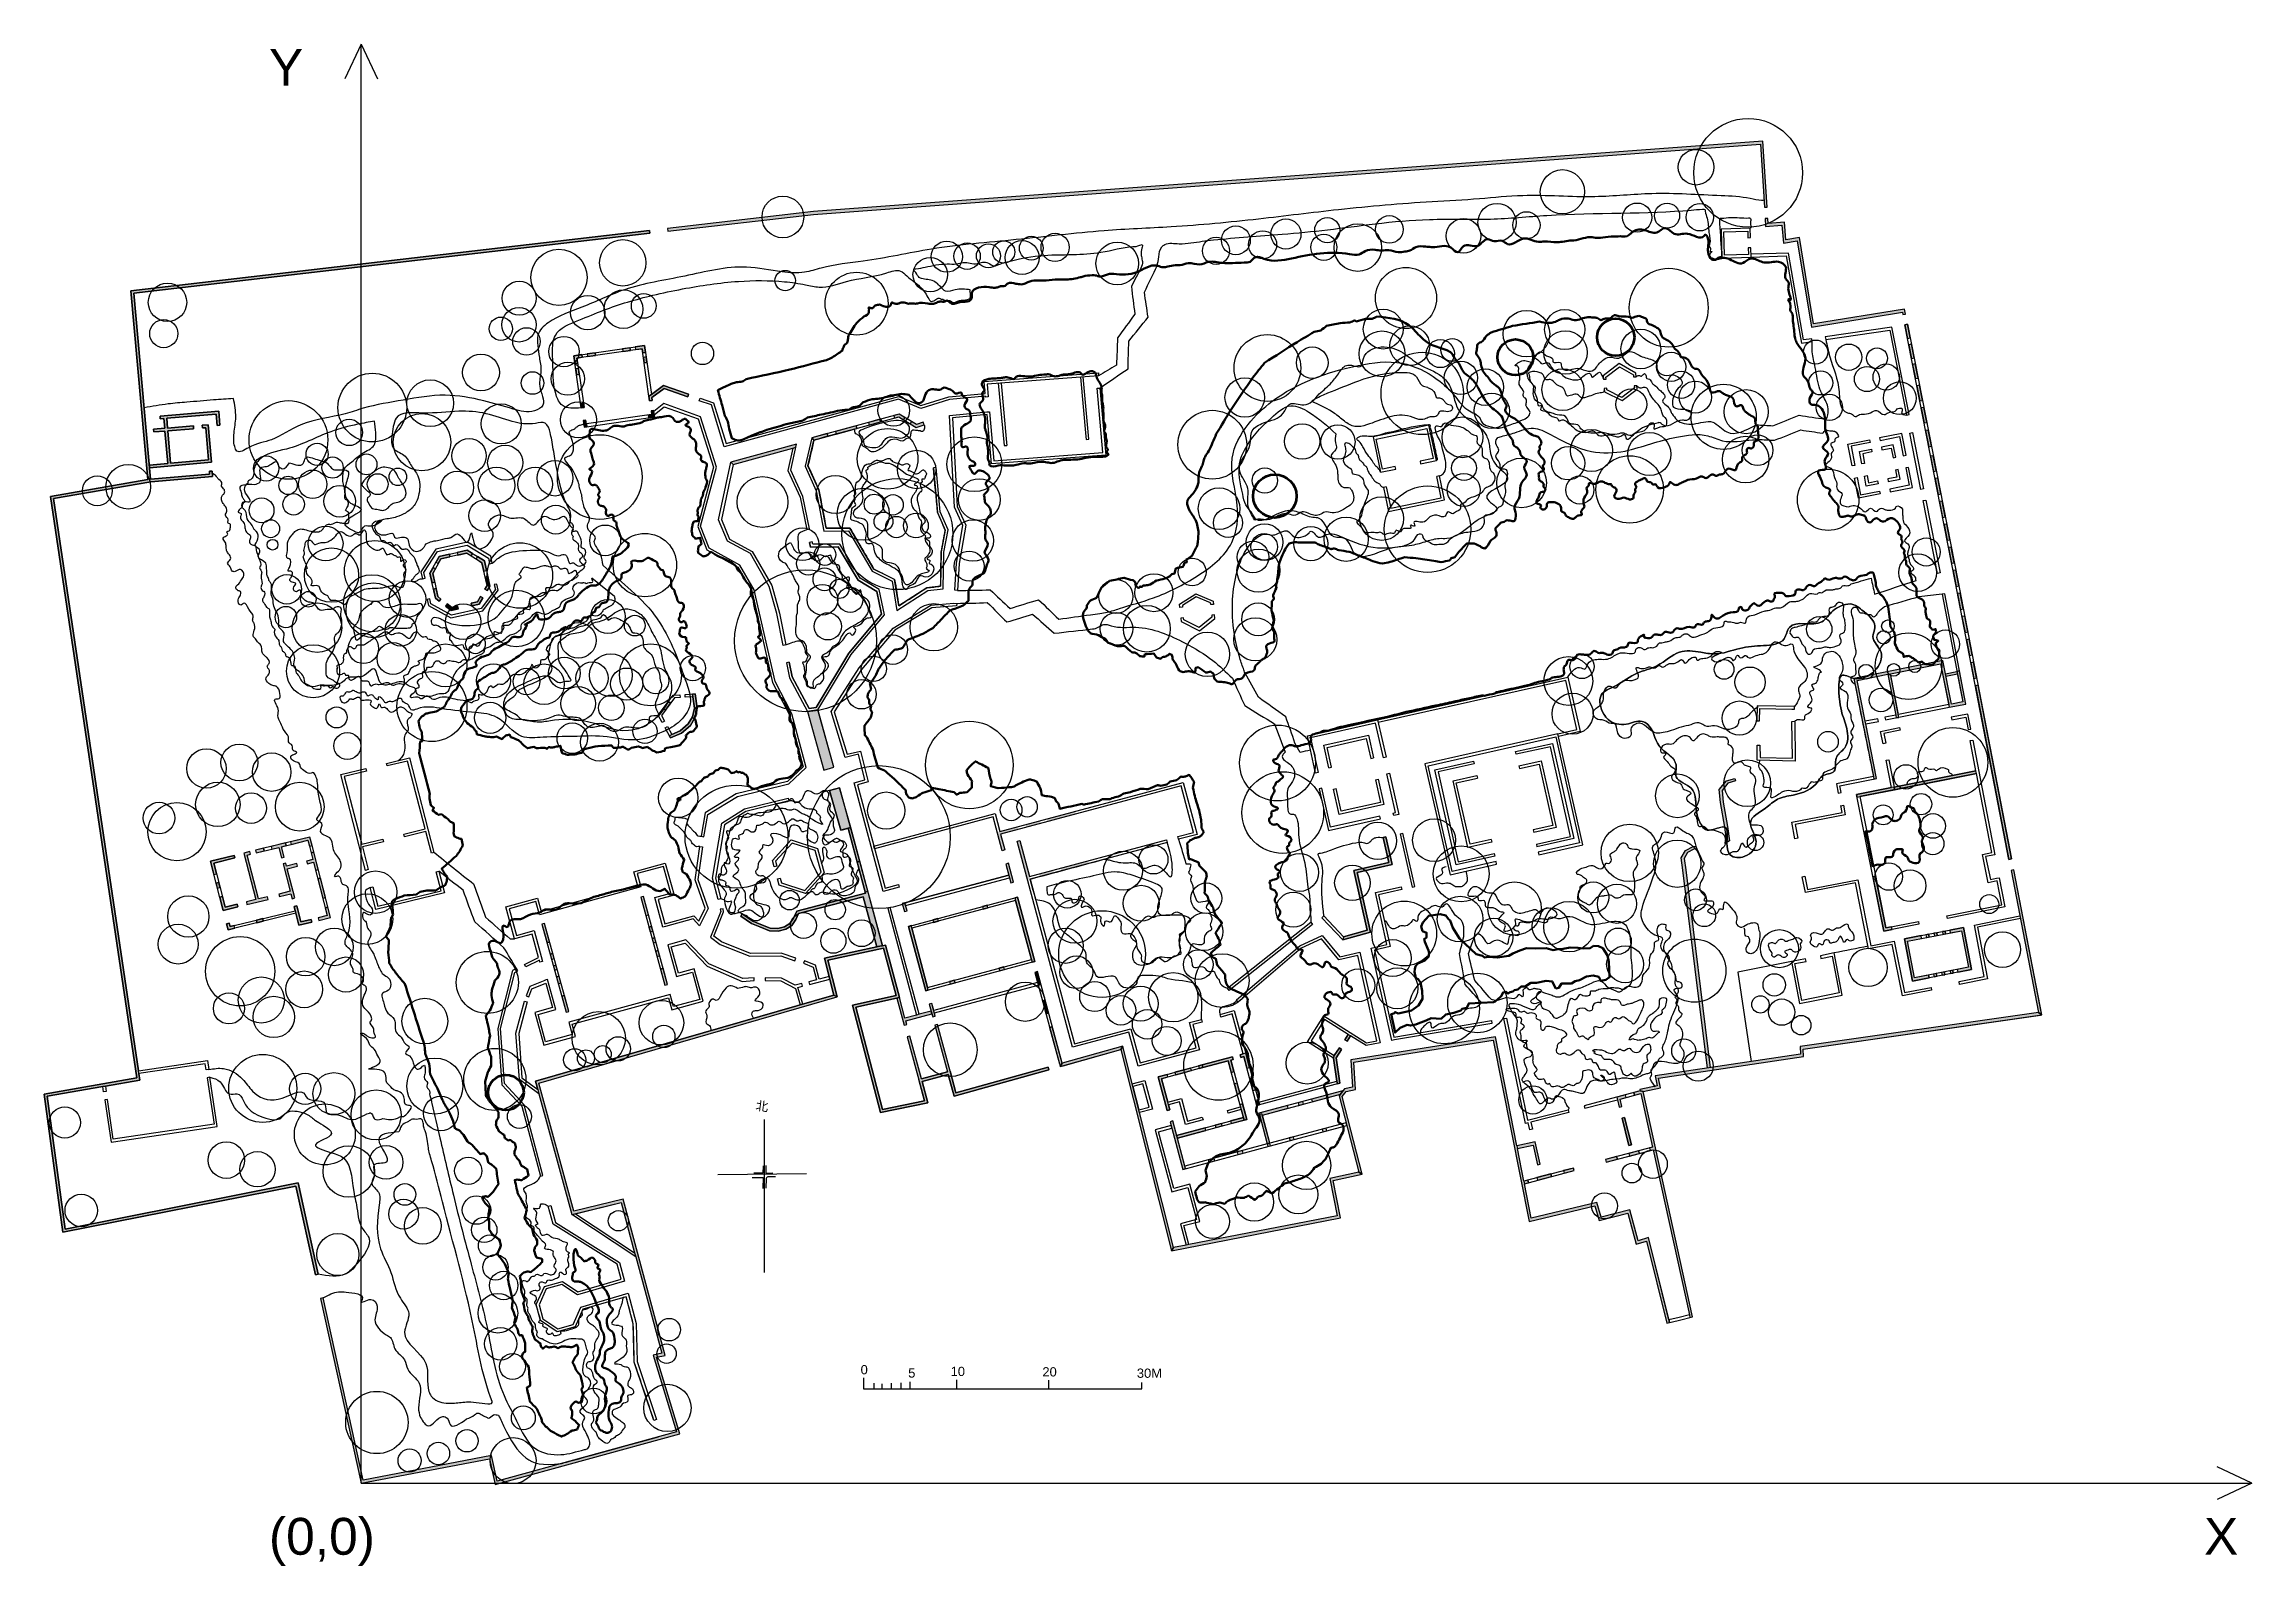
# Model space of a CAD drawing. Header units: inches. Extents: x -24277 to 213471, y -19747 to 144169.
import ezdxf

# ---------------------------------------------------------------- set-up
doc = ezdxf.new("R2010")
doc.units = ezdxf.units.IN
doc.header["$MEASUREMENT"] = 0
for name, color, linetype in [('archi', 7, 'Continuous'), ('archive-w', 7, 'Continuous'), ('plant', 3, 'Continuous'), ('road', 2, 'Continuous'), ('stone', 30, 'Continuous'), ('坐标系', 7, 'Continuous'), ('比例尺、指北针', 7, 'Continuous')]:
    doc.layers.add(name, color=color, linetype=linetype)
doc.layers.add('沿岸线', color=4, linetype='Continuous', lineweight=50)
doc.styles.get("Standard").update_dxf_attribs({"font": 'arial.ttf'})

msp = doc.modelspace()

# ---------------------------------------------------------------- texts
at = {"layer": '坐标系', "lineweight": 53}
for s, height, p in [('Y', 3974, (-72, 139686)), ('(0,0)', 3974.3, (-72, -18551)), ('X', 3974, (208312, -18551))]:
    msp.add_text(s, height=height, dxfattribs=at).set_placement(p)
at = {"layer": '比例尺、指北针', "lineweight": 53}
msp.add_text('北', height=998, rotation=352.73805, dxfattribs=at).set_placement((52292, 29370))
for s, height, p in [('0', 998, (63649, 884)), ('5', 998, (68772, 536)), ('10', 998.1, (73338, 699)), ('20', 998.1, (83223, 653)), ('30M', 998.1, (93395, 508))]:
    msp.add_text(s, height=height, dxfattribs=at).set_placement(p)

# ---------------------------------------------------------------- hatches: boundary and pattern name
at = {"layer": 'archive-w'}
h = msp.add_hatch(color=256, dxfattribs=at)
h.dxf.hatch_style = 1
h.paths.add_polyline_path([(-22007, 16534), (-23947, 30837), (-17966, 31878), (-17676, 31929), (-13981, 32572), (-14086, 33277), (-14129, 33568), (-23261, 95212), (-12784, 97024), (-6137, 97580), (-6188, 98185), (-6481, 98161), (-6455, 97849), (-12811, 97321), (-14616, 117350), (40958, 123791), (40924, 124083), (-14935, 117610), (-13102, 97268), (-23594, 95454), (-14314, 32813), (-24277, 31078), (-22257, 16184), (2843, 21151), (4933, 11605), (5221, 11668), (3069, 21495)])
h.paths.add_polyline_path([(160823, 133723), (58564, 126127), (42842, 124305), (42876, 124013), (58592, 125834), (160548, 133407), (160979, 126598), (161273, 126617)])
h.paths.add_polyline_path([(-6601, 103174), (-7254, 103120), (-7229, 102826), (-6870, 102856), (-6584, 99402), (-10682, 99033), (-10971, 102516), (-8182, 102747), (-8207, 103040), (-10995, 102809), (-11083, 103870), (-5747, 104312), (-5647, 103105), (-5354, 103129), (-5478, 104630), (-11801, 104106), (-11777, 103812), (-11377, 103845), (-11289, 102785), (-12505, 102684), (-12481, 102391), (-11264, 102492), (-10975, 99006), (-12947, 98829), (-12920, 98536), (-6266, 99135)], flags=17)
h = msp.add_hatch(color=256, dxfattribs=at)
h.dxf.hatch_style = 1
h.paths.add_polyline_path([(166033, 113698), (175839, 115297), (175889, 115040), (176178, 115097), (176073, 115633), (166277, 114036), (164761, 123330), (163284, 123088), (163130, 124986), (161385, 124851), (161351, 125390), (161057, 125371), (161110, 124534), (162861, 124670), (163017, 122745), (164518, 122992)])
h = msp.add_hatch(color=256, dxfattribs=at)
h.dxf.hatch_style = 1
h.paths.add_polyline_path([(176393, 112471), (176682, 112527), (176393, 113999), (176105, 113942)])
h.paths.add_polyline_path([(176814, 111853), (176525, 111796), (176814, 110320), (177103, 110376)])
h.paths.add_polyline_path([(177230, 109730), (176941, 109673), (177240, 108145), (177529, 108201)])
h.paths.add_polyline_path([(177712, 105738), (178001, 105794), (177681, 107426), (177392, 107369)])
h.paths.add_polyline_path([(178150, 105035), (177861, 104979), (178175, 103373), (178464, 103430)])
h.paths.add_polyline_path([(178678, 100809), (178966, 100866), (178626, 102603), (178337, 102546)])
h.paths.add_polyline_path([(179169, 99831), (178880, 99774), (179200, 98145), (179489, 98201)])
h.paths.add_polyline_path([(179684, 95675), (179973, 95731), (179641, 97425), (179352, 97369)])
h.paths.add_polyline_path([(180169, 93197), (180458, 93252), (180126, 94946), (179837, 94891)])
h.paths.add_polyline_path([(180654, 90721), (180943, 90777), (180612, 92468), (180323, 92412)])
h.paths.add_polyline_path([(181097, 89993), (180808, 89937), (181140, 88243), (181429, 88299)])
h.paths.add_polyline_path([(181516, 86322), (181624, 85764), (181913, 85819), (181805, 86378), (181583, 87514), (181294, 87458)])
h.paths.add_polyline_path([(182065, 85034), (181776, 84978), (182104, 83284), (182393, 83340)])
h.paths.add_polyline_path([(182584, 80804), (182873, 80860), (182545, 82554), (182256, 82498)])
h.paths.add_polyline_path([(183025, 80074), (182736, 80018), (183064, 78324), (183353, 78380)])
h.paths.add_polyline_path([(183544, 75844), (183833, 75900), (183505, 77594), (183216, 77539)])
h.paths.add_polyline_path([(187316, 56351), (187605, 56407), (183985, 75115), (183696, 75059)])
h = msp.add_hatch(color=256, dxfattribs=at)
h.dxf.hatch_style = 1
h.paths.add_polyline_path([(33063, 108542), (33355, 108583), (33263, 109222), (32971, 109180)])
h.paths.add_polyline_path([(33100, 110354), (33677, 110437), (33636, 110728), (32767, 110603), (32887, 109771), (33178, 109813)])
h.paths.add_polyline_path([(35101, 110641), (35059, 110933), (34200, 110809), (34242, 110518)])
h.paths.add_polyline_path([(38006, 111356), (38048, 111065), (38851, 111180), (38809, 111472)])
h.paths.add_polyline_path([(39354, 111550), (39396, 111259), (40117, 111362), (40181, 110919), (40472, 110961), (40367, 111696)])
h.paths.add_polyline_path([(40543, 110470), (40251, 110428), (40338, 109825), (40630, 109866)])
h = msp.add_hatch(color=256, dxfattribs=at)
h.dxf.hatch_style = 1
h.paths.add_polyline_path([(45032, 106187), (45126, 106465), (42437, 107403), (41122, 106443), (40852, 106246), (40926, 105730), (41218, 105772), (41169, 106113), (42486, 107074)])
h = msp.add_hatch(color=256, dxfattribs=at)
h.dxf.hatch_style = 1
h.paths.add_polyline_path([(33803, 105463), (33512, 105421), (33572, 104998), (33864, 105040)])
h.paths.add_polyline_path([(34121, 103253), (34060, 103674), (33769, 103632), (33871, 102920), (34162, 102962)])
h = msp.add_hatch(color=256, dxfattribs=at)
h.dxf.hatch_style = 1
h.paths.add_polyline_path([(41435, 104262), (41386, 104600), (41372, 104698), (41081, 104656), (41138, 104261), (40772, 104209), (40814, 103918), (41471, 104012)])
h = msp.add_hatch(color=256, dxfattribs=at)
h.dxf.hatch_style = 1
h.paths.add_polyline_path([(56359, 100661), (56679, 100742), (56755, 101075), (49660, 99134), (49911, 98897)])
h.paths.add_polyline_path([(60127, 101928), (60050, 102212), (58381, 101758), (58628, 101520)])
h.paths.add_polyline_path([(63250, 102778), (63172, 103062), (60944, 102456), (61021, 102172)])
h.paths.add_polyline_path([(65804, 103474), (65726, 103758), (64483, 103419), (64560, 103135)])
h.paths.add_polyline_path([(67768, 104008), (68265, 103705), (68418, 103956), (67813, 104326), (67217, 104163), (67294, 103879)])
h.paths.add_polyline_path([(69628, 102873), (70492, 103155), (70401, 103435), (69666, 103195), (69138, 103517), (68985, 103266)])
h = msp.add_hatch(color=256, dxfattribs=at)
h.dxf.hatch_style = 1
h.paths.add_polyline_path([(17858, 87658), (17600, 87801), (17261, 87188), (17495, 86136), (17782, 86199), (17573, 87143)])
h.paths.add_polyline_path([(17931, 85527), (17644, 85464), (17860, 84492), (18271, 84169), (18452, 84400), (18124, 84658)])
h.paths.add_polyline_path([(22974, 84516), (22721, 84666), (22381, 84095), (21724, 83949), (21787, 83662), (22569, 83835)])
h.paths.add_polyline_path([(23651, 85654, -0.038492), (23495, 86174, -0.0456346), (23415, 86812), (23212, 86767), (23418, 85839), (23193, 85460), (23446, 85310)])
h.paths.add_polyline_path([(23500, 86831), (23415, 86812, 0.0456346), (23495, 86174, 0.038492), (23651, 85654), (23731, 85789)])
h.paths.add_polyline_path([(23130, 88497), (22387, 88962), (22231, 88712), (22869, 88313), (23071, 87404), (23358, 87468)])
h.paths.add_polyline_path([(21272, 89660), (20214, 89424), (20277, 89137), (21218, 89346), (21706, 89041), (21862, 89290)])
h.paths.add_polyline_path([(19360, 89235), (18258, 88990), (17904, 88351), (18162, 88208), (18452, 88732), (19424, 88948)])
h = msp.add_hatch(color=256, dxfattribs=at)
h.dxf.hatch_style = 1
h.paths.add_polyline_path([(19136, 83863), (19045, 83747), (19541, 83357, -0.0300282), (19718, 83504), (19620, 83482)])
h.paths.add_polyline_path([(19045, 83747), (18954, 83631), (19436, 83252, -0.0193343), (19541, 83357)])
h = msp.add_hatch(color=256, dxfattribs=at)
h.dxf.hatch_style = 1
h.paths.add_polyline_path([(20278, 83628), (19718, 83504, 0.0493911), (19436, 83252), (19548, 83164), (20342, 83341)])
h = msp.add_hatch(color=256, dxfattribs=at)
h.dxf.hatch_style = 1
h.paths.add_polyline_path([(170950, 75624), (174280, 76288), (175122, 71882), (175184, 71594), (175466, 71648), (174568, 76346), (179951, 77419), (180884, 72741), (182680, 73087), (181995, 76649), (181706, 76594), (182335, 73320), (181115, 73086), (180182, 77765), (170604, 75855), (172710, 65293), (172767, 65004), (173056, 65061), (171883, 70946), (171825, 71234)])
h.paths.add_polyline_path([(181706, 76594), (181705, 76593), (180465, 76346), (180523, 76058), (181762, 76305)], flags=17)
h = msp.add_hatch(color=256, dxfattribs=at)
h.dxf.hatch_style = 1
h.paths.add_polyline_path([(42404, 72614), (42641, 72440), (43187, 73181), (42950, 73355)])
h.paths.add_polyline_path([(45821, 74172), (45556, 74158), (45571, 73864), (45761, 72645), (45526, 71723), (45091, 70969), (44218, 70202), (43316, 69815), (43057, 69675), (43185, 69439), (44377, 69950), (45321, 70779), (45801, 71611), (46061, 72630)])
h = msp.add_hatch(color=256, dxfattribs=at)
h.dxf.hatch_style = 1
h.paths.add_polyline_path([(59065, 72383, -0.0370692), (57940, 72267), (59699, 65972), (60773, 66272)])
h = msp.add_hatch(color=256, dxfattribs=at)
h.dxf.hatch_style = 1
h.paths.add_polyline_path([(156259, 62480), (156713, 59831), (156913, 58493), (156782, 58415), (156770, 58066), (157233, 58342), (157004, 59878), (156550, 62521), (156416, 63783), (157053, 64548), (157869, 64797), (157783, 65078), (156883, 64804), (156110, 63876)])
h = msp.add_hatch(color=256, dxfattribs=at)
h.dxf.hatch_style = 1
h.paths.add_polyline_path([(170897, 63341), (170955, 63052), (171243, 63110), (174999, 63859), (174944, 64148), (174655, 64090)])
h.paths.add_polyline_path([(183816, 65617), (183788, 65762), (183760, 65906), (174944, 64148), (174999, 63859)])
h = msp.add_hatch(color=256, dxfattribs=at)
h.dxf.hatch_style = 1
h.paths.add_polyline_path([(61387, 64074), (60313, 63774), (61509, 59496), (61695, 59537), (62589, 59773)])
edge = h.paths.add_edge_path()
edge.add_line((62589, 59773), (62304, 59698))
edge.add_line((62304, 59698), (63285, 56050))
edge.add_spline(control_points=[(63285, 56050), (63303, 56062), (63322, 56074), (63342, 56085)], knot_values=[36844.2958273, 36844.2958273, 36844.2958273, 36844.2958273, 36887.032311, 36887.032311, 36887.032311, 36887.032311], degree=3, periodic=0)
edge.add_spline(control_points=[(63342, 56085), (63368, 56099), (63394, 56112), (63418, 56122)], knot_values=[36887.032311, 36887.032311, 36887.032311, 36887.032311, 36942.5464849, 36942.5464849, 36942.5464849, 36942.5464849], degree=3, periodic=0)
edge.add_spline(control_points=[(63418, 56122), (63426, 56125), (63435, 56129), (63442, 56132)], knot_values=[36942.5464849, 36942.5464849, 36942.5464849, 36942.5464849, 36961.2927654, 36961.2927654, 36961.2927654, 36961.2927654], degree=3, periodic=0)
edge.add_spline(control_points=[(63464, 56139), (63457, 56137), (63450, 56134), (63442, 56132)], knot_values=[36961.2927654, 36961.2927654, 36961.2927654, 36961.2927654, 36979.5461852, 36979.5461852, 36979.5461852, 36979.5461852], degree=3, periodic=0)
edge.add_spline(control_points=[(63494, 56147), (63485, 56145), (63475, 56142), (63464, 56139)], knot_values=[36979.5461852, 36979.5461852, 36979.5461852, 36979.5461852, 37007.2921062, 37007.2921062, 37007.2921062, 37007.2921062], degree=3, periodic=0)
edge.add_spline(control_points=[(63511, 56149), (63508, 56149), (63506, 56149), (63503, 56148)], knot_values=[37016.7726132, 37016.7726132, 37016.7726132, 37016.7726132, 37025.7883372, 37025.7883372, 37025.7883372, 37025.7883372], degree=3, periodic=0)
edge.add_spline(control_points=[(63527, 56148), (63526, 56148), (63525, 56149), (63524, 56149)], knot_values=[37044.3789322, 37044.3789322, 37044.3789322, 37044.3789322, 37048.9081358, 37048.9081358, 37048.9081358, 37048.9081358], degree=3, periodic=0)
edge.add_spline(control_points=[(63540, 56139), (63540, 56140), (63540, 56140), (63540, 56140)], knot_values=[37078.9639338, 37078.9639338, 37078.9639338, 37078.9639338, 37081.3201286, 37081.3201286, 37081.3201286, 37081.3201286], degree=3, periodic=0)
edge.add_spline(control_points=[(63541, 56127), (63541, 56128), (63541, 56129), (63541, 56130)], knot_values=[37100.6704926, 37100.6704926, 37100.6704926, 37100.6704926, 37104.3963483, 37104.3963483, 37104.3963483, 37104.3963483], degree=3, periodic=0)
edge.add_spline(control_points=[(63536, 56114), (63537, 56115), (63537, 56116), (63538, 56118)], knot_values=[37118.2287076, 37118.2287076, 37118.2287076, 37118.2287076, 37122.8898744, 37122.8898744, 37122.8898744, 37122.8898744], degree=3, periodic=0)
edge.add_spline(control_points=[(63529, 56102), (63531, 56104), (63532, 56107), (63534, 56110)], knot_values=[37127.8770471, 37127.8770471, 37127.8770471, 37127.8770471, 37136.7648004, 37136.7648004, 37136.7648004, 37136.7648004], degree=3, periodic=0)
edge.add_spline(control_points=[(63524, 56093), (63526, 56096), (63528, 56099), (63529, 56102)], knot_values=[37136.7648004, 37136.7648004, 37136.7648004, 37136.7648004, 37146.014751, 37146.014751, 37146.014751, 37146.014751], degree=3, periodic=0)
edge.add_spline(control_points=[(63529, 56102), (63531, 56104), (63532, 56107), (63534, 56110)], knot_values=[37127.8770471, 37127.8770471, 37127.8770471, 37127.8770471, 37136.7648004, 37136.7648004, 37136.7648004, 37136.7648004], degree=3, periodic=0)
edge.add_spline(control_points=[(63534, 56110), (63535, 56111), (63535, 56112), (63536, 56114)], knot_values=[37122.8898744, 37122.8898744, 37122.8898744, 37122.8898744, 37127.8770471, 37127.8770471, 37127.8770471, 37127.8770471], degree=3, periodic=0)
edge.add_spline(control_points=[(63536, 56114), (63537, 56115), (63537, 56116), (63538, 56118)], knot_values=[37118.2287076, 37118.2287076, 37118.2287076, 37118.2287076, 37122.8898744, 37122.8898744, 37122.8898744, 37122.8898744], degree=3, periodic=0)
edge.add_spline(control_points=[(63538, 56118), (63538, 56118), (63538, 56119), (63539, 56120), (63539, 56121)], knot_values=[37113.6446816, 37113.6446816, 37113.6446816, 37113.6446816, 37114.4988667, 37118.2287076, 37118.2287076, 37118.2287076, 37118.2287076], degree=3, periodic=0)
edge.add_spline(control_points=[(63539, 56121), (63540, 56122), (63540, 56123), (63540, 56124)], knot_values=[37109.1359092, 37109.1359092, 37109.1359092, 37109.1359092, 37113.6446816, 37113.6446816, 37113.6446816, 37113.6446816], degree=3, periodic=0)
edge.add_spline(control_points=[(63540, 56124), (63541, 56125), (63541, 56126), (63541, 56127)], knot_values=[37104.3963483, 37104.3963483, 37104.3963483, 37104.3963483, 37109.1359092, 37109.1359092, 37109.1359092, 37109.1359092], degree=3, periodic=0)
edge.add_spline(control_points=[(63541, 56127), (63541, 56128), (63541, 56129), (63541, 56130)], knot_values=[37100.6704926, 37100.6704926, 37100.6704926, 37100.6704926, 37104.3963483, 37104.3963483, 37104.3963483, 37104.3963483], degree=3, periodic=0)
edge.add_spline(control_points=[(63541, 56130), (63541, 56130), (63541, 56131), (63541, 56132)], knot_values=[37097.4601638, 37097.4601638, 37097.4601638, 37097.4601638, 37100.6704926, 37100.6704926, 37100.6704926, 37100.6704926], degree=3, periodic=0)
edge.add_spline(control_points=[(63541, 56132), (63542, 56132), (63542, 56132), (63542, 56133)], knot_values=[37095.1944251, 37095.1944251, 37095.1944251, 37095.1944251, 37097.4601638, 37097.4601638, 37097.4601638, 37097.4601638], degree=3, periodic=0)
edge.add_spline(control_points=[(63542, 56133), (63542, 56133), (63541, 56134), (63541, 56134)], knot_values=[37092.8360731, 37092.8360731, 37092.8360731, 37092.8360731, 37095.1944251, 37095.1944251, 37095.1944251, 37095.1944251], degree=3, periodic=0)
edge.add_spline(control_points=[(63541, 56134), (63541, 56134), (63541, 56135), (63541, 56135)], knot_values=[37090.5696288, 37090.5696288, 37090.5696288, 37090.5696288, 37092.8360731, 37092.8360731, 37092.8360731, 37092.8360731], degree=3, periodic=0)
edge.add_spline(control_points=[(63541, 56135), (63541, 56136), (63541, 56136), (63541, 56136)], knot_values=[37088.2120047, 37088.2120047, 37088.2120047, 37088.2120047, 37090.5696288, 37090.5696288, 37090.5696288, 37090.5696288], degree=3, periodic=0)
edge.add_spline(control_points=[(63541, 56136), (63541, 56137), (63541, 56137), (63541, 56137)], knot_values=[37085.9448647, 37085.9448647, 37085.9448647, 37085.9448647, 37088.2120047, 37088.2120047, 37088.2120047, 37088.2120047], degree=3, periodic=0)
edge.add_spline(control_points=[(63541, 56137), (63541, 56138), (63541, 56138), (63541, 56139)], knot_values=[37083.587959, 37083.587959, 37083.587959, 37083.587959, 37085.9448647, 37085.9448647, 37085.9448647, 37085.9448647], degree=3, periodic=0)
edge.add_spline(control_points=[(63541, 56139), (63540, 56139), (63540, 56139), (63540, 56139)], knot_values=[37081.3201286, 37081.3201286, 37081.3201286, 37081.3201286, 37083.587959, 37083.587959, 37083.587959, 37083.587959], degree=3, periodic=0)
edge.add_spline(control_points=[(63540, 56139), (63540, 56140), (63540, 56140), (63540, 56140)], knot_values=[37078.9639338, 37078.9639338, 37078.9639338, 37078.9639338, 37081.3201286, 37081.3201286, 37081.3201286, 37081.3201286], degree=3, periodic=0)
edge.add_spline(control_points=[(63540, 56140), (63539, 56141), (63539, 56141), (63539, 56141)], knot_values=[37076.6954196, 37076.6954196, 37076.6954196, 37076.6954196, 37078.9639338, 37078.9639338, 37078.9639338, 37078.9639338], degree=3, periodic=0)
edge.add_spline(control_points=[(63539, 56141), (63539, 56142), (63539, 56142), (63538, 56142)], knot_values=[37074.3399286, 37074.3399286, 37074.3399286, 37074.3399286, 37076.6954196, 37076.6954196, 37076.6954196, 37076.6954196], degree=3, periodic=0)
edge.add_spline(control_points=[(63538, 56142), (63538, 56142), (63538, 56143), (63538, 56143)], knot_values=[37072.0707525, 37072.0707525, 37072.0707525, 37072.0707525, 37074.3399286, 37074.3399286, 37074.3399286, 37074.3399286], degree=3, periodic=0)
edge.add_spline(control_points=[(63538, 56143), (63537, 56143), (63537, 56143), (63537, 56144)], knot_values=[37069.7159415, 37069.7159415, 37069.7159415, 37069.7159415, 37072.0707525, 37072.0707525, 37072.0707525, 37072.0707525], degree=3, periodic=0)
edge.add_spline(control_points=[(63537, 56144), (63537, 56144), (63536, 56144), (63536, 56144)], knot_values=[37067.4460947, 37067.4460947, 37067.4460947, 37067.4460947, 37069.7159415, 37069.7159415, 37069.7159415, 37069.7159415], degree=3, periodic=0)
edge.add_spline(control_points=[(63536, 56144), (63536, 56145), (63536, 56145), (63535, 56145)], knot_values=[37065.0919679, 37065.0919679, 37065.0919679, 37065.0919679, 37067.4460947, 37067.4460947, 37067.4460947, 37067.4460947], degree=3, periodic=0)
edge.add_spline(control_points=[(63535, 56145), (63535, 56145), (63535, 56145), (63534, 56146)], knot_values=[37062.8214859, 37062.8214859, 37062.8214859, 37062.8214859, 37065.0919679, 37065.0919679, 37065.0919679, 37065.0919679], degree=3, periodic=0)
edge.add_spline(control_points=[(63534, 56146), (63534, 56146), (63534, 56146), (63533, 56146)], knot_values=[37060.4680059, 37060.4680059, 37060.4680059, 37060.4680059, 37062.8214859, 37062.8214859, 37062.8214859, 37062.8214859], degree=3, periodic=0)
edge.add_spline(control_points=[(63533, 56146), (63533, 56146), (63533, 56146), (63532, 56147)], knot_values=[37058.1969158, 37058.1969158, 37058.1969158, 37058.1969158, 37060.4680059, 37060.4680059, 37060.4680059, 37060.4680059], degree=3, periodic=0)
edge.add_spline(control_points=[(63532, 56147), (63532, 56147), (63531, 56147), (63531, 56147)], knot_values=[37055.8440539, 37055.8440539, 37055.8440539, 37055.8440539, 37058.1969158, 37058.1969158, 37058.1969158, 37058.1969158], degree=3, periodic=0)
edge.add_spline(control_points=[(63531, 56147), (63530, 56147), (63530, 56147), (63529, 56148)], knot_values=[37052.4426058, 37052.4426058, 37052.4426058, 37052.4426058, 37055.8440539, 37055.8440539, 37055.8440539, 37055.8440539], degree=3, periodic=0)
edge.add_spline(control_points=[(63529, 56148), (63529, 56148), (63528, 56148), (63527, 56148)], knot_values=[37048.9081358, 37048.9081358, 37048.9081358, 37048.9081358, 37052.4426058, 37052.4426058, 37052.4426058, 37052.4426058], degree=3, periodic=0)
edge.add_spline(control_points=[(63527, 56148), (63526, 56148), (63525, 56149), (63524, 56149)], knot_values=[37044.3789322, 37044.3789322, 37044.3789322, 37044.3789322, 37048.9081358, 37048.9081358, 37048.9081358, 37048.9081358], degree=3, periodic=0)
edge.add_spline(control_points=[(63524, 56149), (63523, 56149), (63522, 56149), (63521, 56149)], knot_values=[37039.660245, 37039.660245, 37039.660245, 37039.660245, 37044.3789322, 37044.3789322, 37044.3789322, 37044.3789322], degree=3, periodic=0)
edge.add_spline(control_points=[(63521, 56149), (63520, 56149), (63518, 56149), (63516, 56149)], knot_values=[37032.88514, 37032.88514, 37032.88514, 37032.88514, 37039.660245, 37039.660245, 37039.660245, 37039.660245], degree=3, periodic=0)
edge.add_spline(control_points=[(63516, 56149), (63515, 56149), (63513, 56149), (63511, 56149)], knot_values=[37025.7883372, 37025.7883372, 37025.7883372, 37025.7883372, 37032.88514, 37032.88514, 37032.88514, 37032.88514], degree=3, periodic=0)
edge.add_spline(control_points=[(63511, 56149), (63508, 56149), (63506, 56149), (63503, 56148)], knot_values=[37016.7726132, 37016.7726132, 37016.7726132, 37016.7726132, 37025.7883372, 37025.7883372, 37025.7883372, 37025.7883372], degree=3, periodic=0)
edge.add_spline(control_points=[(63503, 56148), (63500, 56148), (63497, 56147), (63494, 56147)], knot_values=[37007.2921062, 37007.2921062, 37007.2921062, 37007.2921062, 37016.7726132, 37016.7726132, 37016.7726132, 37016.7726132], degree=3, periodic=0)
edge.add_spline(control_points=[(63494, 56147), (63485, 56145), (63475, 56142), (63464, 56139)], knot_values=[36979.5461852, 36979.5461852, 36979.5461852, 36979.5461852, 37007.2921062, 37007.2921062, 37007.2921062, 37007.2921062], degree=3, periodic=0)
edge.add_spline(control_points=[(63464, 56139), (63457, 56137), (63450, 56134), (63442, 56132)], knot_values=[36961.2927654, 36961.2927654, 36961.2927654, 36961.2927654, 36979.5461852, 36979.5461852, 36979.5461852, 36979.5461852], degree=3, periodic=0)
edge.add_spline(control_points=[(63442, 56132), (63435, 56129), (63426, 56125), (63418, 56122)], knot_values=[36942.5464849, 36942.5464849, 36942.5464849, 36942.5464849, 36961.2927654, 36961.2927654, 36961.2927654, 36961.2927654], degree=3, periodic=0)
edge.add_spline(control_points=[(63418, 56122), (63394, 56112), (63368, 56099), (63342, 56085)], knot_values=[36887.032311, 36887.032311, 36887.032311, 36887.032311, 36942.5464849, 36942.5464849, 36942.5464849, 36942.5464849], degree=3, periodic=0)
edge.add_spline(control_points=[(63342, 56085), (63322, 56074), (63303, 56062), (63285, 56050)], knot_values=[36844.2958273, 36844.2958273, 36844.2958273, 36844.2958273, 36887.032311, 36887.032311, 36887.032311, 36887.032311], degree=3, periodic=0)
edge.add_line((63285, 56050), (64143, 52860))
edge.add_spline(control_points=[(64143, 52860), (64143, 52860), (64143, 52860), (64143, 52860)], knot_values=[20143.2495537, 20143.2495537, 20143.2495537, 20143.2495537, 20143.2505592, 20143.2505592, 20143.2505592, 20143.2505592], degree=3, periodic=0)
edge.add_spline(control_points=[(64143, 52860), (64236, 52888), (64330, 52917), (64423, 52946)], knot_values=[20143.2505592, 20143.2505592, 20143.2505592, 20143.2505592, 20436.907042, 20436.907042, 20436.907042, 20436.907042], degree=3, periodic=0)
edge.add_line((64423, 52946), (62589, 59773))
h = msp.add_hatch(color=256, dxfattribs=at)
h.dxf.hatch_style = 1
edge = h.paths.add_edge_path()
edge.add_line((62589, 59773), (62304, 59698))
edge.add_line((62304, 59698), (63285, 56050))
edge.add_spline(control_points=[(63285, 56050), (63400, 56127), (63585, 56195), (63530, 56102), (63524, 56093)], knot_values=[36844.2958273, 36844.2958273, 36844.2958273, 36844.2958273, 37117.3745225, 37146.014751, 37146.014751, 37146.014751, 37146.014751], degree=3, periodic=0)
edge.add_line((63285, 56050), (64183, 52708))
edge.add_line((64183, 52708), (56768, 50779))
edge.add_line((56768, 50779), (56407, 50011))
edge.add_line((56407, 50011), (56019, 49461))
edge.add_line((56019, 49461), (55458, 49102))
edge.add_line((55458, 49102), (54740, 48903))
edge.add_line((54740, 48903), (53895, 48945))
edge.add_line((53895, 48945), (52903, 49342))
edge.add_line((52903, 49342), (52036, 49714))
edge.add_line((52036, 49714), (50906, 50476))
edge.add_line((50906, 50476), (50742, 50231))
edge.add_line((50742, 50231), (51894, 49455))
edge.add_line((51894, 49455), (52790, 49070))
edge.add_line((52790, 49070), (53832, 48654))
edge.add_line((53832, 48654), (54773, 48607))
edge.add_line((54773, 48607), (55579, 48830))
edge.add_line((55579, 48830), (56227, 49244))
edge.add_line((56227, 49244), (56662, 49862))
edge.add_line((56662, 49862), (56976, 50529))
edge.add_line((56976, 50529), (63921, 52335))
edge.add_line((63921, 52335), (65408, 46923))
edge.add_line((65408, 46923), (65718, 46990))
edge.add_line((65718, 46990), (66006, 47052))
edge.add_line((66006, 47052), (62589, 59773))
h = msp.add_hatch(color=256, dxfattribs=at)
h.dxf.hatch_style = 1
h.paths.add_polyline_path([(78892, 57290), (79176, 57367), (78720, 59066), (80659, 59587), (80583, 59871), (78643, 59350), (78359, 59274)])
h.paths.add_polyline_path([(80794, 58380), (80510, 58304), (81626, 54148), (81911, 54224)])
h.paths.add_polyline_path([(83034, 60225), (82958, 60509), (81428, 60098), (81505, 59814)])
h.paths.add_polyline_path([(86828, 61244), (86752, 61528), (83683, 60704), (83759, 60420)])
h.paths.add_polyline_path([(84462, 54910), (84386, 55194), (82856, 54783), (82933, 54499)])
h = msp.add_hatch(color=256, dxfattribs=at)
h.dxf.hatch_style = 1
h.paths.add_polyline_path([(4533, 49597), (4463, 49883), (3368, 49617), (2947, 51349), (2661, 51279), (2771, 50828), (2840, 50542), (3151, 49261)])
h.paths.add_polyline_path([(6571, 50092), (6281, 51220), (5995, 51147), (6212, 50308), (5224, 50068), (5294, 49782)])
h.paths.add_polyline_path([(5482, 54322), (5197, 54249), (5729, 52182), (6014, 52256)])
h.paths.add_polyline_path([(4757, 57137), (4472, 57064), (4659, 56338), (3991, 56166), (4065, 55881), (4732, 56053), (4957, 55180), (5242, 55254)])
h.paths.add_polyline_path([(4338, 58763), (2264, 58260), (2334, 57974), (4125, 58409), (4285, 57790), (4570, 57864)])
h.paths.add_polyline_path([(168, 57751), (238, 57465), (994, 57648), (1286, 56512), (1571, 56585), (1280, 57718), (1778, 57839), (1708, 58125)])
h.paths.add_polyline_path([(-596, 57262), (-666, 57548), (-1521, 57341), (-1449, 57055)])
h.paths.add_polyline_path([(-6375, 56161), (-6002, 54711), (-5717, 54784), (-6016, 55946), (-3727, 56502), (-3797, 56788)])
h.paths.add_polyline_path([(-5628, 53258), (-5343, 53331), (-5477, 53854), (-5762, 53780)])
h.paths.add_polyline_path([(-4798, 51213), (-5088, 52342), (-5373, 52269), (-5010, 50859), (-3420, 51245), (-3491, 51531)])
h = msp.add_hatch(color=256, dxfattribs=at)
h.dxf.hatch_style = 1
h.paths.add_polyline_path([(-2759, 57040), (-1467, 52022), (-2504, 51770), (-2433, 51485), (-159, 52037), (-229, 52323), (-1181, 52092), (-2400, 56824), (-2068, 56905), (-2137, 57191)])
h.paths.add_polyline_path([(1081, 52338), (2286, 52629), (2417, 52120), (2702, 52194), (1889, 55352), (3008, 55640), (2934, 55925), (1815, 55637), (1739, 55933), (1454, 55859), (2213, 52914), (1010, 52624)])
h.paths.add_polyline_path([(-674, 49688), (-744, 49974), (-1425, 49809), (-1356, 49523)])
h.paths.add_polyline_path([(-3825, 49226), (-4259, 49120), (-4349, 49472), (-4634, 49399), (-4471, 48766), (-3755, 48940)])
h = msp.add_hatch(color=256, dxfattribs=at)
h.dxf.hatch_style = 1
h.paths.add_polyline_path([(118551, 48515), (117122, 54940), (120881, 55788), (120216, 58764), (119928, 58700), (120530, 56010), (116771, 55162), (118203, 48723), (115666, 48012), (115574, 47681)])
h = msp.add_hatch(color=256, dxfattribs=at)
h.dxf.hatch_style = 1
h.paths.add_polyline_path([(152503, 55231), (152331, 56455), (152694, 57105), (153388, 57461), (153689, 57499), (153592, 57783), (153300, 57746), (152481, 57326), (152026, 56512), (152211, 55192), (154853, 33868), (155144, 33911)])
h = msp.add_hatch(color=256, dxfattribs=at)
h.dxf.hatch_style = 1
h.paths.add_polyline_path([(70655, 42203), (70939, 42280), (69075, 49218), (68791, 49141)])
h.paths.add_polyline_path([(82118, 45283), (82402, 45359), (80538, 52297), (80254, 52221)])
h.paths.add_polyline_path([(68362, 50737), (68647, 50814), (68419, 51661), (68131, 51598)])
h.paths.add_polyline_path([(79825, 53817), (80109, 53893), (79562, 55932), (79277, 55855)])
h = msp.add_hatch(color=256, dxfattribs=at)
h.dxf.hatch_style = 1
h.paths.add_polyline_path([(88144, 56204), (85204, 55414), (85280, 55130), (88220, 55919)])
h = msp.add_hatch(color=256, dxfattribs=at)
h.dxf.hatch_style = 1
h.paths.add_polyline_path([(148926, 25350), (148603, 25265), (148678, 24981), (148989, 25062), (152897, 7292), (152960, 7004), (153246, 7076), (147909, 31343), (147592, 31413), (146901, 31231), (146976, 30946), (147655, 31125)])
h.paths.add_polyline_path([(149799, 31739), (149564, 32779), (165181, 35115), (165135, 35927), (190703, 39589), (190856, 39611), (190508, 39858), (164826, 36180), (164872, 35366), (149207, 33024), (149446, 31966), (147558, 31570), (147592, 31413), (147909, 31343)])
h.paths.add_polyline_path([(190508, 39858), (190856, 39611), (190827, 39762), (187837, 55211), (187548, 55155)])
h = msp.add_hatch(color=256, dxfattribs=at)
h.dxf.hatch_style = 1
h.paths.add_polyline_path([(29877, 47381), (30161, 47458), (29616, 49441), (29332, 49363)])
h.paths.add_polyline_path([(40249, 52362), (39966, 52284), (40510, 50302), (40794, 50380)])
h.paths.add_polyline_path([(40995, 48536), (41279, 48614), (41134, 49141), (40850, 49063)])
h.paths.add_polyline_path([(41320, 47353), (41604, 47431), (41476, 47895), (41193, 47817)])
h.paths.add_polyline_path([(41723, 45886), (42007, 45964), (41847, 46547), (41563, 46469)])
h.paths.add_polyline_path([(42568, 42812), (42852, 42890), (42377, 44619), (42093, 44541)])
h.paths.add_polyline_path([(31743, 41697), (31459, 41619), (31934, 39891), (32218, 39969)])
h.paths.add_polyline_path([(31174, 43768), (30891, 43690), (31090, 42964), (31374, 43042)])
h.paths.add_polyline_path([(30687, 44432), (30971, 44510), (30843, 44974), (30559, 44896)])
h.paths.add_polyline_path([(30362, 45615), (30646, 45693), (30501, 46220), (30217, 46142)])
h = msp.add_hatch(color=256, dxfattribs=at)
h.dxf.hatch_style = 1
h.paths.add_polyline_path([(172955, 54526), (172666, 54469), (173831, 48628), (174723, 48806), (174666, 49095), (174062, 48974)])
h = msp.add_hatch(color=256, dxfattribs=at)
h.dxf.hatch_style = 1
h.paths.add_polyline_path([(72033, 49707), (71957, 49992), (71436, 49852), (71513, 49568)])
h.paths.add_polyline_path([(77357, 51138), (77281, 51422), (76760, 51282), (76837, 50998)])
h.paths.add_polyline_path([(79144, 44484), (79068, 44768), (78548, 44628), (78624, 44344)])
h.paths.add_polyline_path([(73820, 43054), (73744, 43338), (73224, 43198), (73300, 42914)])
h = msp.add_hatch(color=256, dxfattribs=at)
h.dxf.hatch_style = 1
h.paths.add_polyline_path([(176926, 43236), (178724, 43595), (178667, 43884), (177159, 43583), (176401, 47547), (177909, 47848), (177853, 48137), (176057, 47779)])
h.paths.add_polyline_path([(182431, 49012), (180929, 48725), (180984, 48436), (182197, 48667), (182948, 44737), (181737, 44496), (181792, 44207), (183292, 44506)])
h = msp.add_hatch(color=256, dxfattribs=at)
h.dxf.hatch_style = 1
h.paths.add_polyline_path([(178721, 48003), (178665, 48292), (178371, 48236), (178428, 47947)])
h.paths.add_polyline_path([(179534, 48458), (179240, 48402), (179296, 48113), (179590, 48169)])
h.paths.add_polyline_path([(180492, 48342), (180436, 48630), (180142, 48574), (180199, 48285)])
h.paths.add_polyline_path([(181318, 44112), (181259, 44401), (180966, 44342), (181025, 44054)])
h.paths.add_polyline_path([(180417, 43933), (180358, 44221), (180065, 44163), (180124, 43874)])
h.paths.add_polyline_path([(179491, 44048), (179198, 43990), (179257, 43701), (179550, 43760)])
h = msp.add_hatch(color=256, dxfattribs=at)
h.dxf.hatch_style = 1
h.paths.add_polyline_path([(73077, 33188), (73705, 30850), (83934, 33699), (83855, 33983), (73912, 31213), (73284, 33550), (71936, 38569), (71651, 38493), (73000, 33472), (70188, 32706), (68950, 37315), (68665, 37238), (70161, 31670), (70516, 30347), (66007, 29428), (63145, 40438), (67835, 41462), (66316, 47118), (66006, 47052), (65718, 46990), (59748, 45707), (60759, 41736), (61115, 41532), (60108, 45484), (66104, 46772), (67471, 41684), (62783, 40661), (65792, 29084), (70882, 30121), (70264, 32422)])
h = msp.add_hatch(color=256, dxfattribs=at)
h.dxf.hatch_style = 1
h.paths.add_polyline_path([(82705, 43095), (82782, 42810), (83066, 42887), (82697, 44259), (82413, 44182)])
h = msp.add_hatch(color=256, dxfattribs=at)
h.dxf.hatch_style = 1
h.paths.add_polyline_path([(23894, -7860), (10075, -10500), (5778, 9122), (5491, 9059), (9849, -10843), (23668, -8203), (24276, -10989), (44197, -5520), (41676, 2730), (42588, 2929), (38060, 19757), (32763, 18442), (28990, 32259), (61115, 41532), (60759, 41736), (28630, 32462), (28878, 31552), (29003, 31094), (32555, 18087), (32961, 18188), (37850, 19401), (39308, 13987), (39424, 13555), (42224, 3151), (41301, 2950), (43827, -5316), (24497, -10623)])
h = msp.add_hatch(color=256, dxfattribs=at)
h.dxf.hatch_style = 1
h.paths.add_polyline_path([(67835, 41462), (67547, 41400), (67549, 41393), (68332, 38478), (68617, 38555), (68504, 38975), (71319, 39731), (71243, 40015), (69937, 39665), (69652, 39588), (68427, 39259)])
h.paths.add_polyline_path([(71410, 39392), (71694, 39468), (71330, 40825), (71046, 40749)])
h = msp.add_hatch(color=256, dxfattribs=at)
h.dxf.hatch_style = 1
h.paths.add_polyline_path([(83611, 39725), (83895, 39801), (83526, 41175), (83241, 41099)])
h = msp.add_hatch(color=256, dxfattribs=at)
h.dxf.hatch_style = 1
h.paths.add_polyline_path([(84290, 38329), (84006, 38252), (85063, 34316), (85139, 34045), (85346, 34398)])
h.paths.add_polyline_path([(91682, 35857), (91894, 36222), (85346, 34398), (85139, 34045), (85142, 34036), (85470, 34127)])
h = msp.add_hatch(color=256, dxfattribs=at)
h.dxf.hatch_style = 1
h.paths.add_polyline_path([(97121, 14188), (97339, 14531), (93685, 29088), (92906, 32191), (91894, 36222), (91682, 35857)])
h = msp.add_hatch(color=256, dxfattribs=at)
h.dxf.hatch_style = 1
h.paths.add_polyline_path([(115318, 17727), (114528, 21756), (117673, 22442), (117311, 22665), (114183, 21982), (114972, 17959), (98997, 14853), (98707, 14797), (97339, 14531), (97121, 14188)])
h.paths.add_polyline_path([(131771, 36892), (135638, 17350), (142713, 19046), (143189, 17442), (146277, 18238), (147171, 14897), (148275, 15233), (150482, 6386), (150765, 6457), (150680, 6809), (148486, 15605), (147377, 15267), (146486, 18596), (143390, 17798), (142916, 19397), (135867, 17708), (135134, 21412), (135570, 21526), (135495, 21811), (135077, 21701), (134384, 25203), (136069, 25571), (136546, 23454), (136834, 23517), (136291, 25921), (134327, 25492), (132005, 37227), (116443, 34771), (116622, 31808), (115755, 31625), (115196, 30865), (117311, 22665), (117673, 22442), (115516, 30803), (115925, 31360), (116931, 31573), (116753, 34522)])
h.paths.add_polyline_path([(138056, 22181), (137981, 22466), (136478, 22070), (136553, 21785)], flags=17)
h.paths.add_polyline_path([(140494, 22824), (140419, 23109), (139340, 22824), (139415, 22540)], flags=17)
h = msp.add_hatch(color=256, dxfattribs=at)
h.dxf.hatch_style = 1
h.paths.add_polyline_path([(114854, 34994), (115448, 35877), (115204, 36041), (114660, 35233), (114564, 34940), (114919, 32463), (114995, 32179), (115248, 32247)])
h.paths.add_polyline_path([(116414, 37335), (116165, 37492), (115807, 36923), (116056, 36766)])
h = msp.add_hatch(color=256, dxfattribs=at)
h.dxf.hatch_style = 1
h.paths.add_polyline_path([(96043, 32729), (96733, 32914), (96695, 33056), (96656, 33198), (95967, 33013), (95825, 32975), (95683, 32937), (95721, 32795), (96480, 29969), (96657, 29309), (96799, 29347), (96941, 29386), (96802, 29903), (96764, 30045), (96726, 30188)])
h.paths.add_polyline_path([(98528, 33396), (99266, 33595), (99228, 33737), (99190, 33879), (98481, 33689), (97501, 33425), (97539, 33283), (97577, 33141)])
h = msp.add_hatch(color=256, dxfattribs=at)
h.dxf.hatch_style = 1
h.paths.add_polyline_path([(103233, 34660), (103569, 33412), (103853, 33488), (103517, 34737), (103759, 34802), (103683, 35086), (100430, 34212), (100506, 33928)])
h.paths.add_polyline_path([(100048, 34110), (100125, 33825), (100506, 33928), (100430, 34212)])
h.paths.add_polyline_path([(104186, 32248), (103902, 32172), (104216, 31000, 0.0210206), (104472, 31182)])
h.paths.add_polyline_path([(105893, 31451), (106177, 31527), (105862, 32698), (105604, 32629, -0.0028832), (105587, 32590)])
h.paths.add_polyline_path([(106464, 30458), (106180, 30381), (106323, 29849), (106607, 29926), (106531, 30210)])
h = msp.add_hatch(color=256, dxfattribs=at)
h.dxf.hatch_style = 1
h.paths.add_polyline_path([(105156, 35329), (105117, 35471), (104833, 35395), (104530, 35314), (104607, 35029), (104910, 35111), (105245, 33862), (105529, 33938)])
h.paths.add_polyline_path([(104788, 30007), (104504, 29931), (104570, 29683), (104647, 29399), (104949, 28272), (105234, 28348)])
h = msp.add_hatch(color=256, dxfattribs=at)
h.dxf.hatch_style = 1
h.paths.add_polyline_path([(100741, 27446), (97683, 26625), (97759, 26340), (100817, 27162)])
h.paths.add_polyline_path([(102502, 27919), (101827, 27738), (101903, 27454), (102578, 27635)])
h.paths.add_polyline_path([(104868, 28555), (103466, 28178), (103543, 27894), (104944, 28270)])
h.paths.add_polyline_path([(106872, 28941), (106588, 28864), (107436, 25704), (107578, 25743), (107721, 25781)])
h.paths.add_polyline_path([(109627, 29833), (106691, 29045), (106549, 29006), (106588, 28864), (106872, 28941), (106910, 28798), (109704, 29549)])
h.paths.add_polyline_path([(111275, 30276), (110778, 30142), (110854, 29858), (111352, 29992)])
h.paths.add_polyline_path([(115342, 31064), (115621, 31443), (115444, 31396), (112202, 30525), (112278, 30241)])
h.paths.add_polyline_path([(107721, 25781), (107578, 25743), (107436, 25704), (107513, 25420), (107655, 25458), (107797, 25496)])
h.paths.add_polyline_path([(110278, 26468), (109815, 26343), (109891, 26059), (110354, 26183)])
h.paths.add_polyline_path([(113775, 27407), (113359, 27295), (113435, 27011), (113851, 27123)])
h.paths.add_polyline_path([(104787, 24993), (104198, 24834), (104274, 24550), (104863, 24708)])
h.paths.add_polyline_path([(101733, 24172), (101070, 23994), (101146, 23710), (101809, 23888)])
h = msp.add_hatch(color=256, dxfattribs=at)
h.dxf.hatch_style = 1
h.paths.add_polyline_path([(145069, 30748), (145144, 30464), (145343, 29673), (145629, 29744), (145429, 30539), (146080, 30710), (146005, 30995)])
h.paths.add_polyline_path([(145141, 24048), (145066, 24333), (143865, 24017), (143940, 23732)])
h.paths.add_polyline_path([(147509, 24672), (147434, 24957), (146395, 24683), (146464, 24397)])
h = msp.add_hatch(color=256, dxfattribs=at)
h.dxf.hatch_style = 1
h.paths.add_polyline_path([(146382, 25546), (146667, 25618), (145929, 28552), (145643, 28480)])
h = msp.add_hatch(color=256, dxfattribs=at)
h.dxf.hatch_style = 1
h.paths.add_polyline_path([(97267, 28173), (96983, 28097), (97096, 27675), (97172, 27391), (98362, 22962), (98646, 23038), (98570, 23323)])

# ---------------------------------------------------------------- linework, layer by layer
at = {"layer": 'archi'}
for p, q in [((78771, 107658), (79359, 101243)), ((68418, 103956), (68265, 103705)), ((69138, 103517), (68985, 103266)), ((125994, 97661), (125706, 97601)), ((120259, 96470), (119971, 96410)), ((174256, 97329), (174313, 97040)), ((17904, 88351), (18162, 88208)), ((19360, 89235), (19424, 88948)), ((20214, 89424), (20277, 89137)), ((21862, 89290), (21706, 89041)), ((22387, 88962), (22231, 88712)), ((17782, 86199), (17495, 86136)), ((17600, 87801), (17858, 87658)), ((23071, 87404), (23358, 87468)), ((23212, 86767), (23500, 86831)), ((17644, 85464), (17931, 85527)), ((42404, 72614), (42641, 72440)), ((42950, 73355), (43187, 73181)), ((118587, 67221), (118875, 67285)), ((114065, 66215), (114353, 66279)), ((119100, 64928), (119387, 64992)), ((134533, 66422), (134598, 66135)), ((114575, 63922), (114863, 63986)), ((136077, 59518), (136142, 59231)), ((121764, 59114), (122051, 59178)), ((131547, 58496), (131612, 58209)), ((136417, 57999), (136482, 57712)), ((165054, 54470), (165342, 54528)), ((83241, 41099), (83526, 41175)), ((83611, 39725), (83895, 39801)), ((84006, 38252), (84290, 38329)), ((190703, 39589), (190703, 39589)), ((106531, 30210), (106607, 29926)), ((134327, 25492), (134384, 25203)), ((135077, 21701), (135134, 21412))]:
    msp.add_line(p, q, dxfattribs=at)
for points in [[(160979, 126598), (161273, 126617), (160823, 133723), (58564, 126127), (42842, 124305), (42876, 124013), (58592, 125834), (160548, 133407)], [(161110, 124534), (162861, 124670), (163017, 122745), (164518, 122992), (166033, 113698), (175839, 115297), (175889, 115040), (176178, 115097), (176073, 115633), (166277, 114036), (164761, 123330), (163284, 123088), (163130, 124986), (161385, 124851), (161351, 125390), (161057, 125371)], [(167536, 112648), (167579, 112357), (174473, 113362), (176265, 104218), (176554, 104275), (174708, 113693)], [(187605, 56407), (187316, 56351), (181516, 86322), (176105, 113942), (176393, 113999), (181805, 86378)], [(143912, 108292), (145367, 109407), (146866, 108536), (146883, 108319), (147177, 108342), (147146, 108713), (145345, 109761), (143606, 108428), (143635, 108073), (143928, 108097)], [(73163, 106170), (77058, 106528), (76961, 107816), (89261, 108747), (89283, 108453), (77276, 107544), (77381, 106161), (77088, 106138), (77080, 106234), (73220, 105880), (70125, 104933), (67735, 105911), (48969, 100788), (47578, 105299), (46270, 105755), (46367, 106033), (47815, 105528), (49166, 101147), (67754, 106221), (70139, 105245)], [(73790, 85337), (73972, 88256), (74668, 92325), (73747, 94290), (73218, 104184), (77233, 104552), (77526, 104579), (78012, 99283), (89750, 100172), (89115, 107096), (89408, 107123), (90070, 99901), (77745, 98968), (77260, 104259), (73527, 103916), (74038, 94363), (74974, 92366), (74265, 88222), (74084, 85319)], [(143745, 106726), (145668, 105776), (147284, 107017), (147256, 107371), (146962, 107347), (146978, 107153), (145634, 106121), (144024, 106916), (144010, 107094), (143717, 107071)], [(69666, 103195), (67813, 104326), (58381, 101758), (58628, 101520), (67768, 104008), (69628, 102873), (70492, 103155), (70401, 103435)], [(119856, 98402), (119186, 101632), (124628, 102767), (125300, 99533), (123890, 99239), (123950, 98951), (125648, 99305), (124856, 103115), (118838, 101860), (119628, 98054), (121283, 98399), (121223, 98687)], [(176227, 99892), (175763, 102239), (173379, 101764), (173436, 101476), (175531, 101893), (175938, 99835)], [(176648, 102265), (176936, 102322), (178125, 96258), (177836, 96201)], [(171480, 98949), (171215, 100286), (172498, 100541), (172555, 100252), (171561, 100055), (171769, 99007)], [(175116, 99671), (174851, 101007), (173578, 100756), (173635, 100467), (174620, 100661), (174827, 99614)], [(170972, 97482), (171340, 95621), (173390, 96028), (173447, 95740), (171109, 95275), (170684, 97425)], [(171741, 97635), (172030, 97693), (172184, 96917), (173175, 97113), (173233, 96824), (171953, 96571)], [(16615, 87270), (18067, 89504), (21270, 90215), (23561, 88812), (23697, 88196), (23985, 88260), (23821, 88997), (21322, 90528), (17886, 89766), (16301, 87327), (16462, 86590), (16749, 86653)], [(23446, 85310), (23193, 85460), (23418, 85839), (22869, 88313), (21218, 89346), (18452, 88732), (17573, 87143), (18124, 84658), (18452, 84400), (18271, 84169), (17860, 84492), (17261, 87188), (18258, 88990), (21272, 89660), (23130, 88497), (23731, 85789)], [(24312, 85427), (22792, 83382), (19580, 82669), (17367, 83884), (17250, 84410), (16962, 84346), (17108, 83690), (19535, 82357), (22963, 83118), (24629, 85359), (24483, 86016), (24196, 85952)], [(19136, 83863), (18954, 83631), (19548, 83164), (20342, 83341), (20278, 83628), (19620, 83482)], [(21787, 83662), (21724, 83949), (22381, 84095), (22721, 84666), (22974, 84516), (22569, 83835)], [(73996, 83922), (73981, 83668), (71301, 83449), (67343, 81037), (63740, 76800), (60811, 72233), (62196, 67691), (63638, 68021), (64465, 64699), (63296, 64385), (66283, 53265), (67731, 53654), (67808, 53370), (66075, 52905), (62936, 64593), (64110, 64908), (63422, 67670), (61994, 67343), (60490, 72277), (63503, 76976), (67149, 81263), (71207, 83736), (73703, 83941)], [(98323, 83521), (98029, 83495), (97998, 83844), (99762, 84963), (101622, 84173), (101654, 83825), (101361, 83799), (101345, 83971), (99789, 84632), (98307, 83692)], [(98168, 81976), (100126, 80971), (101792, 82309), (101758, 82680), (101465, 82653), (101485, 82440), (100091, 81320), (98446, 82164), (98427, 82376), (98134, 82349)], [(42538, 71249), (42279, 71108), (41862, 71878), (43461, 74050), (44189, 74088), (44204, 73794), (43616, 73763), (42209, 71854)], [(45571, 73864), (44764, 73823), (44748, 74117), (45821, 74172), (46061, 72630), (45801, 71611), (45321, 70779), (44377, 69950), (43185, 69439), (42605, 70508), (42864, 70649), (43316, 69815), (44218, 70202), (45091, 70969), (45526, 71723), (45761, 72645)], [(181158, 71368), (182653, 71666), (182909, 70335), (183198, 70390), (182886, 72013), (181100, 71656)], [(164001, 67246), (163943, 71223), (164237, 71227), (164300, 66946), (160216, 67024), (160192, 68661), (160486, 68665), (160506, 67313)], [(174041, 68874), (173752, 68817), (173489, 70139), (175526, 70545), (175583, 70256), (173835, 69908)], [(14451, 59076), (16747, 59633), (14863, 66946), (12669, 66413), (12599, 66699), (15076, 67301), (17704, 57095), (17419, 57022), (16820, 59348), (14520, 58789)], [(131889, 56969), (131953, 56682), (127784, 55750), (125493, 65996), (129660, 66936), (129725, 66649), (125844, 65774), (128007, 56101)], [(10355, 66154), (10424, 65868), (8045, 65290), (9928, 57977), (12206, 58530), (12276, 58244), (10001, 57692), (10631, 55246), (10346, 55173), (7685, 65506)], [(78643, 59350), (98370, 64649), (99874, 59050), (97899, 58519), (97823, 58804), (99514, 59258), (98162, 64289), (78720, 59066), (79176, 57367), (78892, 57290), (77913, 60935), (65144, 57505), (65068, 57789), (78121, 61296)], [(121003, 61349), (121259, 61407), (120317, 65586), (120604, 65651), (121611, 61185), (121068, 61062)], [(156782, 58415), (156913, 58493), (156713, 59831), (156259, 62480), (156110, 63876), (156883, 64804), (157783, 65078), (157869, 64797), (157053, 64548), (156416, 63783), (156550, 62521), (157004, 59878), (157233, 58342), (156770, 58066)], [(48597, 52116), (48313, 52041), (47710, 54328), (48704, 60249), (51160, 61801), (55835, 62947), (55905, 62661), (51276, 61526), (48972, 60070), (48011, 54342)], [(54637, 55629), (54352, 55552), (54171, 56228), (56176, 58450), (59007, 57527), (59714, 54892), (57728, 52675), (54879, 53593), (54701, 54256), (54985, 54332), (55121, 53824), (57636, 53014), (59389, 54970), (58764, 57296), (56267, 58111), (54497, 56150)], [(81911, 54224), (86676, 36485), (92748, 38116), (93738, 34427), (99782, 36055), (99054, 38765), (100343, 39111), (100420, 38827), (99415, 38557), (100143, 35847), (93531, 34066), (92540, 37755), (86468, 36124), (80510, 58304), (80794, 58380), (81834, 54509), (96572, 58468), (96649, 58183)], [(40249, 52362), (39966, 52284), (42568, 42812), (42852, 42890)], [(121858, 53396), (121922, 53109), (119434, 52548), (120684, 46958), (118981, 46579), (121065, 37207), (131573, 38981), (131622, 38691), (121129, 36919), (120841, 36857), (120774, 37158), (118630, 46803), (120332, 47181), (119083, 52770)], [(-3755, 48940), (-4471, 48766), (-4634, 49399), (-4349, 49472), (-4259, 49120), (-3825, 49226), (2771, 50828), (2661, 51279), (2947, 51349), (3368, 49617), (4463, 49883), (4533, 49597), (3151, 49261), (2840, 50542)], [(55099, 46249), (51788, 46228), (48668, 47462), (47845, 48073), (48890, 50708), (48831, 51044), (48541, 50993), (48586, 50739), (47489, 47972), (48524, 47202), (51733, 45933), (55049, 45954), (56560, 45418), (56659, 45695)], [(70655, 42203), (70655, 42203), (68791, 49141), (68791, 49141), (80538, 52297), (80538, 52297), (82402, 45359), (82402, 45359)], [(82041, 45567), (80330, 51936), (69152, 48933), (70863, 42564)], [(113322, 50059), (113536, 50262), (115666, 48012), (115574, 47681)], [(50894, 43205), (52198, 43291), (52179, 43585), (50947, 43504), (47313, 45096), (44828, 47672), (43168, 47216), (42885, 47138), (43817, 43745), (45534, 44217), (46344, 41271), (43510, 40492), (43151, 41801), (32233, 38802), (32593, 37493), (29727, 36706), (28917, 39652), (30821, 40175), (29928, 43426), (29644, 43348), (29658, 43296), (28016, 42645), (27647, 41647), (27924, 41545), (28247, 42420), (29737, 43011), (30459, 40381), (28556, 39858), (29521, 36344), (32955, 37287), (32595, 38596), (42945, 41439), (43304, 40130), (46706, 41065), (45740, 44579), (44023, 44107), (43246, 46932), (44738, 47342), (47141, 44850)], [(29616, 49441), (29332, 49363), (31934, 39891), (32218, 39969)], [(103351, 42233), (103172, 42467), (112144, 49574), (112327, 49343)], [(163906, 45356), (164774, 40814), (169365, 41729), (168497, 46271), (167011, 45975), (167068, 45686), (168263, 45925), (169021, 41960), (165008, 41160), (164250, 45125), (165458, 45365), (165400, 45654)], [(29003, 31094), (26896, 32651), (26532, 37623), (27452, 41094), (27736, 41018), (26829, 37596), (27179, 32808), (28878, 31552)], [(135828, 28043), (135993, 27290), (135705, 27227), (135543, 27971), (135242, 27894), (132913, 39202), (133201, 39261), (135468, 28255), (139840, 29370), (139913, 29085)], [(-6420, 32877), (-6711, 32834), (-5970, 27830), (-16830, 26221), (-17462, 30486), (-17753, 30443), (-17078, 25887), (-5636, 27582)], [(92977, 31905), (93613, 29373), (94717, 29650), (94035, 32189)], [(103164, 29305), (104570, 29683), (104647, 29399), (103240, 29021)], [(146667, 25618), (146382, 25546), (145643, 28480), (145929, 28552)], [(32961, 18188), (39308, 13987), (39424, 13555), (32555, 18087)]]:
    msp.add_lwpolyline(points, close=True, dxfattribs=at)
for points in [[(-14086, 33277), (-14129, 33568), (-6686, 34671), (-6544, 33716), (-6835, 33673), (-6934, 34336), (-14086, 33277), (-13981, 32572), (-17676, 31929), (-17966, 31878), (-23947, 30837), (-22007, 16534), (3069, 21495), (5221, 11668), (4933, 11605), (2843, 21151), (-22257, 16184), (-24277, 31078), (-14314, 32813), (-23594, 95454), (-13102, 97268), (-14935, 117610), (40924, 124083), (40958, 123791), (-14616, 117350), (-12811, 97321), (-6455, 97849), (-6481, 98161), (-6188, 98185), (-6137, 97580), (-12784, 97024), (-12784, 97024), (-23261, 95212), (-14129, 33568)], [(159566, 121236), (159532, 122238), (159238, 122228), (159262, 121520), (156694, 121433), (156609, 123954), (159176, 124041), (159201, 123317), (159495, 123327), (159461, 124345), (156304, 124238), (156410, 121129), (159566, 121236), (163311, 121363), (164957, 111975), (166123, 112145), (166081, 112436), (165197, 112307), (163556, 121666), (159556, 121530)], [(40852, 106246), (41122, 106443), (42437, 107403), (45126, 106465), (45032, 106187), (42486, 107074), (41169, 106113), (41218, 105772), (40926, 105730), (40117, 111362), (33100, 110354), (33864, 105040), (33572, 104998), (32767, 110603), (40367, 111696), (41122, 106443)], [(78478, 107635), (79093, 100927), (79382, 100949)], [(87323, 108305), (87911, 101890), (87933, 101597)], [(87933, 101597), (88231, 101619), (87616, 108327)], [(-12948, 98829), (-10975, 99006), (-11264, 102492), (-12481, 102391), (-12505, 102684), (-11289, 102785), (-11377, 103845), (-11777, 103812), (-11801, 104106), (-5478, 104630), (-5354, 103129), (-5647, 103105), (-5747, 104312), (-11083, 103870), (-10995, 102809), (-8207, 103040), (-8182, 102747), (-10971, 102516), (-10682, 99033), (-6584, 99402), (-6870, 102856), (-7229, 102826), (-7254, 103120), (-6601, 103174), (-6266, 99135), (-12922, 98535)], [(34121, 103253), (34060, 103674), (33769, 103632), (33871, 102920), (41471, 104012), (41435, 104262), (41386, 104600), (41372, 104698), (41081, 104656), (41138, 104261), (34121, 103253), (34162, 102962)], [(41435, 104262), (42498, 105118), (46158, 103795), (47812, 98584), (46104, 92223), (47091, 89681), (50434, 87840), (51922, 85284), (54168, 75407), (55973, 71910), (57461, 66339), (56338, 65279), (55770, 64760), (50261, 63419), (46915, 61385), (46471, 58843), (46761, 58792), (47182, 61203), (50375, 63144), (55913, 64491), (56538, 65063), (57791, 66246), (56249, 72017), (54447, 75509), (52199, 85393), (50647, 88058), (47326, 89887), (46413, 92239), (48118, 98591), (46394, 104022), (42442, 105451), (41386, 104600)], [(49911, 98897), (48649, 92955), (49537, 90856), (51987, 89528), (54079, 85852), (54914, 82892), (55588, 79460), (55300, 79403), (54627, 82824), (53806, 85738), (51773, 89309), (49306, 90646), (48341, 92926), (49660, 99134), (49911, 98897), (56359, 100661), (56679, 100742)], [(56359, 100661), (55811, 98256), (57127, 95356), (57860, 91883), (58148, 91944), (57408, 95448), (56120, 98288), (56755, 101075), (49660, 99134)], [(58381, 101758), (57673, 98720), (58865, 96062), (59704, 91719), (62335, 91751), (64877, 87394), (67045, 86320), (67545, 83177), (70891, 85329), (72554, 85503), (72620, 89438), (73065, 91864), (72223, 93798), (71785, 98568), (71492, 98541), (71934, 93724), (72759, 91829), (72326, 89468), (72264, 85769), (70791, 85615), (67765, 83668), (67312, 86516), (65086, 87619), (62503, 92047), (59946, 92016), (59148, 96151), (57982, 98750), (58628, 101520)], [(79359, 101243), (79382, 100949)], [(170712, 98797), (170424, 98739), (169960, 101086), (172298, 101551), (172355, 101262), (170305, 100855), (170712, 98796)], [(119971, 96411), (120509, 93830), (126532, 95080), (125994, 97662)], [(120259, 96471), (120737, 94177), (126184, 95308), (125705, 97602)], [(175087, 98300), (175240, 97525), (174256, 97329)], [(174313, 97040), (175586, 97293), (175375, 98357), (175088, 98294)], [(176198, 98521), (176566, 96659), (174470, 96243), (174528, 95954), (176912, 96428), (176486, 98578), (176198, 98521)], [(178072, 95000), (178359, 95063), (179897, 87218), (179608, 87162), (178070, 95006)], [(62605, 78395), (66207, 82702), (65655, 85412), (63611, 86630), (61411, 90306), (58496, 90297), (58439, 90563), (58151, 90503), (58257, 90002), (61244, 90011), (63397, 86415), (65392, 85225), (65890, 82782), (62379, 78584), (62366, 78565), (58865, 72726), (58093, 72618), (56263, 76027), (55956, 77589), (55667, 77533), (55983, 75927), (57931, 72299)], [(169228, 63554), (169085, 64270), (173056, 65061), (171883, 70946), (173252, 71219), (173194, 71507), (171825, 71234), (170950, 75624), (174280, 76288), (175122, 71882), (173949, 71658), (174004, 71369), (175465, 71660), (180884, 72741), (182680, 73087), (180397, 84962), (180108, 84906), (182335, 73320), (181115, 73086), (180182, 77765), (170604, 75855), (172710, 65293), (168739, 64501), (168939, 63496), (169227, 63559)], [(59045, 72454), (57931, 72299), (59699, 65972), (60773, 66272), (59045, 72454), (62618, 78414)], [(175408, 71949), (174568, 76346), (179951, 77419), (180826, 73029), (175407, 71949)], [(45571, 73864), (45556, 74158)], [(119324, 71371), (120229, 67361), (119942, 67296), (119102, 71019), (112110, 69441), (112932, 65714), (112645, 65650), (111760, 69664), (119324, 71371), (139799, 75990), (141121, 70129), (138794, 69604)], [(138729, 69891), (124422, 66663), (127088, 54845), (127120, 54701), (132145, 55835), (132080, 56122), (127343, 55053), (124773, 66441), (138507, 69539), (141076, 58152), (136610, 57144), (136674, 56857), (141428, 57929), (138729, 69891), (140769, 70351), (139577, 75638), (119389, 71084)], [(163924, 72526), (163923, 72536), (164218, 72530), (164214, 72824), (160185, 72901), (160154, 71272), (160448, 71266), (160474, 72601), (163923, 72536)], [(43316, 69815), (43057, 69675)], [(114065, 66215), (113525, 68645), (118328, 69728), (118875, 67285)], [(114353, 66279), (113876, 68422), (118105, 69376), (118587, 67221)], [(171243, 63110), (174062, 48974), (177559, 49671), (177617, 49383), (173831, 48628), (170897, 63341), (174655, 64090), (174092, 67039), (174381, 67094), (174944, 64148), (183760, 65906), (183137, 69150), (183426, 69205), (184077, 65818), (185805, 56847), (184797, 56653), (185316, 54185), (185988, 54315), (186277, 54370), (186881, 51230), (180686, 49995), (180629, 50283), (186537, 51461), (186044, 54025), (185087, 53842), (184447, 56886), (185460, 57080), (183816, 65617), (171243, 63110)], [(136417, 57999), (140107, 58831), (137927, 68492), (134254, 67671), (134190, 67958), (138150, 68844), (140459, 58609), (136481, 57712)], [(134533, 66422), (136931, 66963), (138552, 59775), (136142, 59231)], [(134598, 66135), (136708, 66611), (138200, 59997), (136077, 59518)], [(119387, 64992), (119997, 62267), (115184, 61182), (114575, 63922)], [(119100, 64928), (119645, 62490), (115408, 61534), (114863, 63986)], [(131612, 58209), (129055, 57632), (127447, 64823), (130003, 65400), (130068, 65113)], [(131547, 58496), (129277, 57984), (127798, 64601), (130068, 65113)], [(65408, 46923), (65408, 46923), (63921, 52335), (56976, 50529), (56662, 49862), (56227, 49244), (55579, 48830), (54773, 48607), (53832, 48654), (52790, 49070), (51894, 49455), (50742, 50231), (50906, 50476), (52036, 49714), (52903, 49342), (53895, 48945), (54740, 48903), (55458, 49102), (56019, 49461), (56407, 50011), (56768, 50779), (64183, 52708), (62301, 59709), (61509, 59496), (60313, 63774), (61387, 64074), (66006, 47052)], [(119624, 60736), (119559, 61024), (114260, 59828), (113317, 64007), (113030, 63942), (114038, 59476), (119624, 60737)], [(169199, 62136), (169487, 62198), (169686, 61154), (164274, 60120), (164560, 58622), (164271, 58566), (163929, 60354), (169342, 61388), (169197, 62143)], [(-2435, 51484), (-159, 52037), (-229, 52323), (-1181, 52092), (-2400, 56824), (-2068, 56905), (-2137, 57191), (-2759, 57040), (-1467, 52022), (-2504, 51770), (-2433, 51485)], [(-1451, 57054), (994, 57648), (1286, 56512), (1571, 56585), (1280, 57718), (4125, 58409), (4285, 57790), (4285, 57790), (4659, 56338), (3991, 56166), (4065, 55881), (4732, 56053), (6212, 50308), (5224, 50068), (5294, 49782), (6571, 50092), (4570, 57864), (4338, 58763), (-1521, 57341), (-1449, 57055)], [(27454, 45032), (28971, 45800), (28280, 48314), (26376, 47791), (25428, 51241), (28862, 52184), (29256, 50750), (39606, 53594), (39212, 55027), (42613, 55962), (43561, 52512), (41843, 52040), (42566, 49410), (45700, 50271), (46218, 49712), (46896, 51092), (45821, 54138), (46316, 57742), (46608, 57702), (46123, 54168), (47214, 51073), (46294, 49197), (45605, 49940), (42643, 49127), (42360, 49049), (41481, 52246), (43199, 52717), (42407, 55600), (39574, 54822), (39968, 53388), (29050, 50389), (28657, 51823), (25790, 51035), (26582, 48152), (28486, 48675), (29399, 45351), (29115, 45273), (29050, 45510), (27587, 44769), (27454, 45032)], [(115666, 48012), (118203, 48723), (116771, 55162), (120530, 56010), (119928, 58700), (120216, 58764), (120881, 55788), (117122, 54940), (118551, 48515), (115574, 47681)], [(121764, 59114), (123049, 53364), (123336, 53428), (122051, 59179)], [(154853, 33868), (152211, 55192), (152026, 56512), (152481, 57326), (153300, 57746), (153592, 57783), (153689, 57499), (153388, 57461), (152694, 57105), (152331, 56455), (152503, 55231), (155144, 33908)], [(-3491, 51531), (-3420, 51245), (-5010, 50859), (-6375, 56161), (-3797, 56788), (-3727, 56502), (-6016, 55946), (-4798, 51213), (-3490, 51531)], [(1079, 52338), (2286, 52629), (2417, 52120), (2702, 52194), (1889, 55352), (3008, 55640), (2934, 55925), (1815, 55637), (1739, 55933), (1454, 55859), (2213, 52914), (1010, 52624), (1081, 52338)], [(18221, 55087), (18821, 52759), (11430, 50964), (10824, 53317), (11109, 53390), (11643, 51319), (18461, 52975), (17936, 55014), (18221, 55087)], [(68415, 51675), (68415, 51675), (79598, 54664), (68415, 51675), (68131, 51598), (68362, 50737), (68647, 50814), (68495, 51377), (79674, 54380), (79825, 53817), (80109, 53893), (79562, 55932), (79277, 55855), (79598, 54664)], [(136833, 23519), (136291, 25921), (134327, 25492), (132005, 37227), (116443, 34771), (116622, 31808), (115755, 31625), (115196, 30865), (117311, 22665), (114183, 21982), (114972, 17959), (98997, 14853), (98447, 16901), (100171, 17364), (99099, 21352), (97375, 20889), (95732, 27004), (97172, 27391), (97096, 27675), (95372, 27212), (97167, 20528), (98892, 20992), (99810, 17572), (98086, 17109), (98707, 14797), (97339, 14531), (93685, 29088), (92906, 32191), (91894, 36222), (85346, 34398), (82697, 44259), (82413, 44182), (82413, 44182), (82413, 44182), (85063, 34316), (85142, 34036), (85142, 34036), (91682, 35857), (97121, 14188), (115318, 17727), (114528, 21756), (117673, 22442), (115516, 30803), (115925, 31360), (116931, 31573), (116753, 34522), (131771, 36892), (135638, 17350), (142713, 19046), (143189, 17442), (146277, 18238), (147171, 14897), (148275, 15233), (150482, 6386), (151852, 6728), (153246, 7076), (147909, 31343), (149799, 31739), (149564, 32779), (165181, 35115), (165135, 35927), (190860, 39611), (190860, 39611), (187837, 55211), (187548, 55155), (190508, 39858), (190508, 39858), (164826, 36180), (164872, 35366), (149207, 33024), (149446, 31966), (147558, 31570), (147592, 31413), (141557, 29823), (141633, 29538), (145144, 30464), (145343, 29673), (145629, 29744), (145429, 30539), (147655, 31125), (148926, 25350), (143865, 24017), (143940, 23732), (148989, 25062), (152897, 7292), (152897, 7292), (151781, 7013), (150697, 6743), (148486, 15605), (147377, 15267), (146486, 18596), (143390, 17798), (142916, 19397), (135867, 17708), (135134, 21412), (140494, 22824), (140419, 23109), (135077, 21701), (134384, 25203), (136069, 25571), (136546, 23454), (136833, 23519)], [(165341, 54533), (165622, 53123), (171022, 54155), (172438, 47056), (174966, 47539), (176068, 42010), (178920, 42555), (178976, 42266), (175837, 41666), (174734, 47195), (172206, 46712), (170791, 53811), (165391, 52779), (165053, 54475)], [(82705, 43095), (71527, 40092), (71330, 40825), (71046, 40749), (71243, 40015), (69937, 39665), (66847, 51167), (66563, 51090), (69652, 39588), (68427, 39259), (67835, 41462), (67547, 41400), (67547, 41400), (68332, 38478), (68617, 38555), (68504, 38975), (71319, 39731), (71410, 39392), (71694, 39468), (71603, 39807), (82782, 42810)], [(188552, 49971), (183932, 49049), (184994, 43491), (181994, 42893), (181936, 43181), (184650, 43722), (183588, 49280), (188494, 50260)], [(114995, 32179), (114919, 32463), (114564, 34940), (114660, 35233), (114564, 34940), (111765, 36708), (113523, 39502), (118135, 36600), (119233, 36823), (119233, 36823), (117192, 46003), (115136, 45546), (113269, 47789), (111102, 46807), (104318, 40975), (104138, 41208), (110942, 47057), (113352, 48150), (115247, 45872), (117416, 46354), (119553, 36740), (119586, 36594), (118078, 36288), (116414, 37335), (116056, 36766), (115807, 36923), (116165, 37492), (113615, 39096), (112171, 36800), (114660, 35233), (115204, 36041), (115448, 35877), (114854, 34994), (115248, 32247), (106323, 29849), (104910, 35111), (104607, 35029), (104530, 35314), (104833, 35395), (103676, 39702), (102445, 39371), (102368, 39655), (103884, 40063), (105156, 35329), (106531, 30210), (114919, 32463)], [(177854, 48137), (182431, 49012), (183292, 44506), (176926, 43236), (176057, 47779), (177853, 48137)], [(177909, 47848), (182197, 48667), (182948, 44737), (177159, 43583), (176401, 47547), (177910, 47848)], [(177909, 47848), (177909, 47848)], [(60253, 43721), (59176, 43445), (58781, 44949), (57592, 45434), (57481, 45161), (58533, 44732), (58891, 43372), (58063, 43161), (58136, 42875), (60326, 43436)], [(73284, 33550), (73912, 31213), (83855, 33983), (83934, 33699), (73705, 30850), (73077, 33188), (70264, 32422), (70882, 30121), (65792, 29084), (62783, 40661), (67471, 41684), (66104, 46772), (60108, 45484), (61115, 41532), (60759, 41736), (59748, 45707), (65718, 46990), (66006, 47052), (66316, 47118), (67835, 41462), (63145, 40438), (66007, 29428), (70516, 30347), (69904, 32629)], [(29156, 22230), (29442, 22306), (27415, 29926), (25283, 32208), (24878, 38121), (26404, 44177), (26726, 44353), (26584, 44611), (26150, 44374), (24581, 38147), (24996, 32084), (27149, 29779), (29157, 22230)], [(57420, 40772), (56904, 42561), (57402, 42688), (57329, 42974), (56601, 42788), (55121, 43574), (53378, 43588), (53376, 43294), (55047, 43281), (56633, 42438), (57137, 40690)], [(23668, -8203), (24276, -10989), (44197, -5520), (41676, 2730), (42588, 2929), (38060, 19757), (32763, 18442), (28990, 32259), (61115, 41532)], [(28878, 31552), (28630, 32462), (60759, 41736)], [(73284, 33550), (71936, 38569), (71651, 38493), (73000, 33472)], [(70188, 32706), (68950, 37315), (68665, 37238), (70161, 31670)], [(70188, 32706), (73000, 33472)], [(103233, 34660), (100506, 33928), (96043, 32729), (96726, 30188), (98206, 30585), (98861, 28149), (100446, 28575), (100523, 28291), (98653, 27789), (97998, 30225), (96802, 29903), (96941, 29386), (96657, 29309), (95683, 32937), (95967, 33013), (100430, 34212), (103683, 35086), (103759, 34802), (103517, 34737), (105229, 28347), (97759, 26340), (97683, 26625), (104868, 28555), (103233, 34661)], [(-17676, 31929), (-17590, 31349), (-17881, 31306), (-17966, 31878)], [(29003, 31094), (32555, 18087), (37850, 19401), (39308, 13987), (39424, 13555), (42224, 3151), (41301, 2950), (43827, -5316), (24497, -10623), (23894, -7860)], [(92906, 32191), (94243, 32550), (95079, 29438), (93685, 29088)], [(115621, 31443), (115444, 31396), (106691, 29045), (106549, 29006), (106588, 28864), (107436, 25704), (107436, 25704), (98570, 23323), (97267, 28173), (96983, 28097), (97172, 27391), (98362, 22962), (107655, 25458), (116012, 27703), (115937, 27988), (107721, 25781), (107721, 25781), (106910, 28798), (115342, 31064)], [(30014, 19009), (30299, 19084), (30791, 17235), (37700, 12943), (38219, 10920), (33143, 9455), (31490, 10568), (29802, 10089), (29014, 8382), (29440, 6877), (31025, 5779), (32710, 6256), (33515, 8130), (38608, 9612), (39463, 6353), (39567, 2260), (41671, -3996), (41392, -4089), (39274, 2208), (39169, 6311), (38400, 9245), (33731, 7886), (32925, 6011), (30971, 5458), (29186, 6695), (28701, 8406), (29591, 10336), (31542, 10888), (33193, 9776), (37863, 11123), (37445, 12755), (30536, 17046), (30014, 19009)], [(23894, -7860), (10075, -10500), (5778, 9122), (5491, 9059), (9849, -10843), (23668, -8203)]]:
    msp.add_lwpolyline(points, dxfattribs=at)
at = {"layer": 'archive-w'}
for p, q in [((33178, 109813), (32887, 109771)), ((33636, 110728), (33677, 110437)), ((34200, 110809), (34242, 110518)), ((35059, 110933), (35101, 110641)), ((38006, 111356), (38048, 111065)), ((38809, 111472), (38851, 111180)), ((39354, 111550), (39396, 111259)), ((40472, 110961), (40181, 110919)), ((40543, 110470), (40251, 110428)), ((40630, 109866), (40338, 109825)), ((33263, 109222), (32971, 109180)), ((33355, 108583), (33063, 108542)), ((33512, 105421), (33803, 105463)), ((40772, 104209), (40814, 103918)), ((60944, 102456), (61021, 102172)), ((63172, 103062), (63250, 102778)), ((64483, 103419), (64560, 103135)), ((65726, 103758), (65804, 103474)), ((67217, 104163), (67294, 103879)), ((60050, 102212), (60127, 101928)), ((181763, 76305), (180523, 76058)), ((-666, 57548), (-596, 57262)), ((168, 57751), (238, 57465)), ((1708, 58125), (1778, 57839)), ((2264, 58260), (2334, 57974)), ((4472, 57064), (4757, 57137)), ((-6002, 54711), (-5717, 54784)), ((4957, 55180), (5242, 55254)), ((-5762, 53780), (-5477, 53854)), ((-5628, 53258), (-5343, 53331)), ((-5373, 52269), (-5088, 52342)), ((5197, 54249), (5482, 54322)), ((172666, 54469), (172955, 54526)), ((5729, 52182), (6014, 52256)), ((5995, 51147), (6281, 51220)), ((40510, 50302), (40794, 50380)), ((40850, 49063), (41134, 49141)), ((40995, 48536), (41279, 48614)), ((41193, 47817), (41491, 47899)), ((174723, 48806), (174666, 49095)), ((178371, 48236), (178428, 47947)), ((178665, 48292), (178721, 48003)), ((179240, 48402), (179296, 48113)), ((179534, 48458), (179590, 48169)), ((180142, 48574), (180199, 48285)), ((180436, 48630), (180492, 48342)), ((180929, 48725), (180984, 48436)), ((29877, 47381), (30161, 47458)), ((30217, 46142), (30501, 46220)), ((30362, 45615), (30646, 45693)), ((41320, 47353), (41604, 47431)), ((41563, 46469), (41847, 46547)), ((41723, 45886), (42007, 45964)), ((30559, 44896), (30843, 44974)), ((30687, 44432), (30971, 44510)), ((30891, 43690), (31174, 43768)), ((31090, 42964), (31374, 43042)), ((42093, 44541), (42377, 44619)), ((178667, 43884), (178724, 43595)), ((179198, 43990), (179257, 43701)), ((179491, 44048), (179550, 43760)), ((180065, 44163), (180124, 43874)), ((180358, 44221), (180417, 43933)), ((180966, 44342), (181025, 44054)), ((181259, 44401), (181318, 44112)), ((181737, 44496), (181792, 44207)), ((31459, 41619), (31743, 41697)), ((146080, 30710), (146005, 30995)), ((146976, 30946), (146901, 31231)), ((145066, 24333), (145141, 24048)), ((146395, 24683), (146464, 24397)), ((147434, 24957), (147509, 24672)), ((148603, 25265), (148678, 24981)), ((135495, 21811), (135570, 21526)), ((136478, 22070), (136553, 21785)), ((137981, 22466), (138056, 22181)), ((139340, 22824), (139415, 22540)), ((150680, 6809), (150765, 6457))]:
    msp.add_line(p, q, dxfattribs=at)
for points in [[(160823, 133723), (58564, 126127), (42842, 124305), (42876, 124013), (58592, 125834), (160548, 133407), (160979, 126598), (161273, 126617), (160823, 133723)], [(160823, 133723), (58564, 126127), (42842, 124305), (42876, 124013), (58592, 125834), (160548, 133407), (160979, 126598), (161273, 126617), (160823, 133723)], [(-22007, 16534), (-23947, 30837), (-17966, 31878), (-17676, 31929), (-13981, 32572), (-14086, 33277), (-14129, 33568), (-23261, 95212), (-12784, 97024), (-6137, 97580), (-6188, 98185), (-6481, 98161), (-6455, 97849), (-12811, 97321), (-14616, 117350), (40958, 123791), (40924, 124083), (-14935, 117610), (-13102, 97268), (-23594, 95454), (-14314, 32813), (-24277, 31078), (-22257, 16184), (2843, 21151), (4933, 11605), (5221, 11668), (3069, 21495), (-22007, 16534)], [(-22007, 16534), (-23947, 30837), (-17966, 31878), (-17676, 31929), (-13981, 32572), (-14086, 33277), (-14129, 33568), (-23261, 95212), (-12784, 97024), (-6137, 97580), (-6188, 98185), (-6481, 98161), (-6455, 97849), (-12811, 97321), (-14616, 117350), (40958, 123791), (40924, 124083), (-14935, 117610), (-13102, 97268), (-23594, 95454), (-14314, 32813), (-24277, 31078), (-22257, 16184), (2843, 21151), (4933, 11605), (5221, 11668), (3069, 21495), (-22007, 16534)], [(164761, 123330), (163284, 123088), (163130, 124986), (161385, 124851), (161351, 125390), (161057, 125371), (161110, 124534), (162861, 124670), (163017, 122745), (164518, 122992), (166033, 113698), (175839, 115297), (175889, 115040), (176178, 115097), (176073, 115633), (166277, 114036), (164761, 123330)], [(176393, 112471), (176682, 112527), (176393, 113999), (176105, 113942), (176393, 112471)], [(176814, 111853), (176525, 111796), (176814, 110320), (177103, 110376), (176814, 111853)], [(33100, 110354), (33677, 110437), (33636, 110728), (32767, 110603), (32887, 109771), (33178, 109813), (33100, 110354)], [(35059, 110933), (34200, 110809), (34242, 110518), (35101, 110641), (35059, 110933)], [(38809, 111472), (38006, 111356), (38048, 111065), (38851, 111180), (38809, 111472)], [(40367, 111696), (39354, 111550), (39396, 111259), (40117, 111362), (40181, 110919), (40472, 110961), (40367, 111696)], [(40543, 110470), (40251, 110428), (40338, 109825), (40630, 109866), (40543, 110470)], [(177230, 109730), (176941, 109673), (177240, 108145), (177529, 108201), (177230, 109730)], [(33263, 109222), (32971, 109180), (33063, 108542), (33355, 108583), (33263, 109222)], [(42437, 107403), (41122, 106443), (40852, 106246), (40926, 105730), (41218, 105772), (41169, 106113), (42486, 107074), (45032, 106187), (45126, 106465), (42437, 107403)], [(177712, 105738), (178001, 105794), (177681, 107426), (177392, 107369), (177712, 105738)], [(-6601, 103174), (-7254, 103120), (-7229, 102826), (-6870, 102856), (-6584, 99402), (-10682, 99033), (-10971, 102516), (-8182, 102747), (-8207, 103040), (-10995, 102809), (-11083, 103870), (-5747, 104312), (-5647, 103105), (-5354, 103129), (-5478, 104630), (-11801, 104106), (-11777, 103812), (-11377, 103845), (-11289, 102785), (-12505, 102684), (-12481, 102391), (-11264, 102492), (-10975, 99006), (-12947, 98829), (-12920, 98536), (-6266, 99135), (-6601, 103174)], [(-6601, 103174), (-7254, 103120), (-7229, 102826), (-6870, 102856), (-6584, 99402), (-10682, 99033), (-10971, 102516), (-8182, 102747), (-8207, 103040), (-10995, 102809), (-11083, 103870), (-5747, 104312), (-5647, 103105), (-5354, 103129), (-5478, 104630), (-11801, 104106), (-11777, 103812), (-11377, 103845), (-11289, 102785), (-12505, 102684), (-12481, 102391), (-11264, 102492), (-10975, 99006), (-12947, 98829), (-12920, 98536), (-6266, 99135), (-6601, 103174)], [(33803, 105463), (33512, 105421), (33572, 104998), (33864, 105040), (33803, 105463)], [(41435, 104262), (41386, 104600), (41372, 104698), (41081, 104656), (41138, 104261), (40772, 104209), (40814, 103918), (41471, 104012), (41435, 104262)], [(178150, 105035), (177861, 104979), (178175, 103373), (178464, 103430), (178150, 105035)], [(34121, 103253), (34060, 103674), (33769, 103632), (33871, 102920), (34162, 102962), (34121, 103253)], [(63172, 103062), (60944, 102456), (61021, 102172), (63250, 102778), (63172, 103062)], [(65726, 103758), (64483, 103419), (64560, 103135), (65804, 103474), (65726, 103758)], [(67813, 104326), (67217, 104163), (67294, 103879), (67768, 104008), (68265, 103705), (68418, 103956), (67813, 104326)], [(70401, 103435), (69666, 103195), (69138, 103517), (68985, 103266), (69628, 102873), (70492, 103155), (70401, 103435)], [(178678, 100809), (178966, 100866), (178626, 102603), (178337, 102546), (178678, 100809)], [(56359, 100661), (56679, 100742), (56755, 101075), (49660, 99134), (49911, 98897), (56359, 100661)], [(60050, 102212), (58381, 101758), (58628, 101520), (60127, 101928), (60050, 102212)], [(179169, 99831), (178880, 99774), (179200, 98145), (179489, 98201), (179169, 99831)], [(179684, 95675), (179973, 95731), (179641, 97425), (179352, 97369), (179684, 95675)], [(180169, 93197), (180458, 93252), (180126, 94946), (179837, 94891), (180169, 93197)], [(180654, 90721), (180943, 90777), (180612, 92468), (180323, 92412), (180654, 90721)], [(19360, 89235), (18258, 88990), (17904, 88351), (18162, 88208), (18452, 88732), (19424, 88948), (19360, 89235)], [(21272, 89660), (20214, 89424), (20277, 89137), (21218, 89346), (21706, 89041), (21862, 89290), (21272, 89660)], [(23130, 88497), (22387, 88962), (22231, 88712), (22869, 88313), (23071, 87404), (23358, 87468), (23130, 88497)], [(181097, 89993), (180808, 89937), (181140, 88243), (181429, 88299), (181097, 89993)], [(17858, 87658), (17600, 87801), (17261, 87188), (17495, 86136), (17782, 86199), (17573, 87143), (17858, 87658)], [(181516, 86322), (181624, 85764), (181913, 85819), (181805, 86378), (181583, 87514), (181294, 87458), (181516, 86322)], [(17931, 85527), (17644, 85464), (17860, 84492), (18271, 84169), (18452, 84400), (18124, 84658), (17931, 85527)], [(22974, 84516), (22721, 84666), (22381, 84095), (21724, 83949), (21787, 83662), (22569, 83835), (22974, 84516)], [(182065, 85034), (181776, 84978), (182104, 83284), (182393, 83340), (182065, 85034)], [(182584, 80804), (182873, 80860), (182545, 82554), (182256, 82498), (182584, 80804)], [(183025, 80074), (182736, 80018), (183064, 78324), (183353, 78380), (183025, 80074)], [(170950, 75624), (174280, 76288), (175122, 71882), (175184, 71594), (175466, 71648), (174568, 76346), (179951, 77419), (180884, 72741), (182680, 73087), (181995, 76649), (181706, 76594), (182335, 73320), (181115, 73086), (180182, 77765), (170604, 75855), (172710, 65293), (172767, 65004), (173056, 65061), (171883, 70946), (171825, 71234), (170950, 75624)], [(183544, 75844), (183833, 75900), (183505, 77594), (183216, 77539), (183544, 75844)], [(45821, 74172), (45556, 74158), (45571, 73864), (45761, 72645), (45526, 71723), (45091, 70969), (44218, 70202), (43316, 69815), (43057, 69675), (43185, 69439), (44377, 69950), (45321, 70779), (45801, 71611), (46061, 72630), (45821, 74172)], [(187316, 56351), (187605, 56407), (183985, 75115), (183696, 75059), (187316, 56351)], [(43187, 73181), (42950, 73355), (42404, 72614), (42641, 72440), (43187, 73181)], [(183760, 65906), (174944, 64148), (174999, 63859), (183816, 65617), (183788, 65762), (183760, 65906)], [(61387, 64074), (60313, 63774), (61509, 59496), (61695, 59537), (62589, 59773), (61387, 64074)], [(174944, 64148), (174655, 64090), (170897, 63341), (170955, 63052), (171243, 63110), (174999, 63859), (174944, 64148)], [(-229, 52323), (-1181, 52092), (-2400, 56824), (-2068, 56905), (-2137, 57191), (-2759, 57040), (-1467, 52022), (-2504, 51770), (-2433, 51485), (-159, 52037), (-229, 52323)], [(-666, 57548), (-1521, 57341), (-1449, 57055), (-596, 57262), (-666, 57548)], [(1708, 58125), (168, 57751), (238, 57465), (994, 57648), (1286, 56512), (1571, 56585), (1280, 57718), (1778, 57839), (1708, 58125)], [(4338, 58763), (2264, 58260), (2334, 57974), (4125, 58409), (4285, 57790), (4570, 57864), (4338, 58763)], [(4757, 57137), (4472, 57064), (4659, 56338), (3991, 56166), (4065, 55881), (4732, 56053), (4957, 55180), (5242, 55254), (4757, 57137)], [(117122, 54940), (120881, 55788), (120216, 58764), (119928, 58700), (120530, 56010), (116771, 55162), (118203, 48723), (115666, 48012), (115574, 47681), (118551, 48515), (117122, 54940)], [(-3797, 56788), (-6375, 56161), (-6002, 54711), (-5717, 54784), (-6016, 55946), (-3727, 56502), (-3797, 56788)], [(1889, 55352), (3008, 55640), (2934, 55925), (1815, 55637), (1739, 55933), (1454, 55859), (2213, 52914), (1010, 52624), (1081, 52338), (2286, 52629), (2417, 52120), (2702, 52194), (1889, 55352)], [(79562, 55932), (79277, 55855), (79825, 53817), (80109, 53893), (79562, 55932)], [(187837, 55211), (187548, 55155), (190508, 39858), (190856, 39611), (190827, 39762), (187837, 55211)], [(-5477, 53854), (-5762, 53780), (-5628, 53258), (-5343, 53331), (-5477, 53854)], [(-3491, 51531), (-4798, 51213), (-5088, 52342), (-5373, 52269), (-5010, 50859), (-3420, 51245), (-3491, 51531)], [(5482, 54322), (5197, 54249), (5729, 52182), (6014, 52256), (5482, 54322)], [(40249, 52362), (39966, 52284), (40510, 50302), (40794, 50380), (40249, 52362)], [(172955, 54526), (172666, 54469), (173831, 48628), (174723, 48806), (174666, 49095), (174062, 48974), (172955, 54526)], [(-1425, 49809), (-744, 49974), (-674, 49688), (-1356, 49523)], [(-744, 49974), (-1425, 49809), (-1356, 49523), (-674, 49688), (-744, 49974)], [(4463, 49883), (3368, 49617), (2947, 51349), (2661, 51279), (2771, 50828), (2840, 50542), (3151, 49261), (4533, 49597), (4463, 49883)], [(6281, 51220), (5995, 51147), (6212, 50308), (5224, 50068), (5294, 49782), (6571, 50092), (6281, 51220)], [(68419, 51661), (68131, 51598), (68362, 50737), (68647, 50814), (68419, 51661)], [(71957, 49992), (71436, 49852), (71513, 49568), (72033, 49707), (71957, 49992)], [(77281, 51422), (76760, 51282), (76837, 50998), (77357, 51138), (77281, 51422)], [(80538, 52297), (80254, 52221), (82118, 45283), (82402, 45359), (80538, 52297)], [(-3825, 49226), (-4259, 49120), (-4349, 49472), (-4634, 49399), (-4471, 48766), (-3755, 48940), (-3825, 49226)], [(29616, 49441), (29332, 49363), (29877, 47381), (30161, 47458), (29616, 49441)], [(41134, 49141), (40850, 49063), (40995, 48536), (41279, 48614), (41134, 49141)], [(41476, 47895), (41193, 47817), (41320, 47353), (41604, 47431), (41476, 47895)], [(69075, 49218), (68791, 49141), (70655, 42203), (70939, 42280), (69075, 49218)], [(176401, 47547), (177909, 47848), (177853, 48137), (176057, 47779), (176926, 43236), (178724, 43595), (178667, 43884), (177159, 43583), (176401, 47547)], [(178665, 48292), (178371, 48236), (178428, 47947), (178721, 48003), (178665, 48292)], [(179534, 48458), (179240, 48402), (179296, 48113), (179590, 48169), (179534, 48458)], [(180436, 48630), (180142, 48574), (180199, 48285), (180492, 48342), (180436, 48630)], [(182431, 49012), (180929, 48725), (180984, 48436), (182197, 48667), (182948, 44737), (181737, 44496), (181792, 44207), (183292, 44506), (182431, 49012)], [(30501, 46220), (30217, 46142), (30362, 45615), (30646, 45693), (30501, 46220)], [(41847, 46547), (41563, 46469), (41723, 45886), (42007, 45964), (41847, 46547)], [(73077, 33188), (73705, 30850), (83934, 33699), (83855, 33983), (73912, 31213), (73284, 33550), (71936, 38569), (71651, 38493), (73000, 33472), (70188, 32706), (68950, 37315), (68665, 37238), (70161, 31670), (70516, 30347), (66007, 29428), (63145, 40438), (67835, 41462), (66316, 47118), (66006, 47052), (65718, 46990), (59748, 45707), (60759, 41736), (61115, 41532), (60108, 45484), (66104, 46772), (67471, 41684), (62783, 40661), (65792, 29084), (70882, 30121), (70264, 32422), (73077, 33188)], [(30843, 44974), (30559, 44896), (30687, 44432), (30971, 44510), (30843, 44974)], [(31174, 43768), (30891, 43690), (31090, 42964), (31374, 43042), (31174, 43768)], [(42377, 44619), (42093, 44541), (42568, 42812), (42852, 42890), (42377, 44619)], [(73744, 43338), (73224, 43198), (73300, 42914), (73820, 43054), (73744, 43338)], [(79068, 44768), (78548, 44628), (78624, 44344), (79144, 44484), (79068, 44768)], [(82705, 43095), (82782, 42810), (83066, 42887), (82697, 44259), (82413, 44182), (82705, 43095)], [(179491, 44048), (179198, 43990), (179257, 43701), (179550, 43760), (179491, 44048)], [(180358, 44221), (180065, 44163), (180124, 43874), (180417, 43933), (180358, 44221)], [(181259, 44401), (180966, 44342), (181025, 44054), (181318, 44112), (181259, 44401)], [(23894, -7860), (10075, -10500), (5778, 9122), (5491, 9059), (9849, -10843), (23668, -8203), (24276, -10989), (44197, -5520), (41676, 2730), (42588, 2929), (38060, 19757), (32763, 18442), (28990, 32259), (61115, 41532), (60759, 41736), (28630, 32462), (28878, 31552), (29003, 31094), (32555, 18087), (32961, 18188), (37850, 19401), (39308, 13987), (39424, 13555), (42224, 3151), (41301, 2950), (43827, -5316), (24497, -10623), (23894, -7860)], [(31743, 41697), (31459, 41619), (31934, 39891), (32218, 39969), (31743, 41697)], [(67835, 41462), (67547, 41400), (67549, 41393), (68332, 38478), (68617, 38555), (68504, 38975), (71319, 39731), (71243, 40015), (69937, 39665), (69652, 39588), (68427, 39259), (67835, 41462)], [(71410, 39392), (71694, 39468), (71330, 40825), (71046, 40749), (71410, 39392)], [(83526, 41175), (83241, 41099), (83611, 39725), (83895, 39801), (83526, 41175)], [(84290, 38329), (84006, 38252), (85063, 34316), (85139, 34045), (85346, 34398), (84290, 38329)], [(149564, 32779), (165181, 35115), (165135, 35927), (190703, 39589), (190856, 39611), (190508, 39858), (164826, 36180), (164872, 35366), (149207, 33024), (149446, 31966), (147558, 31570), (147592, 31413), (147909, 31343), (149799, 31739), (149564, 32779)], [(91682, 35857), (91894, 36222), (85346, 34398), (85139, 34045), (85142, 34036), (85470, 34127), (91682, 35857)], [(93685, 29088), (92906, 32191), (91894, 36222), (91682, 35857), (97121, 14188), (97339, 14531), (93685, 29088)], [(114854, 34994), (115448, 35877), (115204, 36041), (114660, 35233), (114564, 34940), (114919, 32463), (114995, 32179), (115248, 32247), (114854, 34994)], [(116443, 34771), (116622, 31808), (115755, 31625), (115196, 30865), (117311, 22665), (117673, 22442), (115516, 30803), (115925, 31360), (116931, 31573), (116753, 34522), (131771, 36892), (135638, 17350), (142713, 19046), (143189, 17442), (146277, 18238), (147171, 14897), (148275, 15233), (150482, 6386), (150765, 6457), (150680, 6809), (148486, 15605), (147377, 15267), (146486, 18596), (143390, 17798), (142916, 19397), (135867, 17708), (135134, 21412), (135570, 21526), (135495, 21811), (135077, 21701), (134384, 25203), (136069, 25571), (136546, 23454), (136834, 23517), (136291, 25921), (134327, 25492), (132005, 37227), (116443, 34771)], [(116414, 37335), (116165, 37492), (115807, 36923), (116056, 36766), (116414, 37335)], [(98528, 33396), (99266, 33595), (99228, 33737), (99190, 33879), (98481, 33689), (97501, 33425), (97539, 33283), (97577, 33141), (98528, 33396)], [(100430, 34212), (100048, 34110), (100125, 33825), (100506, 33928), (100430, 34212)], [(103233, 34660), (103569, 33412), (103853, 33488), (103517, 34737), (103759, 34802), (103683, 35086), (100430, 34212), (100506, 33928), (103233, 34660)], [(105156, 35329), (105117, 35471), (104833, 35395), (104530, 35314), (104607, 35029), (104910, 35111), (105245, 33862), (105529, 33938)], [(96695, 33056), (96656, 33198), (95967, 33013), (95825, 32975), (95683, 32937), (95721, 32795), (96480, 29969), (96657, 29309), (96799, 29347), (96941, 29386), (96802, 29903), (96764, 30045), (96726, 30188), (96043, 32729), (96733, 32914), (96695, 33056)], [(115342, 31064), (115621, 31443), (115444, 31396), (112202, 30525), (112278, 30241), (115342, 31064)], [(146005, 30995), (145069, 30748), (145144, 30464), (145343, 29673), (145629, 29744), (145429, 30539), (146080, 30710), (146005, 30995)], [(147909, 31343), (147592, 31413), (146901, 31231), (146976, 30946), (147655, 31125), (148926, 25350), (148603, 25265), (148678, 24981), (148989, 25062), (152897, 7292), (152960, 7004), (153246, 7076), (147909, 31343)], [(104868, 28555), (103466, 28178), (103543, 27894), (104944, 28270), (104868, 28555)], [(104788, 30007), (104504, 29931), (104570, 29683), (104647, 29399), (104949, 28272), (105234, 28348)], [(106464, 30458), (106180, 30381), (106323, 29849), (106607, 29926), (106531, 30210), (106464, 30458)], [(111275, 30276), (110778, 30142), (110854, 29858), (111352, 29992), (111275, 30276)], [(145929, 28552), (145643, 28480), (146382, 25546), (146667, 25618), (145929, 28552)], [(100741, 27446), (97683, 26625), (97759, 26340), (100817, 27162), (100741, 27446)], [(102502, 27919), (101827, 27738), (101903, 27454), (102578, 27635), (102502, 27919)], [(110278, 26468), (109815, 26343), (109891, 26059), (110354, 26183), (110278, 26468)], [(113775, 27407), (113359, 27295), (113435, 27011), (113851, 27123), (113775, 27407)], [(101733, 24172), (101070, 23994), (101146, 23710), (101809, 23888), (101733, 24172)], [(104787, 24993), (104198, 24834), (104274, 24550), (104863, 24708), (104787, 24993)], [(145066, 24333), (143865, 24017), (143940, 23732), (145141, 24048), (145066, 24333)], [(147434, 24957), (146395, 24683), (146464, 24397), (147509, 24672), (147434, 24957)], [(114528, 21756), (117673, 22442), (117311, 22665), (114183, 21982), (114972, 17959), (98997, 14853), (98707, 14797), (97339, 14531), (97121, 14188), (115318, 17727), (114528, 21756)], [(137981, 22466), (136478, 22070), (136553, 21785), (138056, 22181), (137981, 22466)], [(140419, 23109), (139340, 22824), (139415, 22540), (140494, 22824), (140419, 23109)]]:
    msp.add_lwpolyline(points, close=True, dxfattribs=at)
for points in [[(23651, 85654, -0.038492), (23495, 86174, -0.0456346), (23415, 86812), (23212, 86767), (23418, 85839), (23193, 85460), (23446, 85310), (23651, 85654, -0.038492)], [(23500, 86831), (23415, 86812, 0.0456346), (23495, 86174, 0.038492), (23651, 85654), (23731, 85789), (23500, 86831)], [(104186, 32248), (103902, 32172), (104216, 31000, 0.0210206), (104472, 31182), (104186, 32248)], [(105862, 32698), (105604, 32629, -0.0028832), (105587, 32590), (105893, 31451), (106177, 31527), (105862, 32698)]]:
    msp.add_lwpolyline(points, format="xyb", close=True, dxfattribs=at)
for points in [[(180465, 76346), (181705, 76593), (181995, 76649)], [(62589, 59773), (62304, 59698)], [(62589, 59773), (62304, 59698)], [(62589, 59773), (62304, 59698)], [(62304, 59698), (63285, 56050)], [(62304, 59698), (63285, 56050)], [(62304, 59698), (63285, 56050)], [(66006, 47052), (62589, 59773)], [(64423, 52946), (62589, 59773)], [(66006, 47052), (62589, 59773)], [(63285, 56050), (64183, 52708)], [(63285, 56050), (64143, 52860)], [(63285, 56050), (64183, 52708)], [(64183, 52708), (56768, 50779)], [(64183, 52708), (56768, 50779)], [(56976, 50529), (63921, 52335)], [(56976, 50529), (63921, 52335)], [(63921, 52335), (65408, 46923)], [(63921, 52335), (65408, 46923)], [(50906, 50476), (50742, 50231)], [(50906, 50476), (50742, 50231)], [(50742, 50231), (51894, 49455)], [(50742, 50231), (51894, 49455)], [(52036, 49714), (50906, 50476)], [(52036, 49714), (50906, 50476)], [(56407, 50011), (56019, 49461)], [(56407, 50011), (56019, 49461)], [(56768, 50779), (56407, 50011)], [(56768, 50779), (56407, 50011)], [(56662, 49862), (56976, 50529)], [(56662, 49862), (56976, 50529)], [(51894, 49455), (52790, 49070)], [(51894, 49455), (52790, 49070)], [(52903, 49342), (52036, 49714)], [(52903, 49342), (52036, 49714)], [(52790, 49070), (53832, 48654)], [(52790, 49070), (53832, 48654)], [(53895, 48945), (52903, 49342)], [(53895, 48945), (52903, 49342)], [(53832, 48654), (54773, 48607)], [(53832, 48654), (54773, 48607)], [(54740, 48903), (53895, 48945)], [(54740, 48903), (53895, 48945)], [(55458, 49102), (54740, 48903)], [(55458, 49102), (54740, 48903)], [(54773, 48607), (55579, 48830)], [(54773, 48607), (55579, 48830)], [(56019, 49461), (55458, 49102)], [(56019, 49461), (55458, 49102)], [(55579, 48830), (56227, 49244)], [(55579, 48830), (56227, 49244)], [(56227, 49244), (56662, 49862)], [(56227, 49244), (56662, 49862)], [(65408, 46923), (65718, 46990)], [(65408, 46923), (65718, 46990)], [(65718, 46990), (66006, 47052)], [(65718, 46990), (66006, 47052)], [(106910, 28798), (109704, 29549), (109627, 29833), (106691, 29045), (106549, 29006), (106588, 28864)], [(106588, 28864), (107436, 25704)], [(107721, 25781), (106910, 28798)], [(107436, 25704), (107513, 25420), (107655, 25458), (107797, 25496), (107721, 25781), (107721, 25781)]]:
    msp.add_lwpolyline(points, dxfattribs=at)
for points, knots in [([(63285, 56050), (63400, 56127), (63585, 56195), (63530, 56102), (63524, 56093)], [36844.2958273, 36844.2958273, 36844.2958273, 36844.2958273, 37117.3745225, 37146.014751, 37146.014751, 37146.014751, 37146.014751]), ([(63538, 56118), (63538, 56118), (63538, 56119), (63539, 56120), (63539, 56121)], [37113.6446816, 37113.6446816, 37113.6446816, 37113.6446816, 37114.4988667, 37118.2287076, 37118.2287076, 37118.2287076, 37118.2287076])]:
    msp.add_open_spline(points, degree=3, knots=knots, dxfattribs=at)
for points in [[(63285, 56050), (63303, 56062), (63322, 56074), (63342, 56085)], [(63342, 56085), (63322, 56074), (63303, 56062), (63285, 56050)], [(63342, 56085), (63368, 56099), (63394, 56112), (63418, 56122)], [(63418, 56122), (63394, 56112), (63368, 56099), (63342, 56085)], [(63418, 56122), (63426, 56125), (63435, 56129), (63442, 56132)], [(63442, 56132), (63435, 56129), (63426, 56125), (63418, 56122)], [(63464, 56139), (63457, 56137), (63450, 56134), (63442, 56132)], [(63464, 56139), (63457, 56137), (63450, 56134), (63442, 56132)], [(63494, 56147), (63485, 56145), (63475, 56142), (63464, 56139)], [(63494, 56147), (63485, 56145), (63475, 56142), (63464, 56139)], [(63503, 56148), (63500, 56148), (63497, 56147), (63494, 56147)], [(63511, 56149), (63508, 56149), (63506, 56149), (63503, 56148)], [(63511, 56149), (63508, 56149), (63506, 56149), (63503, 56148)], [(63516, 56149), (63515, 56149), (63513, 56149), (63511, 56149)], [(63521, 56149), (63520, 56149), (63518, 56149), (63516, 56149)], [(63524, 56149), (63523, 56149), (63522, 56149), (63521, 56149)], [(63527, 56148), (63526, 56148), (63525, 56149), (63524, 56149)], [(63527, 56148), (63526, 56148), (63525, 56149), (63524, 56149)], [(63524, 56093), (63526, 56096), (63528, 56099), (63529, 56102)], [(63529, 56148), (63529, 56148), (63528, 56148), (63527, 56148)], [(63531, 56147), (63530, 56147), (63530, 56147), (63529, 56148)], [(63529, 56102), (63531, 56104), (63532, 56107), (63534, 56110)], [(63529, 56102), (63531, 56104), (63532, 56107), (63534, 56110)], [(63532, 56147), (63532, 56147), (63531, 56147), (63531, 56147)], [(63533, 56146), (63533, 56146), (63533, 56146), (63532, 56147)], [(63534, 56146), (63534, 56146), (63534, 56146), (63533, 56146)], [(63535, 56145), (63535, 56145), (63535, 56145), (63534, 56146)], [(63534, 56110), (63535, 56111), (63535, 56112), (63536, 56114)], [(63536, 56144), (63536, 56145), (63536, 56145), (63535, 56145)], [(63537, 56144), (63537, 56144), (63536, 56144), (63536, 56144)], [(63536, 56114), (63537, 56115), (63537, 56116), (63538, 56118)], [(63536, 56114), (63537, 56115), (63537, 56116), (63538, 56118)], [(63538, 56143), (63537, 56143), (63537, 56143), (63537, 56144)], [(63538, 56142), (63538, 56142), (63538, 56143), (63538, 56143)], [(63539, 56141), (63539, 56142), (63539, 56142), (63538, 56142)], [(63540, 56140), (63539, 56141), (63539, 56141), (63539, 56141)], [(63539, 56121), (63540, 56122), (63540, 56123), (63540, 56124)], [(63540, 56139), (63540, 56140), (63540, 56140), (63540, 56140)], [(63540, 56139), (63540, 56140), (63540, 56140), (63540, 56140)], [(63541, 56139), (63540, 56139), (63540, 56139), (63540, 56139)], [(63540, 56124), (63541, 56125), (63541, 56126), (63541, 56127)], [(63541, 56137), (63541, 56138), (63541, 56138), (63541, 56139)], [(63541, 56136), (63541, 56137), (63541, 56137), (63541, 56137)], [(63541, 56135), (63541, 56136), (63541, 56136), (63541, 56136)], [(63541, 56134), (63541, 56134), (63541, 56135), (63541, 56135)], [(63542, 56133), (63542, 56133), (63541, 56134), (63541, 56134)], [(63541, 56132), (63542, 56132), (63542, 56132), (63542, 56133)], [(63541, 56130), (63541, 56130), (63541, 56131), (63541, 56132)], [(63541, 56127), (63541, 56128), (63541, 56129), (63541, 56130)], [(63541, 56127), (63541, 56128), (63541, 56129), (63541, 56130)], [(64143, 52860), (64236, 52888), (64330, 52917), (64423, 52946)], [(64143, 52860), (64143, 52860), (64143, 52860), (64143, 52860)]]:
    msp.add_open_spline(points, degree=3, dxfattribs=at)
at = {"layer": 'plant'}
for centre, radius in [((159234, 130311), 5853), ((153619, 130912), 1916), ((139221, 128270), 2379), ((55275, 125557), 2246), ((132188, 124964), 2055), ((135356, 124659), 1460), ((147271, 125486), 1568), ((150494, 125691), 1352), ((154021, 125521), 1477), ((84591, 122278), 1517), ((104060, 123037), 1557), ((106934, 122557), 1514), ((109451, 123716), 1622), ((113530, 122282), 1406), ((113901, 124134), 1352), ((117193, 122251), 2565), ((120587, 124210), 1485), ((128573, 123511), 1862), ((31164, 119048), 3025), ((38035, 120607), 2501), ((72927, 121275), 1680), ((75119, 121332), 1420), ((77411, 121364), 1293), ((79070, 121776), 1191), ((81032, 121173), 1832), ((82030, 122188), 1282), ((91291, 120547), 2298), ((101925, 121907), 1460), ((55520, 118703), 1098), ((63215, 116215), 3386), ((71144, 119339), 1856), ((122379, 116826), 3294), ((150673, 115776), 4250), ((26887, 116804), 1826), ((34257, 115257), 1852), ((38110, 115622), 2082), ((40296, 115980), 1338), ((-11398, 112986), 1513), ((24905, 113515), 1253), ((26861, 113943), 1859), ((119928, 113470), 2143), ((135352, 112977), 2506), ((139470, 113422), 2161), ((27664, 112144), 1482), ((31705, 111052), 1637), ((46622, 110853), 1200), ((107455, 109282), 3594), ((119796, 110809), 2465), ((122789, 111682), 2143), ((126077, 110835), 1511), ((127370, 111225), 1223), ((139553, 110956), 2344), ((147671, 111333), 2138), ((166493, 110998), 1298), ((170059, 110448), 1416), ((22765, 108802), 1983), ((32120, 108126), 1783), ((112281, 109848), 1701), ((124129, 106545), 4440), ((128298, 108214), 1796), ((150941, 109411), 1569), ((172023, 108098), 1357), ((173108, 110328), 1121), ((174093, 108308), 1416), ((11064, 105021), 3700), ((17299, 105489), 2518), ((28306, 107666), 1212), ((105012, 106101), 2127), ((130920, 107220), 1966), ((139274, 106956), 2250), ((146640, 105370), 1667), ((152002, 107480), 1465), ((153535, 106148), 1731), ((156588, 104019), 3508), ((167037, 107674), 1298), ((175558, 106030), 1771), ((2034, 101531), 4238), ((24940, 103269), 2163), ((33267, 103709), 1945), ((67217, 104720), 1711), ((101521, 101020), 3704), ((131611, 104678), 1903), ((159013, 104578), 2376), ((167975, 105039), 1416), ((8571, 102348), 1429), ((16411, 101294), 3091), ((66555, 99504), 3261), ((111204, 101380), 1905), ((115053, 101315), 1837), ((128456, 101816), 2197), ((142352, 100391), 2271), ((5118, 99992), 1195), ((10440, 98899), 1124), ((21481, 99821), 1856), ((25372, 99083), 1889), ((69674, 98352), 2067), ((75902, 98917), 2953), ((139840, 99019), 1798), ((158956, 99418), 2508), ((160239, 100425), 1656), ((-18551, 96060), 1607), ((-15226, 96491), 2403), ((-371, 98456), 1350), ((1996, 96641), 989), ((4642, 96759), 1535), ((6783, 98561), 1145), ((11642, 96768), 1124), ((13818, 97565), 944), ((20212, 96415), 1761), ((24451, 96633), 1973), ((28607, 96757), 1860), ((30739, 97409), 1916), ((53082, 94845), 2735), ((60927, 95658), 2063), ((107177, 97157), 1361), ((128597, 96144), 1768), ((128629, 98509), 1339), ((141097, 96145), 1514), ((146465, 96203), 3634), ((167844, 95090), 3305), ((-861, 93955), 1335), ((2589, 94601), 1162), ((7555, 94935), 1703), ((63929, 93532), 2797), ((67613, 91389), 5978), ((65100, 94617), 1073), ((67136, 94546), 1102), ((76430, 95114), 2248), ((102254, 94136), 2246), ((119761, 93060), 2348), ((124703, 91917), 4658), ((108, 91970), 965), ((23151, 93369), 1702), ((30820, 92950), 1555), ((66107, 92749), 1016), ((67506, 92149), 1149), ((69601, 92314), 1333), ((75736, 90692), 2232), ((103216, 92605), 1565), ((115933, 90838), 2382), ((323, 90250), 576), ((6032, 90371), 1876), ((11343, 87407), 3279), ((26944, 86927), 3530), ((36144, 90709), 1663), ((40422, 88054), 3414), ((57377, 90304), 1772), ((105894, 88925), 1701), ((107149, 90522), 1974), ((107117, 90028), 1429), ((112134, 90357), 1837), ((178398, 89467), 1512), ((6666, 86975), 2922), ((58008, 88221), 1254), ((59810, 89178), 1158), ((75331, 87941), 1620), ((99354, 87304), 1497), ((106494, 87454), 2314), ((177484, 87244), 2032), ((1855, 85442), 1596), ((11027, 83942), 3071), ((11194, 83175), 2955), ((14840, 84399), 1975), ((57718, 79903), 7639), ((59530, 84322), 1651), ((59755, 86522), 1233), ((61355, 85496), 1033), ((62532, 84308), 1359), ((91144, 84676), 1837), ((95238, 85082), 2047), ((1752, 82453), 1153), ((5110, 81312), 2666), ((4174, 84375), 837), ((20846, 81954), 1917), ((26562, 82297), 3038), ((36436, 82512), 1844), ((71529, 81361), 2552), ((94474, 81199), 2518), ((106455, 82207), 1769), ((14130, 81023), 1691), ((33245, 79941), 1917), ((39329, 81537), 1113), ((60121, 81454), 1469), ((91202, 81181), 1769), ((101001, 78445), 2390), ((106158, 80053), 2314), ((166881, 81138), 1371), ((173810, 80267), 716), ((174281, 81469), 676), ((180461, 79531), 1533), ((4680, 76617), 2859), ((10105, 79077), 1639), ((13284, 77994), 1715), ((18947, 77246), 2312), ((22172, 79571), 1060), ((36741, 76205), 2300), ((41024, 76229), 3332), ((67129, 78943), 1581), ((176492, 77162), 3581), ((17482, 72816), 3769), ((24111, 75602), 1832), ((27672, 75511), 1430), ((29552, 75219), 2182), ((31755, 76421), 1703), ((34723, 75871), 1750), ((38453, 75239), 1729), ((41590, 75603), 1409), ((45583, 76957), 1361), ((65065, 76885), 1367), ((139866, 75567), 2633), ((141339, 77134), 1308), ((156636, 76820), 1061), ((159429, 75438), 1636), ((171931, 76559), 795), ((174902, 76760), 676), ((177162, 77130), 647), ((33230, 73135), 1857), ((36812, 72685), 1374), ((63754, 74137), 1583), ((140318, 72045), 2211), ((173532, 73525), 1273), ((7217, 71646), 1132), ((23754, 71602), 1676), ((40421, 70152), 1308), ((158281, 71567), 1847), ((8370, 68577), 1454), ((32596, 69408), 1644), ((35531, 68978), 2042), ((75355, 66515), 4721), ((108548, 66737), 4089), ((167830, 69027), 1108), ((181276, 66806), 3753), ((-6799, 66152), 2118), ((-3258, 66783), 1980), ((222, 65752), 2072), ((159138, 64558), 2512), ((-5574, 62272), 2394), ((3251, 62031), 2625), ((44010, 62990), 2122), ((50282, 58804), 5540), ((65611, 58758), 7691), ((109107, 61391), 4402), ((151611, 63200), 2355), ((176222, 65241), 1313), ((-11902, 60796), 1704), ((-9979, 59331), 3142), ((-1998, 61875), 1660), ((66408, 61609), 2005), ((79860, 61673), 1167), ((81578, 62013), 1098), ((173767, 61150), 1070), ((177844, 62300), 1151), ((119351, 58350), 2019), ((125400, 58416), 2307), ((146477, 57050), 3091), ((179137, 59953), 1326), ((91913, 55136), 2103), ((95187, 56342), 1562), ((128323, 54785), 3011), ((151586, 55885), 2545), ((160021, 58176), 879), ((179120, 58046), 1196), ((11417, 52822), 2284), ((110919, 54950), 2045), ((116610, 53823), 1911), ((174373, 54500), 1481), ((176672, 53511), 1707), ((-8749, 50199), 2224), ((10528, 49919), 2730), ((55991, 51960), 1045), ((85906, 52592), 1479), ((93849, 51620), 1938), ((100879, 52162), 1652), ((110248, 50936), 1875), ((128210, 49923), 2463), ((134076, 51057), 2868), ((142544, 52253), 1665), ((145101, 51567), 2106), ((153562, 51990), 1175), ((185190, 51534), 1020), ((57507, 49224), 1394), ((60909, 50935), 1096), ((86724, 49690), 2360), ((89650, 46149), 4670), ((100654, 48567), 2017), ((122190, 48369), 3486), ((131815, 47950), 2061), ((137927, 49167), 1969), ((139939, 49102), 2724), ((154505, 50330), 1219), ((-9845, 47227), 2147), ((-3169, 44302), 3731), ((3891, 45879), 2072), ((6964, 46927), 2026), ((60722, 47581), 1345), ((63758, 48397), 1444), ((85732, 47045), 1891), ((120946, 45719), 1998), ((145223, 47542), 1418), ((153436, 44364), 3403), ((162597, 46737), 2049), ((186626, 46629), 1937), ((8227, 43951), 1888), ((23450, 43097), 3342), ((86878, 44191), 1763), ((100009, 45015), 1597), ((102580, 43297), 2894), ((172137, 44710), 2066), ((-890, 41207), 2483), ((3717, 42354), 1980), ((81357, 41023), 2121), ((88863, 41581), 1624), ((97310, 41505), 2657), ((117235, 42785), 1780), ((121447, 42471), 2209), ((126509, 40273), 3780), ((130069, 40884), 3200), ((162040, 42833), 1205), ((-4372, 40305), 1676), ((452, 39379), 2228), ((16715, 38931), 2464), ((42199, 38756), 2396), ((91682, 40092), 1592), ((93803, 40801), 1892), ((160550, 40724), 932), ((162846, 39899), 1418), ((35442, 37081), 2870), ((42457, 37282), 1202), ((73301, 35843), 2893), ((94502, 38587), 1592), ((96614, 36804), 1559), ((164938, 38490), 1053), ((24254, 32654), 3342), ((32849, 34767), 1194), ((34068, 34919), 916), ((35875, 35371), 916), ((37541, 35946), 1308), ((102188, 34135), 3734), ((111738, 34405), 2255), ((152288, 35727), 1296), ((153851, 34079), 1620), ((-738, 31685), 3663), ((3830, 31637), 1678), ((6931, 31119), 2261), ((17796, 31936), 3022), ((11467, 28825), 2699), ((136049, 30447), 1525), ((-22050, 28003), 1678), ((5948, 26724), 3282), ((18441, 28983), 1871), ((26900, 28655), 1289), ((-4656, 23961), 1969), ((-1303, 22976), 1896), ((8537, 22736), 2772), ((12544, 23721), 1823), ((21398, 22804), 1467), ((111682, 23395), 2603), ((148976, 23529), 1546), ((14570, 20260), 1167), ((106054, 19437), 2066), ((110783, 20260), 2097), ((146706, 22559), 1057), ((-20282, 18534), 1750), ((14435, 18141), 1605), ((22279, 18575), 1531), ((101534, 17345), 1823), ((143752, 19039), 1392), ((16504, 16875), 1969), ((23115, 16448), 1370), ((37561, 17424), 1093), ((7352, 13796), 2261), ((23655, 14737), 1169), ((24328, 12410), 1370), ((25208, 10457), 1531), ((24581, 7470), 2136), ((24884, 4174), 1750), ((43023, 5694), 1219), ((26161, 1731), 1402), ((42756, 3107), 1045), ((11551, -4306), 3355), ((34917, -1994), 1385), ((42843, -2737), 2544), ((27325, -3796), 1289), ((18176, -7649), 1209), ((21261, -6275), 1203), ((26226, -8408), 2474), ((15081, -8407), 1249)]:
    msp.add_circle(centre, radius, dxfattribs=at)
at = {"layer": 'plant', "color": 3, "lineweight": 30}
msp.add_circle((-10994, 116357), 2068, dxfattribs=at)
at = {"layer": 'plant', "lineweight": 53}
for centre, radius in [((144967, 112603), 2006), ((108254, 95494), 2332), ((44083, 62811), 127), ((25455, 31249), 1907)]:
    msp.add_circle(centre, radius, dxfattribs=at)
at = {"layer": 'plant', "color": 3, "lineweight": 53}
msp.add_circle((134160, 110445), 1927, dxfattribs=at)
at = {"layer": 'plant', "color": 19}
msp.add_circle((148592, 100009), 2321, dxfattribs=at)
at = {"layer": 'plant', "color": 3}
for centre, radius in [((35558, 97530), 4562), ((134823, 96907), 2672), ((145974, 45052), 1985)]:
    msp.add_circle(centre, radius, dxfattribs=at)
at = {"layer": 'road'}
for points in [[(55956, 77589), (56263, 76027), (58093, 72618), (58865, 72726), (62366, 78565), (65890, 82782), (65392, 85225), (63397, 86415), (61244, 90011), (58257, 90002), (58151, 90503)], [(35923, 88015), (38252, 85920)], [(37129, 84671), (34703, 86658)], [(163906, 45356), (158118, 44202), (159559, 34572)]]:
    msp.add_lwpolyline(points, dxfattribs=at)
for points, knots in [([(160932, 127356), (160843, 127347), (160345, 127296), (158829, 127747), (154883, 127855), (149303, 128284), (142192, 127479), (135988, 128076), (130151, 127450), (123529, 127120), (115586, 126452), (106253, 125243), (97832, 124447), (89093, 124131), (80517, 123040), (71809, 122387), (64906, 120781), (60269, 120399), (57445, 119422), (54685, 119614), (50422, 120600), (44732, 119041), (38674, 118195), (33959, 115823), (30599, 114805), (28734, 113085), (28891, 111622), (29031, 110371), (29365, 108891), (28767, 107231), (29994, 105403), (28102, 104324), (25890, 104946), (22801, 105887), (18788, 106619), (14438, 105824), (10826, 105243), (7243, 103991), (3701, 103715), (474, 101394), (-1719, 101153), (-3452, 99959), (-3905, 101156), (-3861, 102349), (-3522, 104090), (-3762, 105331), (-3891, 105995)], [62089.5897456, 62089.5897456, 62089.5897456, 62089.5897456, 62305.9269865, 63310.8373944, 65869.5339617, 71957.4062816, 76962.7430501, 83305.2880263, 87105.6757054, 91290.3727204, 99527.280965, 106591.827269, 114311.2422996, 120207.3580372, 127966.619921, 135450.8313398, 141525.2718355, 145267.6974061, 146778.5559356, 148756.6208911, 151915.0848457, 157383.6292914, 162797.5471984, 166861.3741012, 170098.2630369, 171536.8717561, 172423.7159672, 173511.0220127, 174682.6058063, 176024.347821, 177729.2534013, 178594.825807, 180500.2053951, 183168.7386701, 186595.2638902, 190298.493004, 193888.0299161, 195536.9447974, 199555.0570146, 202447.9876827, 204588.046925, 205635.9671252, 206086.509038, 207255.8788921, 208682.1161757, 210322.497206, 210322.497206, 210322.497206, 210322.497206]), ([(95592, 120302), (95650, 120613), (95776, 121289), (95856, 122194), (96711, 122853), (97880, 122578), (99599, 122827), (103295, 123293), (108201, 123602), (114016, 124143), (119281, 124891), (125134, 125427), (131338, 125178), (140623, 126104), (148805, 125868), (153913, 126372), (154599, 126416), (154599, 125928), (154958, 125212), (154933, 124181), (155103, 123322), (155151, 122806), (154954, 122344), (155284, 122046), (155060, 121815), (155223, 121856), (155413, 121837), (155246, 121702), (155112, 121595)], [5, 5, 5, 5, 792.3631195, 1712.0691136, 2042.7299267, 3302.8397784, 4350.7313353, 6336.9153242, 12380.5777665, 16391.7024415, 20612.6092554, 25389.0611601, 30752.7103961, 35722.7753926, 48399.4072575, 49398.0518352, 49596.9380993, 49761.7488231, 50400.8752916, 51652.0428834, 52147.2509386, 52557.3689566, 52908.6939904, 53269.0363113, 53342.107868, 53447.2380213, 53512.4678826, 53772.2079561, 53772.2079561, 53772.2079561, 53772.2079561]), ([(156403, 121320), (156330, 122510), (156246, 123874), (156171, 125155), (156214, 125445), (156696, 125409), (157622, 125607), (158638, 125396), (159408, 125456), (159561, 125292), (159432, 125009), (159490, 124709), (159598, 124459), (159489, 124368), (159461, 124345)], [55200.4299583, 55200.4299583, 55200.4299583, 55200.4299583, 58042.723761, 58459.2834477, 58551.3037361, 58654.3811018, 59460.5743852, 61042.7454516, 61160.0958321, 61211.7532942, 61557.8328997, 61757.8083968, 62002.8851434, 62087.5897456, 62087.5897456, 62087.5897456, 62087.5897456]), ([(33572, 104998), (32798, 104933), (31532, 104827), (30496, 106980), (30567, 108940), (30432, 111049), (30556, 113382), (33357, 114416), (36710, 115883), (40520, 116991), (45366, 118010), (50103, 118719), (54581, 118740), (57457, 118335), (59680, 117765), (62618, 118917), (65394, 119091), (67813, 120007), (68862, 118943), (70044, 118174), (70722, 117226), (71332, 116106), (72005, 117042), (72337, 116633), (72539, 116747), (72623, 116546), (72642, 116596), (72648, 116612), (72729, 116580), (72947, 116496), (73315, 116638), (73578, 116200), (74178, 116613), (74748, 116558), (75191, 116664), (75520, 116797), (75446, 117149), (75490, 117402), (75407, 117570), (75436, 117656), (75453, 117706), (74919, 117778), (74050, 117895), (72847, 117345), (72134, 118202), (71328, 118918), (69975, 118786), (69706, 119450), (69240, 119945), (69950, 119994), (70975, 120231), (72506, 120571), (73881, 120433), (74934, 120801), (75908, 120360), (76777, 120733), (77429, 120640), (78013, 120129), (78682, 120521), (80263, 120947), (82876, 121518), (86325, 121456), (89669, 121654), (92156, 122363), (93517, 122376), (94081, 122687), (93891, 122019), (93823, 121598), (93921, 121092), (94071, 120601), (93937, 120279), (93841, 120048), (93496, 119386), (93151, 118725), (92806, 118063), (92930, 117072), (93054, 116080), (93177, 115089), (92559, 114237), (91941, 113385), (91322, 112533), (91280, 111552), (91237, 110571), (91195, 109590), (90558, 109211), (89921, 108832), (89283, 108453)], [0, 0, 0, 0, 1687.6660203, 2759.8229628, 5262.9599832, 6496.3072419, 8021.2069489, 10468.3303974, 12798.9010985, 17320.143926, 19989.6263952, 24944.5435071, 29006.2418124, 30870.7382633, 32067.7574417, 34527.108817, 38143.7825254, 39346.8835964, 40065.673199, 41551.6443716, 42729.390466, 43207.1092663, 43988.1544996, 44111.7099839, 44321.4693336, 44391.7147605, 44425.1703191, 44425.1703191, 44425.1703191, 44638.5934806, 44992.7136872, 45205.4105181, 45663.0197432, 46328.588423, 46653.1077417, 46792.0420544, 47124.0122672, 47344.8893656, 47433.006819, 47556.4458614, 47556.4458614, 47556.4458614, 48887.3792849, 49724.3634928, 50296.5479268, 51346.0579434, 52383.8093144, 52912.3752124, 53253.6062142, 53438.551611, 54271.8132825, 56208.900667, 57016.9152071, 57633.5986503, 58859.0807503, 59331.7356663, 59871.6691663, 60397.4770985, 61026.720555, 61511.1797532, 64497.1739811, 67445.4683088, 69919.317626, 72768.7398575, 73385.8472535, 73602.3051752, 73923.8698776, 74459.9121656, 74894.3460541, 75120.2120987, 75702.1034432, 75702.1034432, 75702.1034432, 75703.1034432, 75703.1034432, 75703.1034432, 75704.1034432, 75704.1034432, 75704.1034432, 75705.1034432, 75705.1034432, 75705.1034432, 75706.1034432, 75706.1034432, 75706.1034432, 75707.1034432, 75707.1034432, 75707.1034432, 75707.1034432]), ([(155112, 121595), (155095, 121543), (155054, 121421), (155085, 121224), (155261, 121141), (155432, 121166), (155625, 120961), (155862, 121103), (156099, 121266), (156266, 121296), (156403, 121320)], [53772.2079561, 53772.2079561, 53772.2079561, 53772.2079561, 53906.7176126, 54092.9021118, 54181.0946775, 54356.8952047, 54483.8591551, 54797.62866, 54869.8389369, 55200.4299583, 55200.4299583, 55200.4299583, 55200.4299583]), ([(167512, 103777), (167743, 103844), (167863, 104381), (167904, 105198), (167311, 106236), (166726, 107439), (166547, 109156), (166085, 110822), (166112, 111768), (166123, 112145)], [13475.1153506, 13475.1153506, 13475.1153506, 13475.1153506, 14027.4739803, 14948.3612535, 16279.0921208, 16787.8013777, 18760.1105124, 20145.0111597, 21059.165306, 21059.165306, 21059.165306, 21059.165306]), ([(167579, 112357), (167717, 111724), (168133, 109827), (169168, 107481), (169010, 105112), (169858, 104414), (170395, 104417), (170741, 103900), (171159, 104289), (171730, 104319), (172354, 104343), (173136, 104990), (173743, 104017), (174367, 104609), (175032, 104475), (175307, 105006), (176005, 104984), (175573, 104310), (176019, 104251), (176265, 104218)], [21060.165306, 21060.165306, 21060.165306, 21060.165306, 22639.7400477, 25795.5002183, 27383.6539362, 27889.50039, 28263.3321492, 28638.5743008, 29070.9115455, 29316.0999475, 30050.64023, 30597.736419, 31377.1464935, 31752.5621355, 32384.1761169, 32748.3999946, 33100.8329007, 33469.0297972, 33923.5308041, 33923.5308041, 33923.5308041, 33923.5308041]), ([(74084, 85319), (75252, 85325), (76433, 85358), (77606, 85390), (78318, 84721), (79029, 84052), (79740, 83383), (80766, 83696), (81791, 84010), (82816, 84323), (83543, 83623), (84270, 82924), (84996, 82224), (86132, 82384), (87267, 82544), (88402, 82704), (88743, 82746), (89348, 82821), (90399, 83002), (92299, 83640), (95696, 84551), (99908, 86674), (104033, 89858), (104515, 94912), (102965, 99260), (105159, 103248), (109462, 107274), (115416, 109408), (121835, 110281), (125457, 108460), (127607, 106451), (128777, 104665), (130261, 104275), (130554, 103281), (131182, 103014), (132263, 102762), (132730, 102886), (133782, 103195), (134403, 103477), (135500, 103925), (135943, 104635), (135240, 105047), (135336, 105567), (135433, 105982), (134876, 106186), (135217, 106852), (134681, 107204), (134494, 107735), (134739, 108207), (134401, 108739), (134627, 109551), (133849, 109477), (134740, 110058), (135333, 110156), (136187, 109657), (136198, 110541), (136740, 110026), (137053, 109593), (137798, 110189), (138008, 109008), (138848, 108995), (139286, 108342), (140094, 108048), (141086, 107903), (141505, 108510), (142319, 108933), (142329, 108009), (142844, 108679), (143283, 108878), (143495, 108505), (143575, 108257), (143635, 108073)], [0, 0, 0, 0, 1, 1, 1, 2, 2, 2, 3, 3, 3, 4, 4, 4, 5, 5, 5, 844.3947182, 1496.0405723, 2610.8514604, 5739.1056742, 10050.8368683, 14267.1250853, 17588.4129679, 21728.7902621, 25002.825568, 27940.9746872, 36124.7632412, 39976.5250035, 43367.4681971, 45582.447812, 47164.2883047, 48485.051897, 48822.3348743, 49524.1487242, 50282.836364, 50435.7643893, 51307.6330727, 53085.2178604, 53654.1215033, 54066.4155847, 54806.7228773, 54984.2652199, 55347.6189618, 55684.9732924, 56057.7057472, 56726.3908829, 56951.8714447, 57396.5371088, 57845.7574285, 58500.7496366, 58637.0775922, 59340.6150641, 59603.4315323, 60407.5727852, 60641.843514, 61118.4327097, 61478.0960117, 61891.683343, 62721.0183358, 63193.527775, 63743.8353374, 64478.0184434, 65323.1677034, 65792.2687759, 66391.9375105, 66673.2957969, 67289.4512647, 67525.5736716, 67700.71299, 68195.3225127, 68195.3225127, 68195.3225127, 68195.3225127]), ([(147177, 108342), (147262, 108419), (147429, 108569), (147725, 108310), (147851, 108560), (148000, 108593), (148046, 108738), (148321, 108430), (148199, 108081), (148740, 108145), (148806, 107649), (149242, 107380), (149587, 106985), (150012, 106664), (150413, 106160), (149677, 105620), (150811, 105167), (150861, 104555), (151180, 104182), (151677, 103354), (153442, 103043), (155425, 103948), (157213, 101601), (158975, 102556), (160102, 103167)], [0, 0, 0, 0, 247.9483289, 486.3072274, 648.3452575, 798.7873545, 810.5909881, 1002.9712566, 1322.7044204, 1549.6236752, 1971.3840373, 2268.1196429, 2783.5259287, 3215.8594751, 3675.8920345, 3969.1572113, 4918.2991598, 5297.9275739, 5440.9130352, 6101.7139419, 7596.2587207, 9306.1196637, 10805.4328543, 13472.1153506, 13472.1153506, 13472.1153506, 13472.1153506]), ([(-3891, 105995), (-4604, 105946), (-6275, 105831), (-8612, 105616), (-11115, 105428), (-12639, 105147), (-13502, 104989)], [210322.497206, 210322.497206, 210322.497206, 210322.497206, 212071.512803, 214419.3652298, 216063.2367539, 218206.8857966, 218206.8857966, 218206.8857966, 218206.8857966]), ([(23985, 88260), (24334, 88568), (25453, 89556), (27777, 89630), (29857, 89730), (30986, 88877), (31762, 89359), (32182, 88802), (32213, 88095), (32767, 88392), (33074, 87901), (33665, 87948), (34271, 88402), (33762, 88845), (34100, 89273), (34031, 89830), (33436, 89890), (33732, 90741), (33331, 91189), (33107, 91847), (32386, 91486), (32832, 92161), (32617, 92515), (32304, 92743), (32590, 93492), (31340, 95649), (30932, 98468), (30444, 101153), (30222, 102405), (29844, 103596), (28064, 103120), (25996, 103449), (23364, 104523), (20005, 104737), (17087, 104238), (13719, 104686), (13284, 102904), (13162, 101889), (13052, 100435), (14647, 100048), (15177, 98738), (16228, 97559), (16214, 95901), (15700, 94429), (14709, 93652), (13566, 93132), (12434, 93024), (11683, 92818), (11401, 92741), (11252, 92658), (10880, 92452), (11196, 91799), (11453, 91349), (11911, 91184), (11870, 90673), (12369, 90757), (12598, 90346), (13130, 90710), (13293, 89963), (13794, 90540), (14087, 89559), (14796, 89962), (15087, 89326), (15676, 88893), (15806, 88114), (16231, 87368), (15833, 87029), (15548, 86836), (15495, 86539), (15092, 86372), (15818, 86200), (16046, 86559), (16319, 86580), (16462, 86590)], [0, 0, 0, 0, 1118.3032877, 3585.4393576, 5357.9226674, 6150.0790491, 6652.8406761, 7160.8293177, 7588.8318841, 7903.1885821, 8231.3871497, 8760.5998822, 9226.1248435, 9586.7958345, 9947.0473167, 10399.1658321, 10622.1305475, 11152.5241221, 11891.6968317, 12197.8913612, 12563.1932164, 12972.1673509, 13307.6689741, 13554.8816287, 13806.0618991, 15027.4466835, 19242.5165917, 20907.3428127, 21575.9743713, 22504.7228455, 23347.0756272, 25404.595034, 27790.2239802, 30205.4740704, 33372.9391178, 35750.8669185, 36546.1706235, 37433.5341908, 38433.4772342, 39566.9915467, 40718.0658347, 41746.4482837, 43341.9620888, 44450.6238689, 45469.8767104, 46310.7618124, 47502.097451, 48216.0256386, 48216.0256386, 48216.0256386, 48587.5483856, 49139.558043, 49605.5290741, 49908.3832423, 50177.0218134, 50553.3524448, 50767.8657847, 51154.7802196, 51550.0120401, 51764.8200869, 52437.362678, 52787.9557444, 53282.9731949, 53770.0066415, 54583.9681605, 55203.8011209, 55466.3920765, 55755.992746, 56023.8216665, 56158.4048709, 56567.4480657, 56867.8497567, 57193.6083757, 57193.6083757, 57193.6083757, 57193.6083757]), ([(114839, 102181), (113941, 103014), (112559, 104296), (109787, 105667), (107230, 103352), (105191, 101309), (104027, 98154), (105651, 96477), (105102, 94493), (105759, 93446), (106103, 92898), (106246, 92948), (106599, 93072), (107135, 92891), (108082, 92989), (108840, 93633), (109826, 93581), (110530, 93225), (111129, 93963), (112021, 93553), (112912, 93231), (113659, 93913), (114442, 93604), (115310, 93803), (115972, 94268), (116641, 94669), (116826, 95416), (116612, 95961), (116278, 96510), (115653, 96309), (115108, 96802), (115015, 97405), (115037, 98081), (114884, 98910), (113939, 99932), (115104, 100545), (114642, 101361), (114762, 101864), (114839, 102181)], [0, 0, 0, 0, 3062.7834151, 4719.9552774, 6773.2327388, 10435.0333635, 12348.3223606, 14000.0404274, 15386.4875416, 16905.003006, 16905.003006, 16905.003006, 21378.1270404, 27908.2859138, 33058.5316673, 49525.2399749, 54842.3420088, 62371.6723926, 70280.939455, 77116.9867019, 89224.9211102, 96024.378695, 103837.581283, 112006.6512378, 121838.8743495, 128332.8062213, 134489.2150389, 142905.4250844, 145982.5492923, 152186.129518, 158708.1362239, 165328.2614199, 170021.2648643, 178932.789204, 191499.2475935, 200366.5921177, 205968.0538597, 215586.2271199, 215586.2271199, 215586.2271199, 215586.2271199]), ([(-2570, 96709), (-2877, 96670), (-3316, 96613), (-3159, 96132), (-3033, 95821), (-3014, 95438), (-2783, 95179), (-2608, 94831), (-2982, 94674), (-2892, 94276), (-3200, 94116), (-3554, 93695), (-2991, 93681), (-3133, 93311), (-3160, 92942), (-2705, 92644), (-2672, 92102), (-2564, 91536), (-2002, 91352), (-2077, 90878), (-2284, 90433), (-1853, 90211), (-1419, 90139), (-1507, 89606), (-1260, 89207), (-1166, 88650), (-787, 88124), (-1201, 87764), (-754, 87412), (-971, 86881), (-865, 86419), (-772, 85952), (-1042, 85609), (-810, 85305), (-458, 85171), (-507, 84659), (-921, 84265), (-480, 83870), (-361, 83470), (-10, 83385), (-19, 82948), (-51, 82516), (199, 82012), (111, 81458), (629, 81184), (429, 80791), (590, 80310), (1089, 79955), (960, 79415), (1349, 79182), (1291, 78866), (1518, 78713), (1741, 78554), (1703, 78187), (2143, 78196), (2258, 77736), (2295, 77199), (2826, 77324), (2689, 76531), (3197, 76148), (3357, 75621), (3704, 75323), (4122, 75225), (4549, 74930), (4964, 74609), (5713, 74717), (5423, 75221), (5861, 74978), (6093, 75137), (6377, 75048), (6502, 74708), (6775, 75074), (7055, 74752), (7501, 74782), (7647, 75299), (7152, 75345), (6822, 75748), (6198, 75865), (6076, 76436), (6093, 76928), (6076, 77633), (6622, 78443), (7191, 79300), (6928, 80112), (7077, 80583), (7560, 80874), (7772, 81511), (7815, 82127), (7553, 82727), (8005, 83525), (7133, 83604), (6761, 83195), (6137, 83380), (5281, 82927), (4963, 84021), (4122, 84023), (3572, 84402), (3358, 84870), (3372, 85636), (2881, 84977), (2343, 85614), (3057, 86105), (2426, 86159), (2071, 86443), (2409, 86790), (2622, 87493), (1839, 87307), (2290, 88000), (2403, 88730), (1680, 88771), (2040, 89702), (1804, 90503), (2315, 91181), (2728, 91697), (3210, 92007), (3826, 91881), (4351, 91720), (4776, 91616), (5154, 91616), (5548, 91685), (5847, 92094), (6171, 92515), (6751, 92371), (7107, 92767), (7574, 92610), (7946, 92559), (8673, 92454), (8492, 93209), (8608, 93754), (8059, 93918), (8408, 94276), (8524, 94601), (8449, 95029), (8117, 95122), (8108, 95367), (8132, 95722), (8121, 96203), (7985, 96697), (7852, 97163), (7896, 97716), (7977, 98576), (8985, 99222), (9903, 100173), (11487, 100751), (11445, 102320), (11356, 103158), (11314, 103561), (10706, 103453), (9109, 103171), (5853, 102328), (2608, 100481), (-906, 100083), (-1755, 98463), (-1684, 97717), (-1895, 97358), (-2149, 97191), (-2415, 97090), (-2272, 96798), (-2636, 96722), (-2549, 96702), (-2535, 96699)], [0, 0, 0, 0, 572.0963847, 818.4602322, 1055.2872235, 1434.7576356, 1674.8213801, 1941.8427309, 2172.1829666, 2435.9877063, 2726.1318263, 3023.7253076, 3307.543872, 3492.3572852, 3808.4803399, 4175.6976381, 4647.6337017, 5081.3532845, 5491.585441, 5800.1907489, 6116.8747663, 6553.3074054, 6711.0094156, 7121.5201691, 7523.5821048, 7872.9255023, 8553.1609397, 8641.368178, 9086.549772, 9401.3076737, 9950.9472181, 10232.7287267, 10514.4462636, 10887.7652258, 10926.9171848, 11427.8335577, 11710.9906999, 12198.696581, 12516.7395864, 12698.0919582, 12954.687699, 13418.0592441, 13808.3238396, 14270.0220478, 14704.5485836, 14720.7154274, 15336.3835128, 15689.5536469, 16141.3583352, 16412.1404208, 16641.1310752, 16789.1847307, 17037.2646737, 17294.4655694, 17432.4361779, 17937.4159625, 18274.8436993, 18434.228303, 18989.5034477, 19460.1652547, 19976.5684773, 20270.1630573, 20529.0902148, 21015.3650985, 21489.749368, 21937.1390035, 22121.6574574, 22360.2385418, 22638.9522052, 22814.0070455, 23027.0756831, 23251.1508175, 23499.601625, 23851.1020788, 24149.1532403, 24391.3985774, 24826.7859341, 25443.7770734, 25659.2570266, 26174.9164388, 26680.9776158, 27320.8643713, 28540.9966986, 28903.2011432, 29353.8985131, 29610.8616486, 30241.0460591, 30881.6907675, 31073.3133205, 31840.6069439, 32276.5481644, 32619.2815515, 33105.2736263, 33716.2508667, 34527.4857185, 35004.5227004, 35648.5622398, 35980.307458, 36406.7286389, 36749.4620259, 37174.8826031, 37616.2404742, 37957.8080946, 38256.6698281, 38500.6262846, 39027.3638922, 39332.7793286, 39669.2308164, 40437.0081706, 40538.1467733, 41269.5938304, 41904.9893062, 42720.7400834, 43097.1419263, 43565.8262007, 44011.3611674, 44563.3869949, 44935.6549524, 45062.9054976, 45494.8489508, 45828.2415336, 46292.8683239, 46637.3521929, 47127.8474945, 47353.0496851, 47758.1484802, 48149.0764592, 48750.1794245, 49100.6859036, 49408.8850154, 49648.8761716, 50019.1766009, 50317.8060373, 50566.6477926, 50710.7889244, 50860.3121975, 51458.7988568, 51859.3294903, 52116.1096214, 52634.3451025, 53213.5838697, 54124.3545141, 55312.8298628, 56586.8611314, 57684.6099278, 58700.1659188, 58700.1659188, 58700.1659188, 60211.9334396, 62670.0440923, 66849.6058111, 69456.5126223, 70544.8226733, 70846.215078, 71271.0321484, 71454.417207, 71624.8708553, 71846.960708, 72004.4074062, 72034.1590647, 72034.1590647, 72034.1590647, 72034.1590647]), ([(70492, 103155), (70523, 103002), (70574, 102748), (70336, 102371), (70025, 102547), (69669, 102517), (69088, 102678), (69033, 102130), (68972, 101698), (68552, 101727), (68237, 101259), (67520, 101689), (66728, 101571), (66298, 100978), (65735, 100487), (64826, 100034), (64361, 100669), (63781, 100825), (63794, 101462), (63631, 102017), (63038, 102162), (63018, 102514), (63007, 102712), (61547, 102315), (60088, 101918), (58628, 101520), (58413, 100597), (58197, 99673), (57982, 98750), (58371, 97884), (58759, 97017), (59148, 96151), (59414, 94773), (59680, 93394), (59946, 92016), (60799, 92027), (61651, 92037), (62503, 92047), (63364, 90571), (64225, 89095), (65086, 87619), (65828, 87251), (66570, 86884), (67312, 86516), (67463, 85567), (67614, 84618), (67765, 83668), (68773, 84317), (69782, 84966), (70791, 85615), (71282, 85666), (71773, 85718), (72264, 85769), (72285, 87002), (72305, 88235), (72326, 89468), (72471, 90255), (72615, 91042), (72759, 91829), (72484, 92461), (72209, 93092), (71934, 93724), (71787, 95330), (71639, 96935), (71492, 98541)], [0, 0, 0, 0, 383.4469381, 638.1673271, 837.9813546, 1120.5650927, 1576.2168286, 1936.437814, 2258.6351636, 2459.6934041, 2820.6089359, 3401.4559396, 4117.7388909, 4601.0275518, 5110.9578043, 6050.3142662, 6448.0721603, 6890.3818959, 7314.8390017, 7840.6579727, 8172.7711238, 8604.9698803, 8604.9698803, 8604.9698803, 8605.9698803, 8605.9698803, 8605.9698803, 8606.9698803, 8606.9698803, 8606.9698803, 8607.9698803, 8607.9698803, 8607.9698803, 8608.9698803, 8608.9698803, 8608.9698803, 8609.9698803, 8609.9698803, 8609.9698803, 8610.9698803, 8610.9698803, 8610.9698803, 8611.9698803, 8611.9698803, 8611.9698803, 8612.9698803, 8612.9698803, 8612.9698803, 8613.9698803, 8613.9698803, 8613.9698803, 8614.9698803, 8614.9698803, 8614.9698803, 8615.9698803, 8615.9698803, 8615.9698803, 8616.9698803, 8616.9698803, 8616.9698803, 8617.9698803, 8617.9698803, 8617.9698803, 8618.9698803, 8618.9698803, 8618.9698803, 8618.9698803]), ([(112098, 68130), (111723, 68039), (111347, 67948), (110972, 67857), (110790, 68199), (110608, 68541), (110427, 68882), (110096, 69823), (109766, 70763), (109435, 71704), (108456, 72406), (107477, 73109), (106498, 73811), (106014, 74674), (105530, 75537), (105046, 76401), (104985, 76566), (104766, 77160), (104156, 78997), (103465, 82725), (103846, 87204), (105402, 90342), (106978, 91565), (107952, 91220), (108696, 91442), (109643, 92073), (110192, 90973), (111166, 91052), (111774, 91265), (112256, 91954), (112895, 90676), (114075, 91703), (116284, 90702), (118685, 89781), (121201, 89938), (122587, 90221), (123389, 90750), (123580, 91464), (124165, 91417), (124158, 90818), (124813, 90606), (125405, 90175), (126009, 90348), (126739, 90266), (127128, 90962), (128040, 91415), (129077, 91672), (130162, 91682), (130604, 92110), (130748, 92425), (130907, 92780), (130637, 93601), (131742, 93386), (132027, 93906), (132277, 94200), (132479, 94368), (132875, 94532), (132835, 95283), (133260, 95880), (132975, 96616), (133268, 97257), (133500, 98496), (132465, 98322), (132613, 99218), (131746, 99750), (132597, 100414), (131983, 100959), (132042, 101746), (133005, 102021), (134262, 102298), (136068, 103115), (138789, 101636), (141841, 100051), (145776, 100117), (148728, 101181), (151643, 101890), (154379, 102361), (156923, 101078), (158816, 101504), (160085, 101581), (160280, 101593)], [0, 0, 0, 0, 1, 1, 1, 2, 2, 2, 3, 3, 3, 4, 4, 4, 5, 5, 5, 435.8236342, 1553.5393837, 4733.703016, 9690.6575526, 12102.1998826, 13392.3784326, 13924.5159283, 14464.4574196, 15308.5772324, 16120.5681304, 16702.2934168, 17510.1270825, 17671.5982594, 18544.7207915, 19252.1972481, 20685.6529545, 23903.1001267, 25670.392707, 26745.8615013, 27315.5618247, 27981.7732513, 28180.8497512, 28491.2159651, 29130.6674442, 29652.6416154, 30223.7342838, 30566.4545302, 31356.4869724, 31849.5350357, 33052.2643453, 33972.7494625, 34352.6633297, 34472.8908722, 34817.5611949, 35318.4905626, 36013.561079, 36570.9229632, 36664.8387626, 36958.826427, 37220.5116354, 37615.1212116, 38564.2631601, 38864.7094384, 39409.0904263, 40393.8288279, 40756.537941, 41283.431664, 42002.8160854, 42548.7559203, 43031.4437201, 43642.8043578, 44057.2019247, 45288.1455067, 46966.2012507, 48487.135136, 52441.0316562, 55406.6313694, 57742.4556947, 60083.7395242, 62829.1553698, 64184.8883156, 66822.6382745, 67301.8486512, 67301.8486512, 67301.8486512, 67301.8486512]), ([(125994, 97662), (126131, 97721), (126517, 97885), (126858, 99042), (126355, 100095), (126174, 101310), (125736, 101901), (125302, 103368), (126251, 102794), (126460, 103527), (127186, 103023), (128105, 103135), (129005, 102630), (129502, 102062), (130272, 102041), (129830, 101148), (130414, 100945), (130716, 100422), (130392, 99599), (131227, 99533), (131381, 98887), (131376, 98286), (131942, 97922), (131992, 97150), (131540, 96510), (130942, 96440), (130698, 96067), (130340, 95611), (129653, 95423), (128920, 95147), (128653, 94659), (128151, 94596), (128425, 93930), (127741, 93869), (127350, 93435), (126827, 94070), (126641, 92955), (125630, 93627), (124767, 93220), (124283, 92394), (122939, 93068), (123543, 91964), (122712, 92530), (123109, 91752), (121988, 92276), (121766, 91404), (121261, 92032), (121193, 91283), (120567, 91646), (120057, 91139), (119670, 91679), (119247, 91473), (118751, 91654), (118003, 91393), (117679, 92147), (116813, 92713), (117632, 93136), (117681, 93894), (117931, 94676), (118209, 95371), (118479, 96152), (117809, 96603), (117908, 97305), (117476, 97584), (117100, 97827), (116550, 97780), (116619, 98385), (115915, 98616), (115518, 99365), (115902, 99942), (115952, 100481), (115855, 100864), (115811, 101034), (115810, 101101), (115807, 101253), (116239, 101248), (116513, 100901), (116932, 100603), (116979, 100256), (117047, 100040), (117241, 99965), (117239, 99755), (117291, 99508), (117425, 99305), (117629, 99199), (117757, 99058), (117842, 98802), (118111, 98736), (118179, 98482), (118265, 98277), (118387, 97929), (118708, 97586), (118923, 97160), (119246, 96922), (119500, 96870), (119598, 96682), (119714, 96510), (119871, 96449), (119971, 96410)], [0, 0, 0, 0, 353.2545299, 995.8633021, 2602.64973, 3195.620552, 3845.3753156, 4753.1555197, 5168.6254097, 5581.7271699, 5945.5168351, 6842.7454745, 7928.2604045, 8233.5983491, 8705.8477509, 9294.3637177, 9719.9695915, 9933.3200275, 10755.0858172, 11078.4600553, 11599.8225478, 12151.8322052, 12463.9042283, 13120.9689773, 13775.8370197, 14189.762679, 14467.7233815, 14819.8781323, 15590.0515077, 16135.9476024, 16684.9488036, 16849.96078, 17167.3308744, 17836.2331881, 18010.6526584, 18465.0300915, 18913.3399799, 19651.0140559, 20473.7637755, 21051.2840279, 21825.4853751, 22173.6714715, 22567.2352646, 22751.3672924, 23488.4641591, 23846.0818172, 24194.3883073, 24498.6196418, 24900.3929817, 25411.9621299, 25846.8402325, 26030.9372559, 26457.8625127, 27113.2080287, 27542.9914797, 28351.7976999, 28699.6997845, 29338.4172284, 30089.1301042, 30707.3197333, 31238.7893394, 31866.0193317, 32316.2798915, 32758.6093174, 32976.1119477, 33463.7508708, 33669.3740431, 34213.858655, 35005.0523919, 35304.6342365, 35841.2236221, 36270.4871485, 36270.4871485, 36270.4871485, 36411.6034399, 36592.4357116, 37082.956642, 37511.4091686, 37748.4024113, 37932.1292099, 38015.8148805, 38217.3556915, 38359.374219, 38656.1917163, 38756.6149248, 38921.0306078, 39108.1566499, 39385.4583445, 39469.1434902, 39731.9202854, 39936.2221424, 40360.4665157, 40863.9714713, 41073.3534155, 41333.992157, 41435.1092098, 41578.1108738, 41832.6186623, 41832.6186623, 41832.6186623, 41832.6186623]), ([(119628, 98054), (119583, 98170), (119469, 98464), (119025, 98776), (118718, 99356), (118220, 99970), (117756, 100721), (117498, 101306), (116971, 101622), (117531, 102103), (118655, 101782), (119634, 102114), (120183, 102301), (120591, 102382), (122148, 102693), (123460, 103140), (125022, 103190), (124928, 102882), (125023, 102656), (125179, 102428), (125104, 102125), (125241, 101813), (125347, 101366), (125412, 100881), (125562, 100354), (125620, 99963), (125688, 99714), (125708, 99611), (125748, 99544), (125735, 99463), (125723, 99374), (125677, 99332), (125648, 99305)], [0, 0, 0, 0, 299.3480374, 760.0726828, 1269.5017491, 1881.8577683, 2708.5292304, 3349.4915352, 3626.1796347, 3765.4036689, 4856.5868244, 6253.2373597, 6253.2373597, 6253.2373597, 7255.6722164, 10082.5623156, 10213.2138286, 10411.3411466, 10638.1233016, 10844.2025516, 11044.9351526, 11352.761915, 11650.360659, 12172.4048496, 12544.533166, 12989.6015751, 13135.0909948, 13175.6657334, 13246.1453861, 13318.0750607, 13369.2260098, 13462.3966529, 13462.3966529, 13462.3966529, 13462.3966529]), ([(167565, 102615), (167771, 102573), (168110, 102504), (168575, 102491), (168826, 102243), (169082, 101801), (168683, 101772), (168525, 101578), (168588, 101244), (167966, 101274), (168250, 100717), (168490, 100344), (168056, 100135), (168482, 99392), (167074, 98753), (168492, 98521), (168380, 97556), (168879, 96903), (168617, 96128), (169525, 95854), (169145, 95220), (169080, 94437), (169691, 94379), (170079, 94341)], [78813.4838839, 78813.4838839, 78813.4838839, 78813.4838839, 79337.3558434, 79673.5527908, 79863.4245355, 80241.2377923, 80466.3342889, 80607.665583, 80825.0508096, 81115.3678753, 81578.8816449, 81844.6645716, 82022.6178471, 82504.6801295, 83360.9073393, 83888.1213973, 84764.7596431, 85317.9112613, 85816.3045124, 86395.0047482, 86849.7173236, 87298.0511109, 88074.8294626, 88074.8294626, 88074.8294626, 88074.8294626]), ([(-6544, 33716), (-6013, 33806), (-4699, 34029), (-2944, 32933), (-1715, 30986), (747, 29753), (3543, 31910), (4133, 30106), (6329, 30828), (5920, 28713), (7530, 29051), (8868, 27828), (10083, 28833), (11073, 29127), (11092, 28515), (11609, 28223), (11950, 28352), (12212, 28450), (12737, 28346), (13367, 28221), (14382, 28850), (14344, 28343), (15563, 29897), (14557, 29722), (14526, 30390), (14477, 30946), (14038, 31392), (13365, 31430), (13001, 31936), (12513, 32366), (12578, 32944), (12344, 33939), (9499, 33531), (12359, 34289), (11548, 35224), (11414, 35917), (10640, 36330), (10712, 37111), (9507, 37584), (10185, 37696), (10448, 37195), (11729, 36952), (11136, 37734), (11317, 38307), (10648, 38698), (11161, 39169), (10716, 39923), (10031, 40397), (9861, 41508), (10872, 42570), (9843, 42948), (10304, 43329), (9789, 44089), (8953, 44011), (9035, 44672), (8437, 45210), (9466, 46364), (7761, 47072), (9003, 49105), (8485, 50841), (8390, 52475), (8664, 53516), (7791, 53587), (7709, 54094), (7562, 54697), (6871, 54331), (7232, 55001), (7707, 55239), (7733, 56059), (7387, 56658), (6687, 57349), (6871, 58672), (5902, 58879), (5249, 59391), (5979, 60275), (4772, 60553), (5688, 61327), (5488, 62444), (5162, 63581), (5200, 64671), (5002, 65251), (4768, 65818), (4322, 65504), (3810, 65835), (3319, 66161), (3228, 66927), (2392, 66823), (2215, 67580), (2631, 67645), (3083, 67924), (2324, 68035), (2620, 68715), (1924, 68881), (2178, 69563), (1524, 70144), (1232, 70996), (788, 71796), (1120, 72622), (165, 73752), (1178, 73564), (1096, 74368), (930, 75028), (293, 75056), (-140, 75288), (-569, 75903), (-43, 76247), (71, 76762), (-413, 77145), (123, 77508), (-177, 78025), (-532, 78270), (-936, 78678), (-747, 79403), (-1282, 79705), (-1459, 80098), (-1924, 80428), (-1566, 81087), (-1569, 81683), (-1903, 82131), (-1617, 82753), (-2319, 83135), (-2598, 84250), (-3203, 83492), (-3538, 84365), (-3135, 84671), (-3021, 85272), (-3554, 85262), (-3721, 85767), (-3277, 85980), (-3106, 86443), (-2606, 86926), (-3084, 87867), (-3587, 87301), (-4165, 87365), (-4132, 87905), (-4729, 88294), (-4061, 88642), (-4284, 89113), (-4524, 89394), (-4671, 89694), (-4696, 90098), (-4670, 90527), (-5117, 90908), (-4779, 91175), (-4375, 91310), (-4703, 91687), (-4231, 91731), (-4237, 92110), (-4165, 92505), (-4587, 92558), (-4298, 93057), (-4934, 93369), (-4458, 93913), (-4747, 94420), (-5096, 94762), (-5204, 95150), (-5164, 95549), (-4821, 95740), (-4814, 96236), (-5277, 96485), (-5015, 97078), (-5583, 97258), (-5744, 97755), (-6042, 97864), (-6236, 97935)], [0, 0, 0, 0, 1290.9101716, 3191.2590663, 4573.2703911, 6931.5931, 9345.9567773, 9519.0721757, 11296.5929658, 12157.0597102, 12897.9684032, 14360.9233359, 16035.4948265, 16137.3484575, 16717.4997788, 16909.5553933, 17537.8058021, 17537.8058021, 17537.8058021, 33043.9759462, 36124.4834128, 49615.251706, 49615.251706, 56537.950945, 61326.4622023, 66857.5162517, 73814.105303, 77535.5910159, 86295.5989169, 91167.3228881, 95960.445387, 102798.6358495, 119212.2535593, 134014.3661668, 140696.8412688, 148916.1211885, 155455.3161877, 163431.8622148, 171794.0550183, 173977.7731721, 179162.2851344, 188696.2143426, 194865.3805899, 198675.6058766, 206322.744789, 207869.7292159, 217410.2176939, 225054.1398854, 233806.8958971, 248470.2095655, 252433.7122859, 253986.222604, 263212.9937736, 269400.1485408, 273977.8597535, 279061.3898668, 290923.9113485, 303677.3052687, 314998.7918251, 349394.626745, 355306.5093369, 367091.3754268, 371372.7397558, 376580.1197925, 381422.6087824, 385765.4918996, 389225.0729082, 396294.1283982, 403369.0677211, 410140.5025676, 417051.1132483, 432490.7638389, 439191.2291552, 444846.9890702, 453557.290132, 460125.2870848, 467042.1840539, 477715.7525772, 493071.2689624, 503289.5321486, 508624.3410086, 513744.6674275, 515877.9433146, 522514.7343891, 529368.0970735, 533367.6796371, 542749.2632088, 546330.0195917, 551423.6208491, 553745.1271391, 558201.0804414, 563512.8523435, 569201.5049929, 572052.4504678, 582151.0758913, 591240.7076534, 600324.8288985, 607065.3707225, 618371.2565171, 622469.8681383, 627746.4014361, 636792.2915162, 640447.6409287, 645272.7297655, 652161.3115611, 657013.8762134, 661235.1559472, 666449.731696, 669777.0876955, 676120.6093288, 679554.6560131, 683478.1874222, 692370.7157073, 697134.2435669, 699909.9432561, 705382.1079192, 711465.2487949, 718978.3671692, 722637.1657478, 727088.704854, 736011.2667983, 744242.1108921, 748425.4617801, 754926.4294436, 759653.5936628, 764270.8645294, 767823.1812354, 772545.2378707, 774509.966216, 781397.7475633, 786755.6149061, 794319.4263354, 800667.7280033, 803874.385239, 808986.9465772, 814044.0087305, 818974.7757298, 823837.9066651, 826660.077463, 830531.1612401, 833477.4011143, 838727.6996973, 843388.7041402, 846128.0163747, 849994.2308776, 852633.6682561, 855275.4730941, 859257.4570774, 862774.8098616, 865074.3742212, 868369.0637061, 874442.200267, 878808.1066788, 885178.3138299, 889351.0037339, 893681.1689653, 896861.1354503, 900505.7289745, 904227.5265968, 909343.8913555, 913178.6744643, 919316.8594435, 922415.4836583, 928174.0074143, 928174.0074143, 928174.0074143, 928174.0074143]), ([(170079, 94341), (170276, 94407), (170687, 94543), (171306, 94285), (171860, 93502), (172413, 94518), (173029, 93485), (173420, 94375), (173959, 93997), (174479, 93934), (175056, 93979), (175197, 94603), (175916, 94233), (175823, 93749), (175907, 93298), (175855, 92628), (176477, 92164), (176862, 91274), (175752, 90682), (176431, 90404), (176629, 90009), (176462, 89625), (176363, 89205), (176594, 88732), (176537, 88147), (177309, 87642), (176517, 87259), (177238, 86935), (177260, 86569), (177272, 86369)], [88074.8294626, 88074.8294626, 88074.8294626, 88074.8294626, 88563.3723022, 89094.4813752, 89701.4231218, 90216.3652715, 90815.0599036, 91252.381309, 91724.7766494, 92038.6260672, 92636.4512127, 92805.5434623, 93399.706772, 93614.6459753, 93975.0276773, 94532.0914511, 95113.4823481, 95789.503304, 96493.028376, 96869.1632506, 97110.0357, 97526.1669505, 97820.4099369, 98137.9971604, 98752.1009936, 99246.6378935, 99610.0999068, 100008.6991952, 100487.8456506, 100487.8456506, 100487.8456506, 100487.8456506]), ([(55588, 79460), (56113, 79663), (56637, 79866), (57014, 79911), (57221, 79916), (57408, 79552), (57670, 79027), (57677, 78493), (58046, 78256), (57806, 77940), (57751, 77517), (57276, 77683), (57619, 77132), (57548, 76803), (57731, 76422), (57291, 76047), (57879, 75637), (57730, 74942), (58294, 74966), (58802, 74619), (58847, 75288), (59196, 75236), (59315, 75295), (59338, 75307), (59522, 75534), (59847, 75863), (59552, 76422), (59946, 76773), (60522, 77395), (59043, 78263), (60286, 78139), (60348, 78931), (61094, 79388), (61722, 79843), (62401, 81046), (62746, 80291), (63360, 81089), (62656, 81427), (63935, 81533), (63911, 82418), (65029, 82359), (64467, 83092), (64769, 83725), (64387, 84475), (63687, 84604), (63698, 85838), (63232, 84550), (62879, 85320), (62536, 85439), (61848, 85582), (62869, 86935), (62021, 86692), (61523, 86343), (61793, 86780), (61571, 87130), (61262, 87478), (61153, 87895), (60949, 88291), (60506, 88521), (60566, 89404), (59907, 88798), (59421, 89289), (58826, 89099), (58443, 88529), (58265, 89114), (57901, 89527), (57104, 89051), (56927, 89967), (56981, 90513), (56879, 91411), (57098, 91556), (57860, 91883)], [0, 0, 0, 0, 1, 1, 1, 405.9195359, 990.6784476, 1432.3826547, 1629.1626767, 1863.5926995, 2254.0615851, 2389.5029858, 2760.0855979, 3086.3497316, 3365.3604214, 3635.7771864, 4190.1608293, 4584.6195453, 4980.466408, 5322.4944422, 5707.8411289, 5970.4127611, 6033.3844273, 6033.3844273, 6033.3844273, 6786.7044456, 6994.3717054, 7400.4465553, 7898.0802581, 8760.422194, 9260.1141148, 9667.5377055, 10418.0623739, 11159.0716657, 12045.0021245, 12185.8774756, 12802.1123891, 13002.337753, 13568.8887409, 14377.9875466, 14853.8700881, 15282.6250706, 15897.6922699, 16526.1116122, 16990.7835309, 17542.287229, 18059.83972, 18509.4121952, 18824.4362766, 19024.7693349, 20010.9071283, 20455.0305927, 20738.3524481, 20859.1613426, 21395.8307993, 21617.9243225, 22004.4928416, 22433.2494669, 22648.5754254, 23199.1073648, 23652.2029058, 23940.2777499, 24682.5424741, 24874.9500768, 25296.5299665, 25582.6231811, 26219.3648182, 26722.3025192, 27256.2990765, 27942.124231, 28054.3531256, 28054.3531256, 28054.3531256, 28054.3531256]), ([(38252, 85920), (39124, 85165), (41858, 82778), (43739, 78668), (44869, 75392), (45643, 73208), (44367, 71111), (42149, 69935), (39304, 68868), (36054, 69775), (32680, 69547), (29835, 69600), (26643, 69209), (24965, 71898), (21757, 72214), (18858, 72463), (16690, 72976), (15286, 72301), (15134, 72599), (15084, 72698)], [0, 0, 0, 0, 3655.8716802, 8815.0525971, 10684.0648318, 12274.5699812, 14198.9010853, 15996.7409717, 18435.4513838, 21364.2061783, 23958.2118823, 26637.3103943, 28496.3287735, 31243.6983247, 33158.896848, 36077.9834742, 38346.0712637, 38840.9100384, 39084.6385279, 39084.6385279, 39084.6385279, 39084.6385279]), ([(139799, 75990), (139969, 76233), (140285, 76684), (140992, 77223), (141743, 76627), (141914, 77576), (142567, 77849), (143303, 77950), (144250, 77805), (144916, 78428), (145733, 78667), (146297, 78522), (147113, 78509), (147104, 79026), (147429, 79218), (147776, 79174), (148070, 78827), (148439, 79226), (148957, 79097), (149464, 79278), (149600, 79752), (150021, 79643), (150356, 79823), (150902, 79797), (151306, 80362), (151967, 80224), (152149, 80585), (152414, 80639), (152730, 80661), (152950, 80428), (153393, 80167), (154055, 80576), (154831, 80682), (155385, 81354), (156068, 81293), (156676, 81523), (156637, 82128), (157042, 81898), (157347, 81964), (157701, 81881), (158063, 81712), (158440, 82013), (159084, 81546), (159005, 82269), (159353, 82650), (160102, 82605), (160716, 83140), (161490, 83134), (161922, 83371), (162402, 83493), (163052, 83349), (163475, 84196), (164219, 84130), (164801, 84180), (165356, 84504), (165847, 85216), (166559, 84772), (166881, 85176), (167215, 84993), (167437, 85316), (167852, 85462), (168283, 85312), (168708, 85539), (169157, 85447), (169400, 85966), (169943, 85741), (170220, 85941), (170334, 86023), (171045, 86235), (171757, 86446), (172469, 86658), (172594, 86082), (172720, 85507), (172846, 84931), (174340, 85417), (175835, 85902), (177329, 86387)], [0, 0, 0, 0, 746.4971059, 1385.411025, 1857.1735137, 2395.2356091, 3018.4786261, 3507.6640834, 4222.9913005, 5230.6620409, 5562.819929, 6243.459247, 6770.0863386, 7067.8149198, 7277.8875985, 7611.186536, 7859.4438655, 8200.0772023, 8594.5407573, 9138.5854848, 9290.9254411, 9681.5116035, 9916.379286, 10229.0658377, 10939.060164, 11349.1305756, 11591.2526277, 11800.1341122, 11980.8992826, 12339.4903546, 12519.3169088, 13202.2651757, 13952.6369706, 14438.9168451, 15153.3041307, 15536.0963628, 15871.4735673, 16089.5456122, 16385.6064041, 16654.7132018, 16969.6009042, 17275.2333457, 17692.9938164, 18218.1727396, 18315.6961716, 18947.7090568, 19819.9974691, 20185.5979253, 20781.5497564, 20996.1063033, 21393.9310154, 22267.3024922, 22719.7221877, 23111.7671735, 23688.3689741, 24272.8659351, 24916.2298457, 25122.4455869, 25333.1110761, 25654.4851323, 25903.920548, 26386.4473786, 26660.2136656, 27050.799828, 27332.0996704, 27806.6771578, 28139.2989572, 28139.2989572, 28139.2989572, 28140.2989572, 28140.2989572, 28140.2989572, 28141.2989572, 28141.2989572, 28141.2989572, 28142.2989572, 28142.2989572, 28142.2989572, 28142.2989572]), ([(73996, 83922), (75128, 83976), (76165, 83925), (77283, 84040), (78070, 83273), (78690, 82562), (79393, 81926), (80320, 82204), (81247, 82482), (82173, 82760), (82948, 82077), (83724, 81395), (84499, 80712), (85874, 80865), (87249, 81017), (88624, 81170), (88837, 81211), (89261, 81292), (89846, 81812), (91256, 81200), (94264, 81669), (98069, 80035), (101476, 78002), (103002, 76529), (103683, 75872), (104125, 74887), (104567, 73902), (105009, 72917), (106084, 72261), (107159, 71606), (108235, 70951), (108607, 69936), (108980, 68922), (109352, 67907), (109213, 67749), (108779, 67258), (109814, 66739), (110410, 66005), (110454, 64923), (109424, 63962), (109700, 62752), (109580, 61132), (110405, 61279), (110900, 60229), (110631, 58485), (111628, 56063), (111690, 53746), (112091, 52081), (111976, 50992), (112133, 50218), (112141, 49763), (112144, 49574)], [0, 0, 0, 0, 1, 1, 1, 2, 2, 2, 3, 3, 3, 4, 4, 4, 5, 5, 5, 532.7462296, 1057.6140793, 1735.825302, 3900.619716, 8469.3305923, 11331.1481071, 13635.6756236, 13635.6756236, 13635.6756236, 13636.6756236, 13636.6756236, 13636.6756236, 13637.6756236, 13637.6756236, 13637.6756236, 13638.6756236, 13638.6756236, 13638.6756236, 14086.9542757, 15028.8187855, 15571.092177, 16503.3366654, 17307.3676402, 18700.7793576, 19704.8446738, 19962.672702, 20437.4926484, 22068.4857328, 24397.1675357, 26544.0185035, 27737.1665593, 28540.5918634, 29190.9220325, 29652.9168762, 29652.9168762, 29652.9168762, 29652.9168762]), ([(173924, 83564), (173668, 83380), (173308, 83121), (173047, 82703), (172748, 82322), (172529, 82726), (172083, 82660), (171725, 82906), (171114, 82835), (171068, 83697), (170127, 83284), (170646, 82164), (170450, 80899), (170646, 79517), (170938, 78491), (170443, 77852), (170852, 77407), (170754, 76931), (170849, 76507), (170770, 76040), (170194, 76072), (170315, 75443), (170591, 75327), (170720, 75273)], [35964.5022309, 35964.5022309, 35964.5022309, 35964.5022309, 36701.1193261, 37003.8655707, 37293.7325301, 37537.2603352, 37813.2539962, 38294.7570154, 38567.9898571, 39125.8597774, 39587.7463454, 40195.7233176, 41609.3388023, 42821.8875597, 43584.6594255, 44116.0404585, 44403.9760675, 44884.7103158, 45196.5256519, 45516.6483573, 45833.6840223, 46223.3798345, 46560.4808408, 46560.4808408, 46560.4808408, 46560.4808408]), ([(15084, 72698), (15039, 72823), (14954, 73058), (14623, 73162), (14327, 73322), (14213, 73855), (13642, 73528), (13272, 73257), (12862, 73450), (12423, 73055), (12296, 73621), (11589, 74074), (11752, 73397), (11280, 73792), (11126, 74058), (10804, 74088), (10520, 73850), (10447, 74297), (10066, 74445), (9709, 74202), (9330, 74347), (8975, 74636), (8689, 74271), (8272, 74487), (8099, 74139), (7934, 73892), (7555, 73941), (7577, 73741), (7586, 73651)], [39084.6385279, 39084.6385279, 39084.6385279, 39084.6385279, 39390.3845802, 39661.0668619, 39882.1732451, 40203.6729766, 40685.1977223, 41016.2831715, 41314.9765214, 41675.2171656, 41983.2985434, 42504.5059321, 42695.6592645, 43044.4209922, 43313.3839972, 43547.9820734, 43747.2909009, 43982.3465318, 44321.0930277, 44581.0077966, 44950.8239124, 45256.3967448, 45493.0027857, 45861.8694181, 46063.313441, 46332.6360265, 46558.7275323, 46741.0181466, 46741.0181466, 46741.0181466, 46741.0181466]), ([(7586, 73651), (7663, 73477), (7810, 73145), (8411, 73241), (8627, 73743), (8952, 73542), (9236, 73727), (9686, 73937), (9825, 73420), (10327, 73550), (11111, 73599), (10719, 73021), (11151, 72789), (11651, 72438), (11830, 73489), (11954, 72564), (12393, 72835), (12691, 72519), (13071, 72046), (13635, 72483), (14042, 72839), (14416, 72707), (14676, 72453), (14921, 72203), (15467, 72098), (15174, 71619), (14707, 71352), (14909, 70743), (14963, 70172), (14510, 69854), (14475, 69048), (14641, 68262), (14374, 67537), (14116, 67191), (13935, 67048), (13891, 67013)], [46741.0181466, 46741.0181466, 46741.0181466, 46741.0181466, 47156.5287951, 47532.0899857, 47975.3284098, 48042.1412448, 48396.4907668, 48729.6407354, 48973.3712988, 49378.2519384, 49884.0686762, 50159.0565481, 50555.2331323, 50882.0853074, 51324.0466659, 51712.9478115, 51910.893969, 52293.9668666, 52608.4859908, 53276.4676081, 53592.6920351, 53891.1178365, 54122.2786024, 54487.159428, 54775.314942, 55183.2506712, 55392.8549271, 56083.9675542, 56396.1908528, 56730.6534106, 57284.0217169, 58215.7436261, 58689.4449959, 59117.8365606, 59254.3189445, 59254.3189445, 59254.3189445, 59254.3189445]), ([(60313, 63774), (60213, 63753), (59948, 63697), (59501, 63590), (59464, 63082), (59755, 62781), (60151, 62744), (60378, 62288), (59870, 61711), (60372, 61032), (60771, 60486), (60621, 59969), (60863, 59642), (60798, 59315), (60566, 59038), (60177, 58893), (59765, 59025), (59605, 58715), (59455, 58397), (59690, 57766), (60236, 58076), (60549, 58420), (60840, 58224), (61095, 58171), (61383, 58462), (62091, 58351), (62168, 57604), (61844, 57421), (61669, 57211), (61760, 56968), (61706, 56495), (62079, 56612), (62317, 56686), (62358, 56659), (62508, 56558), (62633, 56180), (62434, 55908), (62395, 55547), (62692, 55551), (62842, 55345), (62729, 55061), (62512, 54671), (62959, 54394), (62776, 54043), (62899, 53676), (62518, 53482), (62119, 53441), (61475, 52860), (61527, 53754), (61131, 54326), (60401, 54008), (59971, 53586), (59704, 53198), (59485, 52543), (60312, 52599), (60503, 53081), (61135, 53143), (61311, 52554), (61920, 52387), (62462, 52573), (63100, 52857), (63023, 53498), (63452, 53825), (63512, 54365), (63113, 54646), (63276, 55040), (63402, 55241), (63472, 55353)], [0, 0, 0, 0, 257.4620275, 682.3381213, 937.1436519, 1345.2835936, 1566.2272491, 1864.9133733, 2361.6724512, 3137.4335029, 3587.2437162, 3965.50039, 4328.0330715, 4478.8902473, 4746.8006609, 5175.4641824, 5444.2549809, 5630.2889016, 5924.4328438, 6349.5098085, 6805.7543612, 7119.8294085, 7345.1483321, 7576.2216883, 7675.3710893, 8309.2817766, 8771.4226609, 9081.070339, 9168.2970695, 9410.1402144, 9665.4445957, 10111.4355857, 10111.4355857, 10111.4355857, 10230.4251558, 10553.0610983, 10931.6745946, 11041.1504441, 11337.5761535, 11418.3920888, 11631.7364167, 12013.4492877, 12348.6737902, 12562.0181181, 12868.6033385, 13152.0247421, 13415.1190028, 13952.7005997, 14478.4309404, 14864.1803088, 15512.8958677, 15997.7099235, 16369.9457481, 16738.739223, 17273.0535328, 17552.2224737, 17970.2982012, 18414.3853692, 18831.0187031, 19339.8367074, 19854.9014487, 20309.9951686, 20658.9028857, 21100.7859531, 21402.5007071, 21666.7398005, 22002.4165402, 22002.4165402, 22002.4165402, 22002.4165402]), ([(149266, 31860), (149065, 32102), (148826, 32388), (148627, 32880), (149010, 33135), (148627, 33629), (149146, 34025), (149446, 34404), (149650, 34939), (150021, 35091), (150268, 35528), (149867, 35957), (150310, 36688), (150549, 37553), (150782, 39050), (151393, 40180), (151772, 41372), (151541, 41885), (151080, 42397), (151694, 42493), (152200, 42497), (152095, 43213), (151466, 43104), (151459, 43674), (151369, 43998), (151022, 44368), (151069, 44854), (150843, 45461), (150486, 45775), (150487, 46283), (149906, 46467), (149733, 47181), (150225, 47961), (148880, 48132), (148229, 49022), (147594, 50141), (147998, 51996), (148956, 54011), (149520, 56204), (148669, 57860), (149882, 58191), (149864, 59810), (151365, 58774), (151320, 60206), (152353, 59195), (153152, 59080), (153475, 58319), (153545, 57957), (153592, 57783)], [0, 0, 0, 0, 9734.6966999, 11532.1984122, 14392.7853104, 20451.1686647, 23570.3677047, 31782.225421, 35702.6194691, 39796.1257808, 43306.7456705, 48850.0533447, 53664.6300825, 66383.512601, 76835.1468014, 98410.0485104, 105876.8836806, 111946.1770449, 116125.2834964, 121019.5002048, 124921.7492803, 129722.7085913, 134792.5129745, 138237.9224646, 144027.225735, 145030.5279281, 153267.6923125, 156890.5426392, 164522.6158943, 166177.4437389, 171211.0623601, 179304.089676, 185532.2672555, 191858.0534005, 209627.8139061, 219603.7783454, 228559.6750198, 264516.0030062, 286461.2695532, 298822.8968826, 304912.1552429, 318197.4305751, 327918.5491534, 334503.7294043, 343013.4019372, 354890.9309935, 360535.7205001, 365999.9117797, 365999.9117797, 365999.9117797, 365999.9117797]), ([(90408, 56294), (90969, 56134), (91953, 55853), (93340, 56135), (94132, 55103), (95024, 55843), (96153, 55574), (97263, 53659), (97229, 56534), (96867, 57561), (96649, 58183)], [23991.6730747, 23991.6730747, 23991.6730747, 23991.6730747, 25423.5447003, 26504.79127, 27095.5996852, 28084.2247785, 28572.2720869, 29932.5719436, 31141.9483442, 33006.2327234, 33006.2327234, 33006.2327234, 33006.2327234]), ([(97899, 58519), (98161, 57638), (98422, 56757), (98684, 55875), (98951, 55879), (99353, 55885), (99077, 55491), (99152, 55217), (98802, 54903), (99440, 54620), (99045, 54169), (99385, 53740), (99458, 53284), (99432, 52830), (99667, 52397), (99848, 51556), (100552, 51870), (101471, 51926), (100647, 51243), (101145, 50924), (101306, 50590), (101398, 50220), (101570, 49790), (101145, 49357), (101618, 48776), (100885, 48514), (100568, 47971), (100721, 47200), (99981, 47070), (99366, 47397), (99104, 46824), (99092, 46457), (98767, 46142), (99296, 45785), (99286, 45284), (99402, 44689), (100012, 44717), (100538, 44913), (100859, 44449), (101198, 44179), (101801, 44438), (101820, 43750), (102278, 43474), (102352, 42766), (102854, 42583), (103172, 42467)], [0, 0, 0, 0, 1, 1, 1, 446.5986699, 670.3405827, 895.3355547, 1113.9923456, 1550.0154444, 1826.5968774, 2232.5571855, 2683.1707729, 2971.6938842, 3307.0955716, 3916.8453943, 4611.1455807, 4928.9272049, 5530.6137077, 5774.7906973, 6149.78188, 6435.3663409, 6719.963653, 7208.3181718, 7612.1954086, 8004.7778684, 8659.0319343, 9109.0211755, 9583.9506842, 10108.9458437, 10528.5362484, 10793.6952387, 11045.8066782, 11407.0461248, 11929.3474688, 12338.7576958, 12586.3684279, 13293.9105912, 13399.9743021, 13937.6686412, 14199.6308625, 14688.5593842, 15038.7302838, 15471.5149508, 16222.0004276, 16222.0004276, 16222.0004276, 16222.0004276]), ([(113536, 50262), (113387, 51555), (113142, 53676), (113612, 55606), (112778, 56987), (113706, 57087), (114975, 57701), (116517, 58092), (117710, 58259), (118144, 57953), (118568, 58279), (118811, 58602), (119303, 58777), (119680, 58731), (119928, 58700)], [0, 0, 0, 0, 3057.391435, 5013.8936526, 5506.9733326, 5677.4963819, 6989.9556345, 9191.3861172, 9454.3135281, 9896.9194298, 10292.7945039, 10582.5401675, 10895.4985004, 11502.6352327, 11502.6352327, 11502.6352327, 11502.6352327]), ([(153592, 57783), (153612, 57713), (153732, 57321), (154071, 56856), (154215, 56247), (154612, 55834), (154200, 55498), (154320, 55151), (154555, 54817), (154310, 54200), (153928, 53587), (154044, 52761), (154765, 52370), (154204, 51709), (155817, 52205), (155395, 51058), (154656, 50802), (155357, 50446), (155969, 50419), (156121, 51192), (156577, 50868), (156559, 51393), (156712, 52020), (157339, 51139), (157774, 50762), (158116, 50047), (157778, 49471), (158453, 48863), (159129, 49450), (160270, 49707), (160332, 48837), (160602, 48179), (160374, 47586), (160361, 47066), (160188, 46733), (159998, 46338), (159587, 46163), (159242, 46211), (158904, 46572), (159108, 47111), (159486, 47500), (159361, 47812), (159267, 48073), (158941, 48034), (158835, 48448), (158931, 48770), (158786, 48922), (158760, 48949)], [365999.9117797, 365999.9117797, 365999.9117797, 365999.9117797, 368213.8723666, 378518.5653809, 382385.6245785, 387512.4839356, 392122.4559416, 394041.0575045, 397945.1157264, 403843.9189232, 411906.9173433, 419821.1487915, 426728.0119778, 429280.7151372, 438864.5691231, 447136.5650055, 451329.3608551, 456253.4942208, 462773.1676756, 468437.0803589, 470699.4258733, 474242.7980627, 479247.2264263, 485302.8496198, 495925.1161136, 500986.5934752, 506911.6625645, 513168.1604353, 520668.8176114, 531875.5662272, 537396.7558211, 543152.5605105, 553399.995852, 554916.7685721, 558711.5859524, 564490.9196778, 567408.2384408, 571601.0342904, 574070.1282274, 581258.8913019, 585844.0841326, 588961.8116731, 590707.7524223, 593504.3674582, 596422.8205593, 601511.010945, 602585.8619054, 602585.8619054, 602585.8619054, 602585.8619054]), ([(26584, 44611), (26135, 45353), (25685, 46095), (25235, 46836), (24190, 47761), (23145, 48686), (22100, 49611), (21679, 50751), (21258, 51892), (20837, 53032), (19966, 53713), (19095, 54395), (18224, 55077)], [2, 2, 2, 2, 3, 3, 3, 4, 4, 4, 5, 5, 5, 6, 6, 6, 6]), ([(100343, 39111), (100434, 40708), (100596, 43540), (97419, 43176), (95862, 43837), (94859, 43824), (93344, 43915), (93510, 42567), (91492, 42164), (91268, 44393), (89054, 43118), (88795, 44661), (87760, 45112), (88140, 46427), (87050, 47216), (86180, 48076), (85136, 48693), (84845, 50080), (84360, 51747), (83084, 51919), (82509, 51997), (82310, 52739), (82110, 53482), (81911, 54224), (84570, 54939), (87230, 55653), (89889, 56368)], [0, 0, 0, 0, 3136.8821733, 5565.8100924, 6164.8465656, 7216.2984369, 8308.154977, 8699.9893831, 10058.6593511, 11071.8678517, 12688.5083738, 13305.9199887, 14281.3975419, 14923.7378398, 16136.0997183, 17079.8264873, 18073.6142782, 18868.69731, 20473.4291171, 21786.0943281, 21786.0943281, 21786.0943281, 21787.0943281, 21787.0943281, 21787.0943281, 21788.0943281, 21788.0943281, 21788.0943281, 21788.0943281]), ([(10824, 53317), (10281, 53067), (10227, 52697), (10556, 51413), (11246, 51043), (10946, 50242), (10473, 50443), (9986, 50809), (9953, 49925), (10517, 49612), (10444, 48907), (10873, 48626), (10936, 48307), (10854, 47938), (10317, 47280), (11091, 46491), (11475, 45494), (11743, 44686), (12214, 43891), (13095, 43611), (13167, 42179), (11863, 42033), (12376, 40776), (12543, 39779), (13425, 39314), (13589, 38517), (13419, 37687), (14334, 37252), (14413, 36494), (15355, 36161), (14304, 35509), (15408, 35110), (15394, 34371), (15769, 33728), (16279, 33772), (16709, 34409), (16770, 33680), (16768, 33280), (16526, 32676), (17150, 32377), (16762, 31744), (17344, 31444), (17191, 31039), (17366, 30724), (17415, 30358), (17747, 28906), (18551, 25541), (19866, 19742), (21629, 12950), (23618, 5839), (24401, -159), (26737, -4236), (28064, -7428), (31396, -7986), (33147, -7413), (34355, -7126), (34532, -6562), (34353, -5906), (33963, -5195), (33504, -4381), (34167, -3664), (33036, -3155), (33980, -2587), (34421, -1902), (33367, -1279), (34771, -599), (34537, 485), (33858, 650), (33681, 1309), (33820, 1963), (33880, 2626), (34374, 3139), (34028, 3822), (33960, 4706), (33033, 4659), (32245, 4794), (31424, 4278), (30599, 4058), (29922, 4387), (29549, 4591), (29360, 4694)], [59271.3189445, 59271.3189445, 59271.3189445, 59271.3189445, 59798.4679234, 60549.3036442, 61224.2959508, 61650.619103, 62010.8630912, 62312.1227765, 62809.2623021, 63262.7414046, 63839.4249709, 64228.2949183, 64390.925032, 64601.9889972, 65144.2103336, 66222.5453828, 66696.9809585, 67824.4727446, 68302.9982711, 68872.2242199, 69947.9829448, 70486.970682, 71388.1138862, 72324.0237428, 73082.9987982, 73507.247645, 74257.8597286, 74862.8821776, 75610.0403807, 75989.1310222, 76615.9649065, 77050.3407597, 77991.9833896, 78349.8405841, 78657.1209714, 79136.0581396, 79441.1415309, 79906.3812805, 80326.3454173, 80743.5200899, 81134.8794317, 81682.1556205, 81757.9898526, 82147.8937687, 82469.9799076, 82673.4332395, 85782.8409535, 90945.8040426, 97214.0802583, 102921.5546147, 109101.587757, 111592.8179996, 114574.4415834, 116820.6413446, 118958.6083448, 119268.2212212, 119682.2365404, 120208.049844, 120906.9436551, 121742.946969, 122156.9622881, 122756.2871859, 123538.2574347, 123962.2357811, 124499.7569713, 125554.41229, 126232.3968499, 126596.729269, 127112.2939816, 127664.5450395, 128271.0291957, 128703.3960808, 129194.9300564, 130009.6058177, 130384.750202, 131233.2865164, 131948.1057577, 132677.6908807, 133196.9517541, 133726.0093417, 133726.0093417, 133726.0093417, 133726.0093417]), ([(23259, 50129), (24140, 49345), (25021, 48561), (25903, 47777), (26060, 47782), (26218, 47786), (26376, 47791)], [0, 0, 0, 0, 1, 1, 1, 3, 3, 3, 3]), ([(130475, 40959), (129901, 41598), (129328, 42238), (128754, 42878), (128554, 43991), (128354, 45105), (128154, 46219), (128303, 46824), (128453, 47430), (128602, 48035), (128643, 48771), (128693, 49677), (127717, 50243), (127385, 50807), (126758, 51880), (126268, 51031), (125778, 51364), (125311, 51390), (124836, 50997), (124180, 50893), (123640, 50376), (123685, 49993), (123568, 49473), (123178, 49962), (122888, 49500), (122513, 49060), (121753, 49298), (121341, 48877), (120703, 48832), (120472, 49355), (120261, 49637), (120170, 49758)], [0, 0, 0, 0, 1, 1, 1, 2, 2, 2, 3, 3, 3, 1575.3502871, 1938.2770811, 2597.0726091, 3417.1861297, 3812.3196063, 4308.7388423, 4562.8306912, 4926.8360225, 5724.5445583, 6209.3518883, 6488.7493435, 6739.4942933, 7109.8198754, 7212.5290443, 7929.147873, 8352.6318763, 8920.7969328, 9235.0301129, 9740.2910963, 10117.9469822, 10117.9469822, 10117.9469822, 10117.9469822]), ([(134967, 42275), (135054, 42368), (135200, 42524), (135526, 42515), (135677, 42157), (136087, 42518), (136459, 42361), (136731, 42380), (137112, 42186), (136570, 41886), (136387, 41473), (135574, 41089), (136302, 40638), (137000, 41269), (136906, 40286), (137565, 40155), (138080, 39827), (138377, 39105), (139015, 39385), (139557, 39675), (139793, 40430), (139972, 41650), (140586, 41139), (140865, 41455), (141048, 41928), (141542, 41517), (142282, 41608), (142165, 42250), (142737, 42060), (143233, 42482), (143936, 42324), (144541, 42583), (144939, 42459), (145354, 42519), (145756, 42189), (146161, 42559), (146670, 42924), (146816, 44264), (146462, 46170), (146694, 48199), (145793, 49720), (144052, 49731), (142050, 48873), (140156, 50658), (138840, 49719), (137722, 50471), (137707, 49547), (136913, 49559), (136252, 49857), (135486, 49381), (134550, 49834), (134560, 49082), (133951, 49393), (133971, 48528), (134617, 48717), (134587, 47878), (133336, 48688), (133605, 46598), (132201, 48193), (131185, 46910), (130775, 47923), (130087, 48567), (129824, 48085), (129705, 47866), (129502, 47310), (129298, 46754), (129095, 46198), (129327, 45239), (129559, 44280), (129791, 43321), (130386, 42628), (130980, 41935), (131575, 41243), (131758, 41194), (132246, 41066), (132779, 41355), (133469, 41506), (134162, 41071), (134492, 42005), (135043, 41272), (134996, 41883), (134967, 42275)], [0, 0, 0, 0, 301.9855902, 507.7422266, 669.447082, 1079.2114245, 1352.6682534, 1612.574487, 1782.8746244, 2164.1166535, 2518.5700481, 3137.0343433, 3469.2755459, 4035.9889637, 4518.4685039, 4944.9959456, 5474.2681263, 6084.2253391, 6349.6213122, 7005.8568219, 7507.3281417, 8438.0181284, 8715.5472658, 8931.2934923, 9353.1651781, 9610.9824706, 10274.0944789, 10480.1128363, 10811.0015996, 11247.8548345, 12038.7271187, 12376.379724, 12807.0475391, 13005.9582856, 13380.4063477, 13865.9855769, 14108.4221612, 14926.6158364, 16786.3758522, 19073.507511, 19653.0846045, 20849.6174399, 22780.4098685, 24806.9180642, 25626.9584372, 26405.8893586, 26827.7130453, 27153.9594229, 28065.4659579, 28501.1907593, 29317.7630031, 29512.1979731, 29855.1896025, 30252.4946001, 30647.6537496, 30913.3376242, 31625.7257969, 32440.0611372, 33439.1652173, 34315.8841304, 34961.4489872, 35567.5498891, 36068.419714, 36068.419714, 36068.419714, 36069.419714, 36069.419714, 36069.419714, 36070.419714, 36070.419714, 36070.419714, 36071.419714, 36071.419714, 36071.419714, 36523.5999809, 37273.772579, 37450.0427407, 38259.9442184, 38656.6471554, 38983.774625, 39570.3206639, 39570.3206639, 39570.3206639, 39570.3206639]), ([(104138, 41208), (104067, 40901), (103640, 40765), (103010, 40529), (102368, 40428), (102243, 39922), (102332, 39734), (102368, 39655)], [0, 0, 0, 0, 627.4599756, 1088.3196906, 1698.3320346, 1992.1446867, 2201.5787465, 2201.5787465, 2201.5787465, 2201.5787465]), ([(-6420, 32877), (-6022, 32780), (-5074, 32547), (-4669, 30801), (-3234, 31311), (-2805, 30272), (-2100, 28969), (1241, 27764), (1727, 29517), (4133, 29045), (4762, 28270), (5799, 27751), (7509, 26552), (3684, 25630), (6683, 24759), (8941, 24022), (8839, 21071), (9530, 18626), (9492, 16929), (11380, 15167), (9666, 13115), (7968, 11171), (6298, 11473), (5221, 11668)], [0, 0, 0, 0, 964.5635186, 2294.2108854, 3094.3063386, 4319.8031602, 5746.6663629, 8195.6006802, 9523.1559351, 11041.3931948, 12200.333026, 13007.8811103, 14032.8152886, 15741.2304202, 17292.0837551, 18498.9977356, 21993.4083611, 22736.9988544, 24856.2197158, 25854.9038314, 28384.1548915, 29713.2642559, 32124.7043057, 32124.7043057, 32124.7043057, 32124.7043057]), ([(23972, -2037), (22952, 486), (21786, 7919), (19346, 16437), (17814, 22678), (17238, 24597), (17066, 25368), (16993, 26168), (16855, 26919), (16559, 27492), (16598, 27975), (16370, 28512), (15828, 28270), (15330, 28458), (14880, 28031), (14209, 27862), (14033, 27313), (13930, 26994), (12834, 26897), (10544, 26693), (13816, 23311), (10791, 23769), (11539, 22354), (10648, 21368), (12028, 20535), (11585, 17949), (11396, 14944), (13274, 11853), (13624, 9318), (15489, 7454), (13578, 4595), (17704, 2637), (16779, -204), (17550, -1862), (18925, -2331), (19982, -2215), (20457, -2164), (20934, -2099), (21869, -1972), (24230, -2503), (23936, -1958), (23923, -1935)], [0, 0, 0, 0, 82743.5447183, 222068.2612606, 267844.0339154, 275697.9109474, 282291.9165674, 291558.781553, 299770.7795024, 305294.5520831, 310085.8509492, 315125.7373285, 318115.4796161, 325669.0711657, 329020.7818823, 335759.0511508, 345030.6702067, 345030.6702067, 345030.6702067, 346937.1093354, 349013.1122929, 350117.3255388, 350933.2362184, 351723.6484657, 352702.9795701, 353801.5579206, 357669.0573706, 359951.744604, 362363.9953351, 363893.6950843, 365570.6312352, 368909.5129466, 371369.0070715, 371816.9511474, 373266.6222062, 374447.4881911, 374447.4881911, 374447.4881911, 375905.5074867, 377306.7903023, 377369.9087839, 377369.9087839, 377369.9087839, 377369.9087839]), ([(29360, 4694), (29227, 4720), (28950, 4775), (28706, 5156), (28907, 5462), (28663, 5693), (28644, 5992), (28636, 6315), (28364, 6504), (28194, 6823), (28109, 7209), (27867, 7499), (27784, 7784), (27867, 8053), (27633, 8298), (27766, 8649), (27762, 9053), (27382, 9266), (27506, 9588), (27487, 9925), (27264, 10281), (27080, 11098), (27529, 10983), (27757, 10785), (28049, 11172), (28247, 11508), (28605, 11433), (28739, 11894), (29319, 11273), (29591, 11967), (30167, 11512), (30695, 11680), (31002, 12176), (30448, 12488), (30975, 12968), (30727, 13439), (30470, 13751), (30666, 14192), (30122, 14327), (29457, 14377), (29923, 14919), (29421, 15124), (29221, 15431), (29042, 15633), (28754, 15945), (28433, 16278), (28525, 16853), (28029, 16874), (28267, 17257), (27927, 17566), (27497, 17835), (27643, 18447), (27861, 18935), (27539, 19555), (27834, 20184), (26972, 21069), (28670, 21322), (29030, 21994), (29156, 22230)], [133726.0093417, 133726.0093417, 133726.0093417, 133726.0093417, 134053.5478374, 134409.250973, 134605.7121037, 134810.929781, 135101.5429848, 135338.1860935, 135544.513971, 135858.691875, 136206.60473, 136493.0234877, 136770.1197087, 136891.9595903, 137146.4585542, 137461.1628948, 137739.5747057, 138069.0810355, 138297.7728411, 138483.3541237, 138873.3587895, 139467.1808834, 139675.821277, 139795.3919824, 140151.7954219, 140527.3659232, 140710.3469267, 140873.1136989, 141414.5576794, 141656.5470699, 142220.1064943, 142599.5513954, 142982.1680649, 143275.3644815, 143734.6429964, 144148.2917103, 144446.6607974, 144659.628704, 145115.6662131, 145507.545383, 145790.5963568, 146262.5782034, 146404.6668655, 146708.7986536, 146913.519797, 147453.0698679, 147785.3251698, 148036.3730368, 148200.1798544, 148606.297965, 148952.8735456, 149366.1956958, 149942.8683057, 150202.7096841, 150984.2764709, 151378.4908025, 152621.9936057, 153296.7368415, 153296.7368415, 153296.7368415, 153296.7368415]), ([(41392, -4089), (40686, -1990), (39980, 109), (39274, 2208), (39239, 3576), (39204, 4943), (39169, 6311), (38913, 7289), (38656, 8267), (38400, 9245), (38298, 9215), (38196, 9185), (38094, 9156), (38081, 9127), (37963, 8873), (37939, 8368), (37623, 7840), (37631, 7191), (37191, 6878), (36451, 6083), (38465, 6347), (37636, 5062), (38578, 4678), (38324, 3873), (38781, 2858), (36421, 1905), (37773, 2061), (38097, 1648), (38559, 1745), (38893, 1201), (38961, 554), (38555, 67), (38556, -519), (39211, -563), (39261, -1440), (38352, -1230), (38805, -2203), (38010, -2166), (37778, -2687), (37343, -2790), (36949, -2970), (36812, -3353), (37201, -3750), (37670, -4047), (38135, -4323), (38353, -4777), (37983, -5091), (37823, -5530), (37326, -5743), (37043, -6035), (36667, -6172), (36480, -6775), (35667, -6254), (35289, -5815), (35197, -5336), (34814, -5056), (34525, -4531), (35009, -4117), (34840, -3613), (34739, -2954), (35420, -2888), (35430, -2241), (35603, -1538), (34838, -1076), (34771, -262), (35454, 69), (34752, 454), (34892, 1056), (34535, 1487), (34049, 1504), (34127, 2329), (34656, 2234), (35097, 2633), (34681, 3152), (35141, 3588), (34932, 4198), (35307, 4708), (35636, 5322), (35211, 5716), (34952, 6127), (34456, 6294), (34059, 6862), (34429, 7313), (34858, 7488), (34865, 8103), (34603, 8112), (34520, 8115), (34457, 8073), (34274, 7950), (33973, 7869), (33513, 7707), (33763, 7213), (33275, 6964), (33270, 6520), (33272, 6105), (32806, 5793), (32210, 5715), (31781, 5462), (31227, 5607), (31465, 5182), (30997, 5088), (30582, 4934), (30496, 5499), (30140, 4916), (29634, 5537), (30048, 5754), (29771, 5894), (29589, 5958), (29356, 6072), (29531, 6321), (29205, 6352), (28883, 6479), (29070, 6692), (29164, 6704), (29191, 6708), (29023, 7284), (28855, 7861), (28687, 8437), (28636, 8473), (28435, 8612), (28987, 9064), (28463, 9418), (27858, 9682), (28510, 10030), (28858, 9820), (29307, 10143), (28907, 10527), (29263, 11033), (29792, 10512), (29883, 11124), (30349, 10945), (30697, 11195), (31273, 11347), (31167, 11690), (31359, 12134), (31679, 11470), (32098, 11814), (31712, 12235), (32186, 12369), (32273, 12747), (32093, 13042), (32112, 13389), (32303, 13607), (32073, 13826), (32425, 13963), (31936, 14097), (31909, 14427), (31956, 14722), (32231, 15062), (31635, 15147), (31377, 15286), (31025, 15590), (30499, 15431), (30197, 15803), (29879, 16077), (29173, 15562), (29198, 16508), (28796, 16642), (28528, 17052), (29020, 17061), (28603, 17445), (28702, 17893), (28841, 18432), (28079, 18971), (29231, 18531), (29119, 19277), (29633, 19263), (29855, 19115), (30014, 19009)], [0, 0, 0, 0, 1, 1, 1, 2, 2, 2, 3, 3, 3, 4, 4, 4, 79.8267624, 689.0251083, 1194.4340593, 1561.2196212, 2157.1912309, 2543.2367997, 3544.9857587, 4218.5984115, 4838.7761344, 5326.3719311, 6007.9009758, 7357.5080446, 7885.6452456, 8138.7806903, 8595.6839611, 8763.3867343, 9625.5939082, 9939.5692043, 10317.6426377, 10751.0970734, 11222.0565658, 11648.0935371, 12139.5395369, 12689.1980164, 12894.2389076, 13460.2709508, 13675.6581125, 13935.5738173, 14302.3593791, 14880.8006956, 15340.863699, 15632.3282433, 15909.5196873, 16391.73822, 16736.5249808, 17163.5808235, 17378.9667281, 17680.218049, 18422.0509597, 18894.2415776, 19221.7735653, 19519.6359092, 20068.7584804, 20321.8940273, 20893.0163337, 21244.0491641, 21712.5472997, 22055.2219551, 22666.5571665, 23329.1045117, 23948.9179484, 24296.7145664, 24580.1117939, 25353.1332566, 25613.0489614, 25835.0636131, 26405.9323197, 26627.9483414, 27025.1014315, 27502.1774933, 27816.152302, 28344.8308313, 28842.144045, 29338.5807273, 29812.9145174, 30079.4392789, 30512.8937146, 31078.9174445, 31380.1683301, 31792.0157114, 32186.9670146, 32372.9802384, 32372.9802384, 32372.9802384, 32555.9354526, 32902.7334411, 33194.0910098, 33500.5787003, 33880.0935898, 34242.2194345, 34526.1114559, 34838.205595, 35483.9439795, 35948.0850581, 36196.1900754, 36362.3250898, 36740.8526522, 37023.2323565, 37278.9341663, 37538.2128792, 38008.7672384, 38143.9641688, 38372.2966719, 38452.1649357, 38682.6356663, 38796.6667593, 38987.2216148, 39253.5004079, 39419.6365904, 39486.0924373, 39486.0924373, 39486.0924373, 39487.0924373, 39487.0924373, 39487.0924373, 39622.2887157, 40018.8551043, 40516.2702002, 40798.6478816, 41282.448465, 41465.7849495, 41793.0377482, 42180.8445344, 42455.9611747, 42892.2978234, 43182.1772916, 43378.4411964, 43877.9613678, 44277.3055414, 44481.5303208, 44678.7284293, 45148.893738, 45322.2574485, 45687.921628, 45990.2322702, 46168.8225234, 46567.7003705, 46777.8463616, 46996.2936617, 47152.9269709, 47306.7974996, 47518.3988473, 47877.1203404, 48035.6998792, 48281.6214031, 48674.1400454, 48987.7180881, 49089.4245046, 49785.2080362, 49984.0825308, 50233.6996094, 50730.617833, 51316.9524957, 51575.431177, 51843.8402828, 52058.0372156, 52211.689368, 52822.0232247, 53137.91851, 53547.4262177, 54066.7372403, 54468.2944082, 54657.1268623, 55131.5522454, 55131.5522454, 55131.5522454, 55131.5522454]), ([(5778, 9122), (6334, 9422), (7149, 9861), (8478, 9710), (10389, 9555), (9602, 8375), (11079, 9359), (11865, 8022), (10919, 6587), (12091, 5336), (13306, 4781), (13280, 3376), (14647, 2701), (14778, 1058), (16780, -42), (15882, -2259), (16174, -3781), (17282, -5320), (18147, -3458), (19283, -3793), (19401, -5177), (20467, -4440), (21223, -3917), (21514, -3803), (21922, -3644), (22463, -3161), (22880, -3539), (23252, -3656), (23668, -3966), (24065, -3359), (24479, -3472), (24662, -3522), (24865, -3953), (25723, -5839), (27317, -8465), (29366, -8986), (31465, -8710), (41872, -5853)], [0, 0, 0, 0, 1444.730891, 2117.1144271, 3657.1596968, 3876.294047, 4766.1035528, 5564.3142584, 6778.144405, 8432.214916, 8867.804077, 9942.4239896, 11228.8633956, 12090.5731069, 13667.0604607, 15850.0954386, 16705.6668244, 17703.4312607, 19197.5482204, 19596.6567595, 20227.6964767, 21763.1120425, 21763.1120425, 21763.1120425, 22549.3074089, 22862.2101756, 23325.6592659, 23638.6127863, 23885.3775389, 24430.3259561, 24864.4183364, 24864.4183364, 24864.4183364, 39236.6370898, 86809.1408302, 128181.2958797, 128980.2262497, 128980.2262497, 128980.2262497, 128980.2262497])]:
    msp.add_open_spline(points, degree=3, knots=knots, dxfattribs=at)
for points in [[(94210, 117454), (94671, 118403), (95131, 119353), (95592, 120302)], [(94608, 114764), (94475, 115661), (94343, 116557), (94210, 117454)], [(92525, 112159), (93219, 113027), (93914, 113895), (94608, 114764)], [(92449, 109208), (92474, 110192), (92500, 111175), (92525, 112159)], [(89408, 107123), (90422, 107818), (91435, 108513), (92449, 109208)], [(160102, 103167), (160700, 103136), (161298, 103104), (161895, 103072)], [(161895, 103072), (162837, 103443), (163779, 103814), (164721, 104186)], [(162073, 101498), (163015, 101869), (163957, 102240), (164899, 102611)], [(164721, 104186), (165651, 104049), (166581, 103913), (167512, 103777)], [(164899, 102611), (165685, 102496), (166471, 102381), (167257, 102266)], [(167257, 102266), (167360, 102382), (167462, 102499), (167565, 102615)], [(160280, 101593), (160878, 101561), (161475, 101529), (162073, 101498)], [(177623, 84642), (176390, 84283), (175157, 83923), (173924, 83564)], [(180108, 84906), (179280, 84818), (178451, 84730), (177623, 84642)], [(170720, 75273), (171383, 71946), (172046, 68619), (172710, 65293)], [(17699, 57113), (19122, 55978), (20544, 54843), (21966, 53707)], [(89889, 56368), (90062, 56343), (90235, 56318), (90408, 56294)], [(21966, 53707), (22397, 52514), (22828, 51322), (23259, 50129)], [(172149, 47000), (170931, 46757), (169714, 46514), (168497, 46271)]]:
    msp.add_open_spline(points, degree=3, dxfattribs=at)
for points in [[(112455, 105582), (114679, 104398), (115747, 103550), (116887, 102985), (118144, 103157), (122849, 104052), (124063, 103728), (124643, 103888), (125125, 104035), (125713, 104117), (125970, 104564), (126673, 104592), (127272, 104717), (127393, 105010), (127142, 105334), (126835, 105391), (126588, 105615), (126367, 105896), (125984, 106057), (125750, 106061), (125389, 106754), (124878, 107106), (124682, 107203), (124136, 107405), (123517, 108330), (121783, 108815), (117308, 107913), (113966, 106597), (112517, 105922), (112269, 105690), (112455, 105582)], [(143717, 107071), (143656, 106706), (143165, 106587), (142462, 106370), (141697, 106114), (141284, 106061), (140863, 106432), (139687, 106312), (139512, 106742), (139159, 107224), (138626, 107472), (137896, 108051), (137477, 108021), (137136, 108552), (136720, 108806), (135740, 108852), (135578, 108742), (135599, 108653), (135723, 108045), (136047, 107486), (136307, 107194), (136243, 106872), (136421, 106136), (136534, 105667), (136721, 105193), (137011, 105263), (136879, 104830), (137351, 104637), (137816, 104277), (138255, 104029), (138704, 103831), (138854, 103602), (139189, 103684), (139745, 103440), (140365, 102929), (140807, 102564), (141096, 102445), (141937, 102389), (142517, 102529), (143165, 102001), (143884, 102057), (144680, 101990), (145499, 101928), (145901, 102120), (146099, 101696), (147201, 102317), (147893, 102484), (148471, 103026), (148741, 103374), (149063, 103311), (149059, 102743), (149746, 102933), (150433, 103123), (150469, 103462), (150405, 103824), (150100, 104105), (149925, 104535), (149756, 105037), (149287, 105608), (148851, 106140), (148456, 106895), (148374, 107040), (148052, 107198), (147600, 107113), (147374, 107205), (147256, 107371)], [(35923, 88015), (35636, 89184), (35196, 90018), (34968, 90588), (35090, 90977), (34474, 91669), (34224, 92338), (34451, 92956), (34343, 93449), (33935, 94135), (33757, 94717), (33692, 95013), (33612, 95615), (33423, 96246), (33283, 96887), (32962, 97644), (32522, 98478), (32168, 98918), (31809, 99614), (32280, 99821), (32349, 102110), (32279, 102350), (32554, 102614), (32814, 102709), (33028, 102897), (33365, 103111), (33557, 103165), (33980, 103334)], [(10375, 97371), (11056, 97962), (12042, 98566), (12777, 98546), (13481, 98174), (13864, 97512), (14484, 96523), (14650, 95517), (13633, 94782), (13309, 94711), (12895, 94371), (12454, 94016), (12183, 93950), (11701, 94051), (11084, 94149), (10682, 94672), (10534, 95287), (10791, 95504), (10799, 95793), (10559, 96018), (10129, 96446), (9946, 96689), (10149, 97133), (10375, 97371)], [(70575, 98190), (70429, 98298), (70310, 98283), (70024, 98050), (69568, 97871), (69069, 98184), (68740, 98298), (68931, 98755), (68609, 98990), (68138, 98840), (67815, 98979), (67079, 99223), (66760, 99544), (65926, 99294), (65369, 99352), (64643, 98959), (64312, 98927), (63814, 98143), (63742, 97740), (63732, 97484), (63368, 97094), (63175, 96890), (63104, 96487), (63075, 96154), (63106, 95981), (63124, 95740), (62958, 95579), (63066, 95135), (62974, 94967), (63125, 94575), (62780, 94221), (62673, 93712), (62600, 93295), (62603, 93004), (63231, 92753), (63561, 92572), (63882, 92394), (63990, 92195), (64277, 91358), (64207, 90599), (64468, 90328), (64820, 90376), (65187, 89456), (65406, 89025), (65891, 88498), (66174, 88303), (66727, 88041), (67177, 87768), (67591, 87524), (67976, 86912), (68139, 86190), (68238, 85710), (68558, 85412), (68780, 85673), (69457, 86068), (70032, 86883), (70678, 86769), (71479, 87368), (71235, 88139), (71022, 88222), (71124, 88517), (70811, 88692), (71119, 89018), (71257, 89881), (71073, 90164), (71013, 90652), (70678, 90918), (71138, 91010), (70806, 91586), (70520, 91651), (70293, 92349), (70550, 92643), (70539, 93007), (70196, 93390), (69947, 94179), (69801, 94781), (69950, 95812), (70243, 96130), (70096, 96865), (70261, 96969), (70249, 97317), (70492, 97316), (70616, 97600), (70732, 97918), (70693, 98000), (70631, 98094), (70575, 98190)], [(4040, 87745), (3884, 88306), (3731, 88608), (3649, 89027), (3773, 89257), (3714, 89502), (3803, 90042), (3944, 90615), (4397, 90725), (4822, 90289), (5459, 90463), (5836, 90474), (6397, 90630), (7117, 91204), (7681, 91679), (8154, 91375), (8831, 91219), (9313, 91456), (9707, 91312), (10234, 91858), (10355, 91608), (10411, 91043), (10575, 90285), (10757, 90109), (11239, 89767), (11832, 89711), (12191, 89878), (12642, 89169), (13110, 89302), (13480, 89092), (13541, 89087), (13785, 88906), (14076, 88937), (14106, 88485), (14507, 88642), (14722, 88415), (14381, 88093), (14678, 87526), (14459, 87194), (14544, 86429), (14446, 85927), (14279, 85627), (13625, 85768), (12815, 85732), (11901, 85550), (10200, 85410), (9023, 84814), (8417, 84348), (8111, 83795), (7544, 84077), (7004, 84245), (6604, 84248), (6268, 84726), (5926, 84902), (5450, 85465), (5269, 85801), (4484, 85870), (4575, 86169), (4312, 86786), (4023, 87155), (4040, 87745), (4065, 87724)], [(18364, 82295), (17651, 82392), (17441, 82080), (17609, 81582), (18027, 81557), (18623, 81257), (18857, 81306), (19079, 80946), (19139, 80762), (19475, 80717), (19397, 80152), (19651, 79762), (19817, 79499), (20164, 79345), (20840, 79430), (21037, 79010), (21807, 79331), (21876, 79538), (22362, 79299), (22779, 79867), (23468, 80098), (24138, 80482), (24184, 80849), (24917, 80702), (25011, 81231), (25020, 81487), (25701, 81557), (26141, 81933), (26344, 82172), (26696, 82330), (26650, 82652), (27320, 82830), (27311, 83295), (27948, 83251), (28025, 83911), (28004, 84262), (28469, 84533), (28919, 84769), (29381, 85055), (29732, 85150), (29711, 85501), (30419, 85617), (31038, 85973), (31412, 85905), (32130, 86079), (32255, 86283), (32540, 86384), (32901, 86630), (33201, 86902), (33066, 87202), (32958, 87484), (32502, 87271), (32219, 87163), (32022, 87615), (31629, 87701), (31391, 87636), (31029, 87889), (30637, 87968), (30321, 87868), (30078, 87888), (29707, 88012), (29071, 87858), (28283, 87675), (27850, 87792), (27406, 87827), (27013, 87257), (26885, 87068), (27096, 86786), (26653, 86402), (26378, 85918), (26065, 84538), (25228, 83335), (24513, 82514), (21136, 81545), (19400, 81808), (18718, 82111), (18364, 82295)], [(37129, 84671), (37186, 84242), (36926, 83811), (35940, 83181), (35711, 82875), (35323, 82574), (34559, 82594), (34087, 82008), (33735, 81813), (33137, 81485), (32653, 81262), (32200, 81215), (31178, 80526), (30709, 80325), (30261, 79632), (29801, 78940), (29940, 78754), (30135, 78402), (29850, 78084), (29680, 77869), (29220, 77808), (29171, 77581), (29038, 77197), (28509, 77003), (28258, 77342), (28134, 77098), (27781, 76726), (27413, 76428), (26827, 76222), (26456, 76298), (25380, 75354), (25100, 75194), (24572, 75177), (23984, 74891), (23967, 74967), (23586, 74861), (23445, 74515), (23294, 74305), (22781, 74035), (22527, 74118), (22523, 73683), (21966, 73345), (21776, 73224), (21461, 73313), (20225, 73556), (18344, 73776), (17637, 73582), (17141, 73868), (16853, 73924), (16326, 73631), (15967, 73829), (15178, 73834), (15231, 74042), (15673, 74454), (15799, 74778), (16073, 74877), (16113, 74964), (15944, 75381), (16156, 75762), (16518, 75999), (16480, 76266), (16550, 76577), (16753, 76641), (16923, 76856), (16998, 77050), (17172, 77068), (17444, 77088), (17953, 77731), (18210, 77728), (18558, 77489), (18890, 77502), (19173, 77741), (19710, 77721), (20040, 77655), (20397, 77555), (20916, 77885), (21279, 77846), (21787, 77957), (22534, 78359), (22860, 78490), (23105, 78721), (23213, 79040), (23587, 79220), (24193, 79608), (24500, 79735), (24899, 79802), (25798, 80471), (26331, 80647), (26649, 80815), (26798, 80946), (27087, 81246), (27105, 81525), (28046, 82362), (28742, 82967), (29539, 82788), (29758, 82777), (30156, 82942), (30413, 83117), (30911, 83364), (31284, 83642), (31371, 83878), (31738, 84273), (32476, 84592), (32637, 84667), (32801, 85197), (32665, 85463), (33317, 86177), (33624, 86125), (33718, 86146), (33845, 86193), (34108, 86073), (34288, 86152), (34767, 86217), (34703, 86658)], [(10928, 83873), (10100, 83254), (9801, 82922), (9617, 82279), (9349, 81735), (9112, 81478), (9133, 80645), (9331, 79994), (10088, 80497), (10660, 80775), (11492, 81216), (11833, 81458), (12489, 81138), (12966, 81313), (13597, 81266), (14317, 81261), (14783, 81274), (15312, 81464), (15450, 81773), (15568, 81801), (15841, 82329), (16202, 82904), (16482, 83397), (16313, 83893), (16006, 83869), (15097, 83799), (14048, 83795), (13432, 83596), (12277, 83566), (11934, 83896), (11514, 84132), (10928, 83873), (10899, 83783)], [(31863, 80318), (31129, 79599), (31120, 78517), (31112, 77994), (31938, 76573), (32392, 75814), (32469, 75659), (31877, 75556), (31206, 75393), (30511, 75842), (29763, 76124), (29224, 76055), (28184, 75672), (27815, 75498), (25882, 74414), (25218, 73079), (25848, 71627), (27295, 71391), (28807, 71140), (30257, 71275), (33758, 71293), (38666, 70224), (41229, 71246), (43024, 73655), (43206, 75582), (42611, 76765), (42033, 79156), (41143, 80916), (40238, 82487), (39137, 83208), (38031, 83310), (35713, 82039), (34925, 81849), (33683, 80885), (32126, 80523), (31863, 80318)], [(163752, 80681), (164210, 80260), (164610, 80281), (164883, 79890), (165083, 79482), (165320, 79235), (165443, 78834), (165733, 78474), (166027, 78519), (166233, 78924), (167024, 79115), (167503, 79231), (167969, 79192), (168676, 79312), (169253, 79757), (169128, 80588), (169513, 80783), (169677, 81254), (169677, 81887), (169549, 82414), (169479, 82701), (169482, 83108), (169381, 83945), (168843, 83967), (168439, 83540), (168008, 83435), (167938, 82886), (167870, 82641), (167199, 82479), (166772, 82147), (166573, 81922), (166094, 81907), (165687, 81809), (165213, 81567), (164973, 81509), (164278, 81341), (164110, 81300), (163912, 81176), (163731, 80824), (163752, 80681), (163747, 80758)], [(7272, 76909), (7334, 76322), (7816, 76318), (8101, 76387), (8166, 76202), (8445, 76210), (8546, 75793), (8839, 75663), (9581, 76083), (9797, 75854), (9980, 75598), (10041, 75592), (10641, 75502), (10889, 75044), (11353, 75243), (11807, 75188), (12764, 75403), (12939, 75296), (13376, 75119), (13913, 75311), (14467, 75233), (14523, 75719), (14504, 76155), (14862, 76305), (15105, 76702), (15654, 77197), (16007, 77306), (16132, 77544), (16016, 77665), (16628, 77971), (16888, 78554), (17290, 78588), (17873, 78650), (18437, 78992), (18300, 79360), (17956, 79773), (17527, 79921), (17309, 80041), (17052, 80089), (16877, 80325), (16612, 80284), (16118, 80629), (15853, 80848), (15277, 80426), (15071, 80139), (14466, 80521), (13598, 80688), (13096, 80544), (12649, 80829), (11863, 80528), (11339, 80221), (10904, 79934), (10556, 79677), (10097, 79424), (9363, 79364), (9258, 79118), (9162, 79024), (8696, 79258), (8297, 78823), (8215, 78543), (8090, 78505), (7951, 78235), (7890, 77575), (7542, 77317), (7241, 77197), (7272, 76909), (7214, 76884)], [(160303, 72792), (159423, 72035), (158889, 71584), (158253, 71390), (158154, 70964), (157667, 70485), (156728, 70378), (155593, 70746), (154805, 70676), (153908, 71062), (153072, 70859), (152008, 70602), (150934, 70221), (150060, 70010), (149349, 69958), (148508, 70438), (147564, 71013), (146593, 70376), (146568, 69647), (146472, 69543), (145780, 69415), (145205, 69960), (144796, 70986), (144473, 70988), (143708, 71326), (142856, 71521), (142530, 72206), (143342, 73005), (143601, 73430), (143694, 74376), (144381, 75025), (144790, 74815), (145485, 75330), (145945, 75646), (146644, 75626), (147046, 75723), (147379, 75914), (147283, 76569), (147179, 77001), (147669, 76930), (148268, 76996), (148641, 77087), (149067, 76953), (149664, 77224), (150016, 77073), (150546, 77359), (150964, 77460), (151369, 77479), (151959, 77843), (152064, 77868), (152437, 77501), (152619, 77593), (153207, 78097), (153646, 78046), (153721, 77796), (153855, 77829), (154065, 77942), (154675, 78027), (155283, 78316), (155796, 78740), (156305, 78658), (155273, 77967), (155780, 77633), (156660, 77972), (157408, 78011), (157574, 77783), (157892, 78050), (158073, 78346), (158428, 78054), (158992, 78332), (159165, 78137), (159913, 78240), (160621, 78443), (160964, 78526), (161236, 78702), (161710, 79352), (162063, 79785), (162093, 79792), (163309, 79393), (163950, 79548), (164124, 78960), (164280, 78509), (164714, 77762), (165311, 77056), (165529, 75828), (165218, 75422), (164640, 74746), (164725, 74262), (164786, 73883), (164604, 73461), (164509, 73201), (164214, 72824)], [(164237, 71227), (164639, 71430), (165294, 71462), (165341, 71789), (165846, 72179), (166054, 72624), (165701, 72712), (166071, 73400), (165978, 73977), (165897, 74446), (166311, 74625), (166073, 75150), (166472, 75326), (166752, 75809), (166882, 76313), (166989, 76492), (167102, 76512), (166865, 76758), (166308, 77078), (167055, 77435), (167294, 78225), (168405, 78746), (169026, 78266), (169366, 77490), (169208, 76265), (169013, 75814), (169438, 75210), (169143, 74861), (169729, 74423), (169933, 73479), (169927, 72670), (170279, 71948), (170304, 71424), (170572, 70630), (170269, 70002), (170510, 69530), (170250, 69038), (170389, 68567), (170262, 68157), (169837, 67189), (169210, 66962), (168352, 66123), (167221, 65370), (167206, 64912), (166716, 64743), (166334, 64650), (166097, 64694), (165730, 64327), (165311, 63973), (165049, 64011), (164864, 63840), (164421, 63682), (164046, 63667), (163803, 63735), (162921, 63622), (162376, 63263), (161707, 63000), (161667, 64000), (160876, 64185), (160941, 64684), (160916, 65127), (160703, 65839), (160363, 66379), (160489, 66942), (160493, 66972)], [(149789, 68036), (149802, 68190), (150417, 68766), (150998, 68756), (151523, 69184), (152588, 69668), (153095, 69339), (153218, 69142), (154023, 69764), (154835, 69735), (155184, 69543), (155889, 69538), (156423, 69516), (156837, 69465), (157112, 68954), (157075, 68794), (157447, 68507), (157614, 67920), (157569, 67536), (157700, 66734), (158561, 66812), (158767, 66585), (159169, 66381), (159511, 66212), (159432, 65917), (159902, 65327), (160039, 64757), (159879, 63964), (159872, 62021), (159417, 61509), (159328, 60633), (159561, 60086), (159999, 60041), (160756, 59823), (160673, 59023), (159741, 58823), (159838, 58419), (159432, 58019), (158908, 57691), (158603, 58120), (158110, 57247), (157617, 57203), (157016, 56882), (156225, 57243), (156632, 57743), (156785, 58359), (156500, 59119), (156240, 59257), (155317, 59536), (154855, 59575), (154366, 59934), (153998, 59896), (153621, 60935), (153457, 61298), (153846, 61668), (153258, 62259), (152629, 63058), (153053, 63487), (152688, 63751), (152233, 63967), (151987, 64460), (151425, 64707), (150974, 65237), (151399, 65957), (150916, 66393), (150516, 66900), (150135, 67436), (150320, 67606), (150298, 67802), (149966, 67822), (149789, 68036)], [(55905, 62661), (56005, 62719), (56086, 62877), (56384, 62801), (56515, 62489), (56887, 62523), (57317, 62149), (58117, 61807), (58505, 61775), (58907, 61534), (58910, 61411), (59137, 61166), (59320, 60893), (59271, 60723), (59581, 60134), (58806, 60419), (57727, 61131), (57248, 61332), (56445, 61749), (56129, 61650), (55676, 61744), (55201, 61833), (54918, 61787), (54447, 61673), (53369, 61504), (53193, 61239), (52990, 61048), (52398, 61109), (51954, 61179), (51687, 61221), (51551, 61303), (51364, 61231), (50926, 60948), (50822, 60718), (50480, 60147), (50077, 60015), (49891, 59721), (49400, 59398), (49262, 59418), (49265, 59072), (49434, 58633), (49084, 58060), (49260, 57703), (49210, 57283), (49302, 57123), (49413, 56697), (49545, 56303), (49348, 55829), (48964, 55985), (48993, 55645), (49209, 55121), (49015, 54710), (48788, 54655), (48427, 54754), (48291, 54508), (48604, 54166), (48952, 54050), (49147, 53796), (49087, 53604), (49473, 53475), (49587, 53041), (49938, 52949), (50415, 53144), (50509, 52758), (50359, 52606), (50178, 52181), (50032, 51719), (50148, 51312), (50101, 50884), (49982, 50637), (49548, 50704), (49718, 51846), (49430, 51763), (49017, 51930), (48597, 52116)], [(46316, 57742), (45796, 57825), (45745, 57899), (45544, 58042), (45446, 58259), (45243, 58487), (45018, 58659), (44750, 59115), (44227, 59712), (44011, 59920), (43702, 60091), (43554, 60297), (43673, 60612), (43712, 60889), (44047, 60869), (45023, 60545), (44943, 60283), (45271, 59838), (45481, 59577), (45571, 59478), (45916, 59145), (46050, 58919), (46158, 58891), (46470, 58837)], [(52484, 60034), (52156, 59334), (51858, 59335), (51442, 59575), (51217, 59542), (51027, 59203), (50519, 58877), (50600, 58580), (49981, 58611), (49806, 58275), (49745, 57947), (50101, 57379), (50660, 57319), (50093, 56583), (50522, 56511), (50286, 56079), (50152, 55934), (50523, 55221), (49913, 54525), (50350, 54190), (50572, 54007), (50689, 53702), (51016, 53111), (51246, 52665), (51245, 52516), (51190, 51474), (50457, 50817), (50906, 50476), (51103, 50392), (52529, 49751), (53167, 50300), (53070, 50974), (52842, 51338), (52439, 51515), (52184, 51922), (52108, 52501), (52192, 53099), (52434, 53699), (53370, 53919), (53320, 54454), (53022, 54604), (52880, 54573), (52333, 55033), (52543, 55360), (52625, 55891), (53009, 56722), (52704, 57136), (53072, 57646), (53094, 57850), (53713, 57819), (54153, 58610), (53956, 58981), (55015, 58980), (55820, 58663), (56134, 59920), (56709, 60012), (57155, 59712), (57356, 59326), (57950, 59433), (57926, 59066), (57922, 58593), (58412, 58200), (58715, 58100), (58918, 58310), (59022, 58895), (58661, 59412), (58007, 59908), (58047, 60151), (57719, 60315), (57102, 60561), (56967, 60499), (56256, 60724), (56059, 60565), (55260, 60209), (55157, 60302), (54875, 60456), (54483, 60205), (53946, 60087), (53421, 60370), (53094, 60199), (52732, 60038), (52484, 60034)], [(59448, 55882), (59673, 56411), (59584, 57192), (59665, 57685), (60004, 57237), (59983, 56730), (60221, 56458), (60957, 56621), (61380, 56652), (61689, 55909), (61794, 55476), (61568, 55163), (60286, 54766), (60022, 54789), (59500, 54576), (59499, 54103), (59389, 53904), (58955, 53742), (58602, 53183), (58440, 53143), (58239, 52881), (57728, 52675)], [(143869, 55799), (143315, 55341), (142449, 55703), (142291, 55708), (141594, 55477), (141331, 55419), (140762, 54784), (141186, 54641), (141606, 54339), (141835, 54192), (141767, 53784), (141169, 53457), (141131, 53095), (141059, 52882), (140957, 52270), (141463, 51751), (141813, 51592), (142041, 51445), (142865, 52175), (143449, 52382), (143833, 52426), (144533, 52461), (144862, 52218), (145299, 52196), (145821, 52506), (146642, 52528), (146718, 52544), (146983, 53310), (147001, 53590), (146936, 54244), (146856, 54974), (147301, 55818), (147183, 56540), (147569, 57293), (146699, 57496), (146357, 57618), (146063, 58065), (145625, 58088), (145094, 57460), (144834, 57207), (144358, 56867), (144518, 56312), (144171, 55922), (143929, 55947), (143863, 55827), (143869, 55799)], [(83712, 53397), (85716, 53922), (88692, 54572), (91278, 54989), (93107, 54565), (95439, 53721), (96054, 53326), (95900, 52145), (95644, 51030), (95794, 50474), (96823, 50346), (97680, 50327), (98119, 50335), (99190, 49744), (98789, 49422), (98515, 48656), (97993, 48218), (98042, 47994), (97986, 47305), (98047, 46759), (98163, 46226), (97430, 45948), (96380, 45366), (95792, 45767), (95099, 45439), (94805, 45169), (94269, 45199), (93880, 45496), (93876, 46054), (93610, 46467), (93393, 46920), (93339, 47438), (93086, 48059), (92663, 48378), (91902, 48359), (91671, 49015), (91691, 49461), (91406, 49957), (91039, 50289), (90738, 49782), (90538, 49621), (90018, 49713), (89841, 49175), (89630, 49334), (89491, 49834), (89514, 50133), (89172, 50352), (88558, 50336), (88531, 50595), (88507, 50972), (88050, 51314), (87842, 51327), (87735, 51274), (87427, 51207), (87465, 51568), (87692, 52147), (87281, 52411), (87014, 51882), (86425, 51753), (86345, 52118), (85893, 52166), (85582, 52245), (85253, 52674), (84935, 52781), (84398, 52546), (84183, 52587), (83874, 52520), (83723, 52810), (83712, 53397)], [(126720, 55558), (126222, 55248), (126317, 54951), (125760, 54453), (125673, 54408), (126006, 53835), (126760, 53824), (127244, 53723), (127590, 53492), (128116, 53426), (128550, 53531), (128746, 53724), (128809, 53763), (128969, 54600), (128870, 55010), (128881, 54966)], [(161777, 46319), (161479, 46827), (161459, 47230), (161846, 47391), (162163, 47284), (162398, 47554), (163053, 47693), (163242, 47555), (163655, 47645), (164148, 47813), (164320, 47903), (164474, 47950), (164979, 47423), (164832, 47271), (164874, 47058), (164645, 46441), (164115, 46429), (163851, 46637), (163364, 46528), (163158, 46420), (163420, 46135), (163332, 45901), (162926, 45812), (162610, 46036), (162274, 45984), (162070, 45828), (161792, 46012), (161777, 46319), (161765, 46334)], [(166037, 47940), (165963, 48243), (166316, 48474), (167174, 48302), (167481, 48600), (167850, 48884), (168297, 48720), (168751, 48976), (169026, 48964), (169256, 49098), (169952, 49354), (170059, 48952), (170411, 48542), (170593, 48110), (170555, 47664), (170147, 47584), (169880, 47724), (169573, 47426), (169334, 47893), (169172, 48077), (168957, 47802), (168779, 47535), (168388, 47382), (168044, 47357), (167943, 47575), (167464, 47625), (167229, 47150), (166838, 47240), (166636, 46949), (166124, 47096), (165932, 47526), (166051, 47720), (166037, 47940), (166028, 47976)], [(130461, 40911), (129882, 40386), (129140, 40307), (128723, 40064), (128532, 39801), (127692, 39535), (127286, 39304), (126616, 38706), (125932, 38612), (125153, 38193), (125020, 38785), (124596, 38637), (124219, 38279), (123935, 37871), (123964, 37697)], [(140396, 39385), (140304, 39132), (140265, 38816), (140414, 38478), (140437, 38186), (140725, 37748), (140838, 37478), (141065, 37255), (141439, 37336), (141691, 37128), (141891, 37014), (141995, 36900), (142124, 37123), (142649, 37455), (142672, 38352), (143082, 38265), (143691, 38413), (143871, 38686), (144183, 38915), (144421, 38820), (144658, 39107), (144942, 39329), (145299, 39185), (145775, 39439), (145992, 39307), (146477, 38949), (146527, 38931), (146757, 38680), (147674, 39837), (147909, 40385), (147982, 40908), (147739, 41217), (147420, 41140), (147111, 41019), (146847, 40909), (146708, 40845), (146212, 40740), (145640, 40632), (145494, 40919), (145213, 41188), (144527, 41237), (144086, 41345), (143362, 41170), (143352, 40891), (143222, 40921), (142494, 40583), (142474, 40442), (142446, 40157), (142011, 40030), (141629, 40275), (140737, 39967), (140828, 39590), (140632, 39512), (140396, 39385), (140443, 39344)], [(148972, 39797), (149369, 40123), (149643, 40511), (149805, 41363), (150395, 41398), (150369, 40809), (150122, 40244), (149962, 40144), (149957, 39851), (149560, 39525), (148831, 38796), (148701, 38443), (148914, 37881), (149261, 37843), (149565, 37855), (149659, 37785), (149553, 37653), (149287, 37419), (148843, 37097), (148609, 37179), (148260, 37033), (147666, 36889), (147304, 36863), (146690, 36990), (146458, 36873), (146831, 37484), (147219, 37655), (147305, 37936), (147542, 38224), (147731, 38331), (148172, 38729), (148338, 39122), (148363, 39204), (148572, 39485), (148769, 39686), (148972, 39797), (148980, 39829)], [(139360, 37148), (139664, 37431), (139430, 37843), (138792, 38070), (138467, 38192), (138017, 38350), (137477, 38334), (137253, 38032), (137055, 37946), (136888, 38201), (136870, 38512), (136904, 38883), (136488, 39183), (136384, 39254), (136401, 39582), (136302, 39704), (135681, 39821), (135449, 39793), (135154, 39989), (134736, 39936), (134380, 40222), (133757, 40310), (133142, 40187), (133453, 39988), (134252, 39685), (134284, 39358), (134671, 39338), (134835, 38938), (134763, 38720), (135121, 38425), (134927, 38082), (134700, 37874), (134712, 37626), (134795, 37169), (134827, 36757), (135350, 36530), (135448, 35968), (135858, 35657), (136000, 35424), (136061, 35171), (136056, 34721), (136191, 34200), (136464, 33585), (136230, 33366), (136410, 32979), (136610, 32703), (136970, 32638), (137214, 32697), (137418, 32364), (137721, 32142), (137823, 32195), (137978, 31946), (138131, 31868), (138444, 31877), (138663, 31959), (139139, 31769), (139609, 31959), (139858, 32115), (140132, 32047), (140384, 31956), (140776, 32194), (140965, 32239), (141244, 32546), (141387, 33258), (141432, 33546), (141577, 33581), (142181, 33651), (142500, 33318), (142530, 33038), (142650, 32819), (142932, 32677), (143148, 32577), (143316, 32474), (143736, 32842), (143371, 33126), (143925, 32534), (144298, 32100), (145088, 32386), (144971, 32750), (144754, 33451), (144256, 33216), (144089, 33395), (143799, 33688), (143323, 33678), (142978, 34234), (142631, 34484), (142521, 34467), (142471, 34553), (142282, 34860), (141777, 34815), (141613, 35214), (141316, 35457), (140954, 35847), (140787, 35787), (140506, 35567), (139837, 35290), (139433, 35498), (139288, 35463), (138977, 35368), (138545, 35732), (138664, 36107), (138721, 36464), (139128, 36754), (139112, 36903), (139360, 37148)], [(142752, 35869), (143645, 35759), (144324, 35461), (144993, 35614), (145386, 35920), (145744, 35757), (146404, 36013), (146814, 35670), (147554, 35676), (148112, 36349), (148553, 36437), (148718, 36035), (148623, 35512), (148314, 35209), (148392, 34715), (148343, 34521), (147933, 34306), (147810, 33901), (147762, 33618), (147510, 33230), (146828, 33065), (146668, 33286), (146347, 33064), (145898, 33129), (145801, 33211), (145619, 33648), (145570, 33771), (145502, 34052), (145009, 34260), (144667, 34638), (144271, 34802), (143646, 34882), (143472, 35159), (143056, 35288), (142679, 35572), (142743, 35626), (142499, 35721), (142752, 35869), (142756, 35851)], [(134952, 32351), (135559, 32499), (135863, 31880), (136230, 31282), (136770, 31319), (137366, 30413), (137726, 30093), (138377, 30488), (138535, 30896), (138834, 30827), (139437, 30472), (139444, 30443), (139578, 30083), (139831, 29690), (139891, 29635), (139840, 29370)]]:
    msp.add_spline(points, degree=3, dxfattribs=at)
at = {"layer": 'stone'}
for points in [[(113034, 106510), (111377, 105314), (109857, 105399), (109155, 104412), (107047, 103368), (105815, 102515), (105571, 100960), (104565, 99072), (104800, 95704), (105140, 94527), (105729, 93738), (106222, 93011), (109372, 93866), (110909, 93701), (112357, 93183), (113046, 93083), (114647, 91097), (115769, 90925), (116872, 89258), (120521, 89793), (123024, 90173), (124599, 90600), (125952, 90896), (126783, 90910), (129317, 92297), (130850, 93299), (132179, 94090), (131087, 95270), (133322, 97259), (131932, 99041), (131390, 100758), (131033, 102014), (128759, 104021), (128240, 104491), (127136, 107253), (126221, 108388), (123769, 109688), (122085, 110905), (119692, 111550), (117795, 110302), (117554, 109499), (116113, 109601), (115200, 108818), (114356, 107716), (113034, 106510)], [(137171, 110909), (136789, 111020), (136271, 110420), (135804, 109734), (135416, 108838), (135480, 108397), (135592, 108032), (136068, 107487), (136092, 106486), (136573, 105618), (136937, 105438), (137176, 104938), (137687, 104530), (138130, 104433), (138663, 104224), (139573, 104066), (140035, 103291), (140877, 103150), (141226, 102739), (143044, 102292), (143553, 102339), (144171, 102181), (145117, 102161), (145843, 102254), (146313, 102032), (147633, 102678), (149524, 103382), (149617, 103403), (150101, 103119), (152156, 103665), (152586, 103629), (153112, 104490), (151198, 105079), (151227, 106286), (151697, 107102), (152105, 107613), (151293, 108507), (150193, 108494), (149442, 109109), (149259, 109945), (148889, 110156), (147481, 110660), (146454, 111053), (145309, 110349), (144281, 110449), (143547, 110094), (143119, 109676), (142919, 109405), (142243, 108933), (141212, 109195), (141006, 109247), (140280, 109153), (139348, 109112), (139112, 109450), (139017, 109884), (138195, 109931), (138203, 110193), (137500, 110591), (137171, 110909)], [(68830, 102270), (68176, 101753), (67324, 101844), (66363, 101691), (66050, 101256), (65482, 100757), (64624, 100765), (64067, 100962), (63838, 101751), (63468, 102363), (64090, 102760), (66919, 103549), (68005, 103582), (68908, 102956), (68830, 102270)], [(2161, 99086), (1356, 98436), (931, 98813), (762, 99190), (156, 98915), (-328, 98691), (-939, 98512), (-1012, 97890), (-1031, 97027), (-1650, 96744), (-2535, 96699), (-2676, 96017), (-2167, 95180), (-2106, 94898), (-2691, 94910), (-2969, 94294), (-2633, 93924), (-2408, 93026), (-1952, 92433), (-1659, 91905), (-1427, 91659), (-1255, 90868), (-1528, 90116), (-1046, 89640), (-1217, 88967), (-420, 88267), (-319, 87667), (-286, 87379), (-296, 87021), (-119, 86616), (-70, 86390), (139, 86110), (207, 85799), (177, 85259), (154, 84958), (399, 84242), (392, 84003), (914, 82572), (964, 81665), (954, 81574), (1553, 80728), (1512, 79831), (1768, 79472), (1918, 79328), (2409, 78843), (2556, 78578), (2707, 78019), (2601, 77250), (3585, 76168), (3802, 75446), (3886, 75198), (4377, 74979), (4650, 74950), (5708, 75122), (5890, 75102), (7566, 75291), (8155, 75715), (8227, 75790), (9461, 75971), (10419, 76328), (11215, 76886), (12020, 75281), (13262, 75286), (14543, 75388), (14934, 75088), (15735, 74671), (15875, 74169), (16570, 73965), (17151, 73885), (18473, 74203), (18774, 74180), (19596, 75475), (20042, 76549), (20958, 77371), (21160, 77533), (21502, 78407), (21483, 79173), (22237, 79515), (23751, 80474), (24583, 80597), (25145, 81548), (25104, 81599), (25903, 82010), (26435, 82422), (26573, 82600), (27071, 83035), (27880, 83689), (28065, 84469), (29173, 84682), (29758, 84987), (30393, 85333), (31023, 85293), (31615, 85837), (31788, 85993), (32260, 86273), (32546, 86454), (33440, 87395), (33919, 87914), (33379, 88625), (33707, 89022), (33548, 89343), (33276, 89639), (33250, 90166), (32941, 90631), (32634, 90949), (32682, 91138), (32501, 91424), (32685, 91938), (32488, 92161), (32285, 92413), (31697, 93312), (30933, 92993), (30146, 93125), (29649, 93320), (28417, 92368), (27431, 93063), (25978, 93124), (24694, 93450), (23565, 92370), (24060, 91493), (22280, 89942), (21707, 91510), (21322, 90528), (20212, 91411), (19536, 91036), (19175, 90957), (18089, 90720), (16762, 90203), (16593, 89939), (15772, 89532), (15019, 90201), (14877, 90853), (14685, 91038), (13464, 91075), (13313, 91421), (12501, 91319), (11419, 91765), (11365, 92360), (12082, 92895), (11003, 92281), (10248, 92267), (9707, 91619), (8729, 91936), (8080, 92476), (9853, 94076), (8723, 94739), (8249, 96909), (8431, 98161), (7339, 98302), (6873, 98352), (6193, 99037), (5126, 99411), (3874, 99592), (3623, 99007), (2161, 99086)], [(169166, 83639), (168350, 83123), (167173, 81937), (163673, 81342), (163096, 80119), (160892, 79384), (158342, 79081), (155602, 78483), (154127, 78667), (151845, 78676), (149460, 77226), (147274, 76411), (144952, 75060), (143401, 74046), (143680, 71997), (144143, 71422), (146109, 70923), (147819, 71212), (148390, 70914), (149661, 68575), (151460, 66520), (151482, 65258), (153106, 64009), (153686, 61349), (154360, 59808), (154476, 59665), (156713, 59831), (157177, 56962), (158607, 56599), (160070, 58016), (159806, 59224), (159479, 60335), (161086, 61868), (162396, 62829), (164071, 63279), (166715, 64700), (167174, 65307), (168491, 65848), (168693, 67243), (169627, 68375), (169850, 70450), (169267, 72348), (169066, 73655), (168991, 75159), (169281, 76150), (170604, 75855), (173540, 78684), (172669, 80351), (172878, 81326), (172061, 82751), (171650, 83084), (170213, 83867), (169166, 83639)], [(36460, 82110), (35854, 82671), (35815, 82572), (34552, 81994), (34388, 81777), (33548, 81473), (32676, 81041), (32297, 80837), (31285, 80495), (30612, 80258), (30331, 79744), (30175, 79075), (30043, 78019), (30407, 76770), (29748, 76052), (28723, 75492), (27051, 74740), (26840, 74598), (26469, 74082), (25648, 73419), (25297, 72811), (26554, 71926), (27033, 71499), (28482, 71284), (29840, 71483), (31203, 71878), (32114, 71690), (33517, 71464), (34113, 70725), (35383, 70664), (35993, 70749), (36284, 70522), (37291, 70114), (38163, 70546), (39720, 70499), (40865, 71232), (40912, 71678), (41862, 71878), (41551, 72735), (41765, 73748), (41967, 74372), (42215, 75007), (42064, 75698), (41949, 76447), (41547, 77180), (41214, 78267), (40601, 78859), (40260, 79316), (40141, 80304), (39318, 80753), (39169, 80769), (38731, 81447), (37858, 82126), (37168, 82410), (36460, 82110)], [(176352, 64429), (176432, 64753), (177101, 65064), (177147, 65059), (177520, 65440), (177457, 65687), (177836, 65825), (178173, 65929), (178252, 66186), (178343, 66251), (178616, 66101), (179302, 66055), (179466, 65926), (179716, 66085), (180692, 66088), (180817, 65995), (180812, 65814), (181055, 65597), (181288, 65413)], [(54587, 62338), (54016, 61528), (52859, 61383), (52049, 61135), (51426, 60855), (50582, 60940), (50164, 60039), (49694, 59720), (49490, 59172), (49405, 58901), (49138, 57501), (49307, 56858), (49372, 56560), (49317, 56420), (49086, 55987), (48660, 55469), (48610, 54792), (48466, 54477), (48399, 54391), (48839, 53222), (49155, 52682), (49121, 52448), (48982, 52176), (48976, 51877), (49305, 50826), (49681, 50468), (49876, 50482), (50377, 50592), (50766, 50705), (51735, 50901), (53123, 50156), (53481, 50334), (53854, 51096), (52214, 51787), (51745, 52379), (52473, 53133), (52409, 53686), (52869, 54113), (53568, 54351), (54074, 53270), (55784, 52119), (56041, 52247), (56659, 52026), (57288, 52078), (58579, 52815), (58756, 52586), (59071, 52609), (59449, 52834), (60067, 52741), (61159, 52695), (62005, 52993), (63055, 53592), (63300, 53973), (63158, 54426), (62836, 55053), (62494, 56231), (62199, 56864), (61482, 57277), (61847, 57954), (61283, 58515), (61124, 58594), (60163, 58170), (59995, 58290), (59626, 58936), (59962, 59358), (60413, 60353), (60820, 61130), (60364, 61623), (60365, 62008), (60406, 62344), (60192, 62539), (60191, 63525), (59871, 63754), (58942, 63381), (58052, 63741), (57883, 63733), (57337, 62845), (56729, 62499), (56110, 62663), (55916, 62615), (54576, 62336)], [(135683, 50808), (134215, 50654), (133765, 51057), (133508, 51473), (132927, 51458), (132284, 51985), (131759, 52732), (131311, 52745), (130059, 53389), (129691, 53420), (129139, 52382), (130143, 52240), (130212, 51922), (130831, 51890), (130939, 51524), (130970, 51253), (131777, 51123), (132653, 50675), (132909, 50647), (132385, 49866), (132673, 49567), (133084, 49212), (132949, 48682), (134169, 49338), (134117, 49827), (135560, 49586), (136519, 49906), (137798, 49907), (138631, 50423), (137325, 51055), (136822, 50556), (136346, 50953), (135969, 50898), (135683, 50808)], [(95570, 50248), (96654, 50313), (97120, 50381), (97353, 50569), (98157, 50504), (98479, 50128), (98588, 49157), (98448, 48543), (98093, 48122), (98053, 47050), (98117, 46755), (97955, 46239), (96648, 45782), (95688, 45778), (95312, 45456), (94077, 44980), (93365, 45100), (92981, 46388), (93337, 47427), (92714, 48081), (92821, 48378), (93230, 49017), (94045, 49847), (94682, 50226), (95086, 50108), (95570, 50248)], [(150375, 49326), (149843, 49383), (149436, 48473), (149534, 47629), (149254, 47524), (149118, 46759), (148717, 46023), (148638, 45789), (148542, 44643), (147893, 43853), (147850, 43454), (147416, 42667), (146911, 42600), (146637, 42670), (146206, 42662), (145420, 42102), (144486, 42417), (144151, 42560), (143355, 43255), (142360, 43037), (141052, 42489), (140928, 42462), (139858, 42012), (138665, 41535), (138106, 41716), (137172, 42031), (136723, 42106), (136520, 41846), (136573, 41208), (136966, 40992), (136534, 40594), (136308, 40242), (135460, 40360), (134467, 40749), (133628, 40825), (133546, 40807), (133681, 40188), (133827, 39917), (134391, 38915), (134340, 38558), (134329, 38210), (134213, 37752), (134892, 36818), (135456, 36812), (135060, 36249), (135572, 35885), (136002, 35503), (135890, 35219), (135661, 35083), (135142, 34883), (135412, 33644), (135117, 33017), (134899, 32685), (135804, 31653), (135968, 31299), (136437, 30537), (136811, 30013), (137845, 30628), (138037, 30540), (138703, 30858), (139370, 31566), (139920, 31427), (140410, 31361), (141409, 31146), (142183, 32354), (142578, 32526), (142918, 32557), (143284, 32464), (144293, 32598), (145096, 32687), (146155, 32788), (146471, 32727), (147742, 33048), (148178, 33230), (148591, 33320), (148905, 33864), (149104, 34340), (150228, 34542), (151961, 34531), (152186, 35878), (151871, 36329), (152099, 37071), (151979, 38212), (151701, 38498), (151440, 38700), (152077, 39748), (151748, 40065), (151672, 40611), (151453, 40823), (151537, 41231), (151341, 41534), (151608, 41895), (151692, 42303), (151359, 42836), (151371, 43574), (151168, 44308), (150556, 45126), (150728, 45726), (150236, 46397), (150341, 47502), (150667, 47789), (150753, 48587), (150409, 48771), (150375, 49326)]]:
    msp.add_spline(points, degree=3, dxfattribs=at)
for points, knots in [([(70762, 87878), (70872, 88330), (70335, 88625), (71138, 89289), (71211, 89847), (70756, 90367), (70478, 90839), (70721, 91268), (70081, 91589), (70033, 92127), (70308, 92684), (69970, 93030), (69791, 93416), (69718, 93888), (69192, 94132), (68938, 95247), (69558, 95863), (69812, 96524), (69690, 96648), (69202, 96691), (70259, 97244), (69549, 97455), (68603, 97851), (66734, 99247), (66461, 98791), (65960, 99299), (65335, 99047), (64626, 98771), (64363, 98600), (64491, 98376), (64086, 98354), (64536, 97614), (64257, 96974), (63576, 96310), (64125, 95262), (63537, 94329), (62683, 93888), (63044, 93101), (63729, 93148), (64445, 92859), (64426, 91993), (64350, 90708), (65159, 90473), (66200, 89912), (65891, 88879), (66368, 88214), (67213, 88348), (67794, 87814), (67886, 87257), (68232, 86793), (68268, 86191), (68534, 85909), (68771, 85916), (69144, 86122), (69501, 86601), (69867, 87095), (71542, 87361), (70524, 87647), (70762, 87878)], [0, 0, 0, 0, 517.9335011, 731.0108741, 1573.3987486, 1802.8759487, 2312.8635173, 2567.5422591, 3024.3917733, 3628.8817137, 3837.8527191, 4416.2833353, 4949.0560018, 5382.0912255, 5858.2154658, 6392.7955036, 6646.2102752, 6828.9506503, 7429.7096711, 7734.8607945, 8154.3374007, 8226.8808804, 8226.8808804, 8226.8808804, 8903.853646, 9775.6411842, 9977.5647776, 10393.3566426, 11325.7127941, 11531.6354518, 11935.4873687, 12502.3135595, 13153.5009031, 13525.8334034, 14721.795536, 15322.162202, 16129.8662558, 16621.1685289, 16936.5868972, 17832.8081256, 18611.4661555, 19608.8977149, 20464.6370769, 21334.563616, 21945.695559, 22380.6533305, 23139.4244024, 23777.9667787, 24060.659601, 24506.7239009, 25077.8509615, 25564.1472434, 25822.7381774, 26283.2017697, 27254.1247104, 28236.7450411, 29002.6038808, 29655.1493426, 29655.1493426, 29655.1493426, 29655.1493426]), ([(169166, 83639), (168879, 83487), (168096, 83075), (167037, 81016), (163627, 82467), (163213, 79537), (160692, 79370), (158289, 79219), (156031, 78288), (153884, 78737), (151555, 79015), (149715, 77037), (147052, 76552), (145355, 75096), (142905, 74282), (143391, 72312), (144370, 71052), (146055, 70650), (147477, 71461), (149063, 70595), (149111, 69195), (149786, 68421), (149855, 68349)], [0, 0, 0, 0, 787.120631, 2148.7896759, 5043.5950925, 6146.5387001, 8040.2697866, 10134.7076376, 12421.1522645, 13633.4872523, 15493.4840655, 17769.0206244, 19671.0912696, 21861.5682772, 23372.7844003, 25059.3364652, 25660.815885, 27314.9017138, 28728.7169505, 29253.939949, 31424.6851828, 31658.0005198, 31658.0005198, 31658.0005198, 31658.0005198]), ([(159482, 60156), (159475, 60217), (159458, 60935), (161070, 61696), (162331, 63004), (164498, 63287), (166413, 63952), (167183, 65612), (168925, 65500), (168359, 67457), (170052, 68363), (169987, 70512), (169238, 72093), (169057, 73748), (168923, 74888), (169156, 76610), (171626, 74882), (174790, 78242), (172313, 80024), (173171, 81554), (172345, 82547), (171373, 83295), (170414, 84089), (169520, 83766), (169166, 83639)], [48943.0569332, 48943.0569332, 48943.0569332, 48943.0569332, 49107.4094975, 50918.11881, 52242.7554912, 53656.5707278, 56104.4449048, 56724.4404327, 57885.3268115, 59034.4497963, 60231.7650056, 61933.0035204, 63552.5316592, 64630.5872614, 65857.7347968, 66700.3427139, 67805.4676336, 71129.7504386, 72663.2254576, 73475.7794557, 74815.672999, 75246.2685708, 76581.1011263, 77455.3296435, 77455.3296435, 77455.3296435, 77455.3296435]), ([(149855, 68349), (150451, 67730), (151820, 67085), (151101, 64802), (153591, 64279), (153576, 62777), (153617, 62035)], [31658.0005198, 31658.0005198, 31658.0005198, 31658.0005198, 33651.9892413, 34680.6743945, 36351.0727658, 38039.8266398, 38039.8266398, 38039.8266398, 38039.8266398]), ([(153662, 61511), (153669, 61456), (153756, 60876), (153987, 60366), (154273, 59935)], [38442.7765126, 38442.7765126, 38442.7765126, 38442.7765126, 38570.2320591, 39818.3718179, 39818.3718179, 39818.3718179, 39818.3718179]), ([(154273, 59935), (154302, 59893), (154366, 59799), (154603, 59476), (154962, 59474), (155280, 59537)], [39818.3718179, 39818.3718179, 39818.3718179, 39818.3718179, 39941.8125349, 40092.1820387, 40773.7368624, 40773.7368624, 40773.7368624, 40773.7368624]), ([(155280, 59537), (155815, 59643), (157663, 60535), (156617, 57719), (157182, 56954), (157185, 56950)], [40773.7368624, 40773.7368624, 40773.7368624, 40773.7368624, 41921.2972612, 44290.9642145, 44303.2855741, 44303.2855741, 44303.2855741, 44303.2855741]), ([(159923, 58934), (159887, 59030), (159718, 59445), (159515, 59866), (159482, 60156)], [47925.6785528, 47925.6785528, 47925.6785528, 47925.6785528, 48163.5497724, 48943.0569332, 48943.0569332, 48943.0569332, 48943.0569332]), ([(157185, 56950), (157471, 56571), (158906, 56341), (160270, 57652), (160038, 58621), (159923, 58934)], [44303.2855741, 44303.2855741, 44303.2855741, 44303.2855741, 45493.9360666, 47154.8407185, 47925.6785528, 47925.6785528, 47925.6785528, 47925.6785528]), ([(47520, 37914), (47509, 38116), (47488, 38471), (46773, 38721), (47283, 39437), (46769, 40084), (47449, 40354), (47178, 40917), (47681, 41421), (48399, 40813), (48739, 42448), (49774, 42825), (50177, 42583), (50397, 42451), (50636, 42494), (50935, 42548), (51404, 42697), (51810, 42390), (52457, 42799), (52843, 42133), (52760, 41575), (51842, 40942), (53269, 41130), (53117, 40187), (52545, 40054), (52084, 40069), (51861, 39696), (52012, 39439), (52126, 39244), (50591, 38801), (49056, 38357), (47520, 37914)], [0, 0, 0, 0, 453.5297876, 799.0291653, 1463.077972, 1912.7700271, 2318.1225461, 2663.6194569, 3216.9288279, 3322.9234665, 4778.1801115, 5271.0874049, 5863.6157353, 5863.6157353, 5863.6157353, 6463.2152692, 6613.115681, 7032.0973747, 7520.7112649, 8091.5049263, 8376.901757, 8962.2764251, 9650.2236979, 10077.4980515, 10650.7538036, 10950.5546272, 11109.545843, 11604.932041, 11604.932041, 11604.932041, 11605.932041, 11605.932041, 11605.932041, 11605.932041])]:
    msp.add_open_spline(points, degree=3, knots=knots, dxfattribs=at)
at = {"layer": 'stone', "end_tangent": (0.6286078, -0.7777225)}
msp.add_spline([(56090, 90495), (55278, 89924), (54826, 89283), (55220, 88383), (55601, 88219), (55746, 88004), (56058, 87481), (56359, 87004), (56478, 86685), (56722, 86245), (57007, 85617), (56911, 85153), (57112, 84457), (57059, 84248), (56869, 83763), (56862, 83121), (56733, 82353), (56758, 82014), (56677, 81256), (56768, 80389), (57096, 80017), (57564, 79740), (57837, 79101), (57932, 78556), (58268, 78205), (57952, 77673), (57811, 77202), (57834, 76736), (57699, 75952), (57913, 75512), (58022, 74963), (58500, 74821), (58510, 75346), (58841, 75862), (59344, 76268), (59777, 77447), (59433, 78148), (60273, 78788), (60661, 79267), (60970, 79433), (61495, 80188), (61558, 80350), (62676, 81409), (63665, 81993), (64184, 82550), (64458, 83103), (64138, 84118), (63701, 84762), (62784, 85350), (62618, 85659), (61860, 86874), (61366, 87555), (61310, 88036), (60674, 88242), (60190, 88876), (59904, 89060), (59223, 88566), (58674, 88594), (58363, 89118), (57857, 89402), (56817, 89421), (56520, 89652), (56246, 90233), (56090, 90495)], degree=3, dxfattribs=at)
at = {"layer": 'stone'}
msp.add_open_spline([(153617, 62035), (153627, 61858), (153639, 61682), (153662, 61511)], degree=3, dxfattribs=at)
at = {"layer": '坐标系'}
for points in [[(9849, 144169), (8094, 140439)], [(9849, -10843), (9849, 144169)], [(9849, 144169), (11605, 140439)], [(95825, 32975), (95683, 32937), (95721, 32795)], [(95721, 32795), (96480, 29969)], [(95967, 33013), (95825, 32975)], [(96764, 30045), (96726, 30188), (96043, 32729)], [(96480, 29969), (96480, 29969), (96657, 29309), (96799, 29347)], [(96799, 29347), (96941, 29386), (96802, 29903), (96764, 30045)], [(213471, -10843), (209741, -9088)], [(9849, -10843), (213471, -10843)], [(213471, -10843), (209741, -12599)]]:
    msp.add_lwpolyline(points, dxfattribs=at)
for points in [[(45821, 74172), (45556, 74158), (45571, 73864), (45761, 72645), (45526, 71723), (45091, 70969), (44218, 70202), (43316, 69815), (43057, 69675), (43185, 69439), (44377, 69950), (45321, 70779), (45801, 71611), (46061, 72630), (45821, 74172)], [(43187, 73181), (42950, 73355), (42404, 72614), (42641, 72440), (43187, 73181)], [(114854, 34994), (115448, 35877), (115204, 36041), (114660, 35233), (114564, 34940), (114919, 32463), (114995, 32179), (115248, 32247), (114854, 34994)], [(116414, 37335), (116165, 37492), (115807, 36923), (116056, 36766), (116414, 37335)], [(96005, 32871), (96005, 32871)], [(106872, 28941), (106588, 28864), (107436, 25704), (107578, 25743), (107721, 25781), (106872, 28941)], [(97267, 28173), (96983, 28097), (97096, 27675), (97172, 27391), (98362, 22962), (98646, 23038), (98570, 23323), (97267, 28173)], [(107721, 25781), (107578, 25743), (107436, 25704), (107513, 25420), (107655, 25458), (107797, 25496), (107721, 25781)]]:
    msp.add_lwpolyline(points, close=True, dxfattribs=at)
msp.add_lwpolyline([(59065, 72383, -0.0370692), (57940, 72267), (59699, 65972), (60773, 66272), (59065, 72383, -0.0370692)], format="xyb", close=True, dxfattribs=at)
at = {"layer": '比例尺、指北针'}
for p, q in [((53270, 28343), (53270, 11863)), ((57815, 22498), (48261, 22385)), ((51982, 22103), (53146, 22082)), ((53112, 22563), (52157, 22558)), ((53146, 23343), (53112, 22563)), ((53146, 22082), (53127, 20909)), ((53429, 23395), (53428, 22561)), ((53428, 22561), (54184, 22594)), ((53483, 21983), (53445, 20948)), ((54465, 22147), (53739, 22161)), ((63958, 499), (63958, -683)), ((68965, 71), (68965, -684)), ((73982, 296), (73982, -710)), ((83881, 271), (83881, -685)), ((93933, -683), (93933, 21)), ((63944, -685), (93887, -685)), ((63958, -683), (93933, -683)), ((65064, -55), (65064, -658)), ((65945, -130), (65945, -684)), ((66952, -80), (66952, -709)), ((67984, -30), (67984, -734))]:
    msp.add_line(p, q, dxfattribs=at)
msp.add_arc((53734, 21895), 266, 88.8608, 160.69351, dxfattribs=at)
at = {"layer": '沿岸线'}
msp.add_line((114652, 89849), (114278, 89767), dxfattribs=at)
msp.add_lwpolyline([(123680, 38657), (124560, 39003), (125075, 39239), (126165, 39189), (126669, 39628), (127523, 39815), (128298, 40077), (128443, 40250), (128935, 40358), (129130, 40836), (131791, 40986), (132001, 41032), (132242, 41272), (132645, 41628), (132843, 42030), (133154, 42098), (133359, 41906), (133589, 42046), (133893, 42112), (134083, 42252), (134425, 42326), (134779, 42648), (135204, 42643), (135832, 43049), (136445, 43044), (137461, 43266), (138124, 43215), (138526, 42456), (138822, 42521), (139116, 42968), (139352, 42993), (140195, 42991), (140588, 43228), (141052, 43330), (141808, 43754), (142548, 43852), (143145, 43695), (143355, 43255), (143916, 43377), (144302, 43657), (144242, 45329), (144096, 45998), (143596, 46783), (143106, 46998), (142576, 47036), (142219, 46790), (141493, 46756), (140887, 46843), (140073, 46871), (139294, 46701), (138731, 46690), (138213, 46577), (137467, 46802), (136356, 46767), (135343, 46802), (134653, 46534), (133880, 46197), (133457, 45950), (132247, 45781), (131734, 45802), (131242, 45870), (130836, 45781), (130603, 45973), (129927, 46147), (128133, 47831), (127412, 48972), (127129, 49759), (126949, 49917), (126686, 50296), (126061, 50435), (124832, 50286), (124210, 49559), (124018, 49140), (124173, 48635), (124605, 48456), (124600, 47946), (124326, 47764), (124392, 47465), (124802, 46548), (124864, 46264), (124820, 45843), (124405, 45460), (123671, 45146), (123405, 44850), (123349, 44513), (123310, 44245), (123456, 43575), (123703, 43461), (123943, 43081), (124136, 42194), (124164, 41323), (123743, 40618), (122978, 40071), (122027, 39863), (121546, 39758), (121210, 39907), (121063, 39734), (120774, 39671), (121214, 37701), (121748, 38194), (122520, 38525), (122861, 38457), (123425, 38580), (123703, 38680)], dxfattribs=at)
msp.add_arc((92855, 86036), 395, 334.71088, 74.28204, dxfattribs=at)
for points, knots in [([(101467, 45877), (101436, 46019), (101405, 46161), (101374, 46303), (101713, 46582), (102053, 46860), (102392, 47139), (102358, 47296), (102323, 47453), (102289, 47610), (102151, 47887), (102012, 48163), (101874, 48439), (102107, 48797), (102341, 49154), (102574, 49512), (102326, 49811), (102077, 50111), (101829, 50411), (101752, 50658), (101675, 50905), (101598, 51152), (101455, 51384), (101312, 51616), (101169, 51848), (101104, 52040), (101040, 52232), (100975, 52424), (100882, 52520), (100789, 52617), (100696, 52714), (100702, 53098), (100708, 53482), (100715, 53866), (100787, 54083), (100859, 54301), (100931, 54518), (100898, 54668), (100865, 54819), (100832, 54969), (100595, 55208), (100358, 55448), (100121, 55687), (100096, 55801), (100071, 55914), (100047, 56027), (99759, 56147), (99471, 56266), (99184, 56386), (99138, 56376), (99093, 56366), (99047, 56356), (98997, 56586), (98947, 56817), (98896, 57048), (98873, 57391), (98850, 57734), (98826, 58078), (98929, 58187), (99032, 58297), (99135, 58407), (99314, 58493), (99493, 58580), (99673, 58667), (99813, 58697), (99953, 58728), (100093, 58758), (100188, 58831), (100283, 58903), (100378, 58975), (100452, 59076), (100525, 59177), (100599, 59278), (100523, 59428), (100446, 59577), (100370, 59727), (100352, 60028), (100334, 60329), (100316, 60630), (100241, 60970), (100167, 61310), (100093, 61651), (99938, 62162), (99782, 62673), (99627, 63185), (99563, 63479), (99498, 63774), (99434, 64069), (99474, 64284), (99514, 64499), (99555, 64713), (99386, 64962), (99217, 65210), (99047, 65458), (98994, 65446), (98940, 65435), (98887, 65423), (98831, 65384), (98775, 65344), (98719, 65305), (98608, 65280), (98496, 65256), (98384, 65231), (98298, 65244), (98211, 65256), (98124, 65268), (97977, 65139), (97830, 65009), (97683, 64879), (97446, 64828), (97210, 64776), (96973, 64725), (96856, 64624), (96739, 64524), (96622, 64424), (96398, 64375), (96175, 64327), (95952, 64278), (95836, 64305), (95721, 64333), (95606, 64360), (95278, 64216), (94950, 64072), (94621, 63929), (94338, 63933), (94054, 63937), (93770, 63942), (93417, 63829), (93064, 63717), (92711, 63605), (92467, 63552), (92223, 63498), (91979, 63445), (91798, 63337), (91617, 63230), (91435, 63122), (91189, 63068), (90942, 63014), (90695, 62960), (90627, 62914), (90559, 62868), (90491, 62822), (90212, 62825), (89932, 62828), (89652, 62832), (89531, 62754), (89409, 62677), (89287, 62600), (88747, 62482), (88207, 62364), (87667, 62246), (87604, 62273), (87542, 62301), (87479, 62328), (86684, 62154), (85888, 61980), (85092, 61807), (85072, 61900), (85052, 61993), (85031, 62086), (85012, 62174), (84993, 62262), (84974, 62350), (84889, 62435), (84803, 62519), (84718, 62604), (84667, 62721), (84616, 62839), (84565, 62956), (84447, 63005), (84329, 63053), (84212, 63101), (83955, 63132), (83698, 63162), (83441, 63193), (83351, 63214), (83260, 63235), (83170, 63256), (83112, 63520), (83054, 63784), (82997, 64049), (82871, 64279), (82744, 64510), (82618, 64740), (82434, 64802), (82250, 64864), (82066, 64925), (81977, 64942), (81888, 64958), (81799, 64974), (81531, 64864), (81264, 64753), (80996, 64642), (80827, 64558), (80658, 64475), (80489, 64391), (80392, 64329), (80296, 64266), (80199, 64204), (80097, 64182), (79995, 64160), (79893, 64137), (79539, 64109), (79185, 64081), (78831, 64053), (78290, 63977), (78001, 64162), (77666, 64223), (77695, 64392), (77724, 64562), (77753, 64731), (77715, 64826), (77678, 64920), (77640, 65015), (77553, 65416), (77465, 65816), (77378, 66216), (76922, 66444), (76467, 66672), (76011, 66900), (75890, 66801), (75769, 66701), (75647, 66602), (75448, 66380), (75248, 66159), (75048, 65937), (75079, 65795), (75110, 65653), (75141, 65511), (75309, 65273), (75478, 65034), (75646, 64796), (75640, 64558), (75633, 64320), (75627, 64082), (75456, 63914), (75286, 63745), (75115, 63577), (74859, 63559), (74603, 63541), (74347, 63523), (74234, 63455), (74120, 63386), (74007, 63317), (73914, 63406), (73822, 63494), (73729, 63583), (73181, 63694), (72632, 63805), (72084, 63916), (71825, 63960), (71566, 64004), (71307, 64047), (71296, 63973), (71286, 63900), (71275, 63826), (70970, 63730), (70664, 63634), (70359, 63538), (70153, 63397), (69946, 63257), (69740, 63116), (69586, 63053), (69433, 62990), (69279, 62928), (69136, 62952), (68993, 62976), (68849, 63001), (68761, 63114), (68672, 63227), (68584, 63341), (68549, 63503), (68513, 63665), (68478, 63827), (68054, 64244), (67631, 64662), (67208, 65080), (66882, 65359), (66556, 65639), (66230, 65918), (65987, 66025), (65744, 66132), (65502, 66239), (65318, 66904), (65135, 67570), (64951, 68236), (64726, 68679), (64501, 69122), (64275, 69566), (64215, 69620), (64155, 69674), (64095, 69728), (64082, 70068), (64070, 70409), (64057, 70750), (64292, 71052), (64527, 71353), (64761, 71655), (64800, 71836), (64839, 72017), (64877, 72198), (64813, 72312), (64749, 72427), (64685, 72541), (64721, 72638), (64757, 72735), (64794, 72833), (64722, 72932), (64650, 73031), (64578, 73131), (64579, 73259), (64581, 73388), (64583, 73517), (64513, 73625), (64444, 73734), (64374, 73842), (64398, 73972), (64423, 74102), (64447, 74231), (64560, 74389), (64672, 74546), (64784, 74704), (64742, 74898), (64700, 75092), (64657, 75287), (64853, 75562), (65049, 75838), (65246, 76114), (65340, 76333), (65435, 76553), (65529, 76772), (65771, 77119), (66012, 77466), (66254, 77813), (66603, 78188), (66952, 78563), (67301, 78938), (67393, 78943), (67485, 78948), (67576, 78953), (67769, 79010), (67961, 79067), (68154, 79124), (68328, 79408), (68502, 79692), (68677, 79976), (69233, 80202), (69790, 80428), (70347, 80654), (70704, 80855), (71061, 81056), (71419, 81257), (71733, 81584), (72048, 81911), (72363, 82239), (72658, 82546), (72953, 82853), (73249, 83160), (73726, 83335), (74203, 83511), (74680, 83686), (74874, 83864), (75068, 84043), (75262, 84221), (75262, 84427), (75262, 84633), (75261, 84839), (75247, 85085), (75222, 85526), (75766, 85849), (75569, 86574), (76350, 86919), (77023, 87193), (77114, 87728), (77264, 88167), (77621, 88775), (76595, 89405), (77646, 90242), (77027, 90749), (77076, 91232), (77094, 91620), (77045, 92137), (77169, 92679), (77316, 93228), (77779, 93556), (77638, 94076), (77412, 94469), (76948, 94725), (77043, 95208), (76852, 95684), (77332, 95911), (77434, 96443), (77068, 96738), (77234, 97122), (77820, 97435), (76987, 98185), (76269, 98321), (75873, 97671), (75560, 98257), (75162, 98907), (76055, 98569), (75969, 99205), (75650, 99230), (75340, 99494), (75040, 99962), (75331, 101026), (74379, 100584), (74572, 101361), (74495, 101781), (74447, 102137), (74472, 102445), (74439, 102880), (74928, 103248), (75625, 103517), (75516, 103938), (75471, 104112), (75461, 104377), (75448, 104756), (74957, 104873), (74673, 105383), (75487, 106036), (74551, 106144), (74572, 106834), (73889, 106346), (73605, 106849), (73146, 107000), (72622, 107291), (72150, 106739), (71239, 107292), (70650, 106553), (70495, 106058), (70360, 105535), (69768, 105424), (69499, 105726), (69190, 105969), (68987, 106236), (68856, 106408), (68588, 106441), (68319, 106474), (68051, 106507), (67803, 106453), (67555, 106398), (67306, 106344), (66769, 106227), (66232, 106110), (65695, 105993), (65427, 105968), (65159, 105944), (64890, 105920), (64565, 105817), (64240, 105715), (63915, 105613), (63790, 105475), (63665, 105338), (63539, 105200), (63243, 105135), (62946, 105071), (62649, 105006), (62582, 104942), (62516, 104878), (62449, 104813), (62106, 104778), (61764, 104742), (61422, 104707), (60755, 104561), (60087, 104415), (59420, 104270), (58919, 104160), (58418, 104051), (57917, 103941), (57748, 103831), (57579, 103721), (57409, 103611), (57267, 103580), (57125, 103549), (56983, 103518), (56530, 103419), (56078, 103320), (55625, 103221), (54928, 103019), (54230, 102817), (53533, 102615), (53055, 102442), (52577, 102270), (52099, 102098), (51677, 101901), (51255, 101705), (50833, 101508), (50593, 101456), (50353, 101404), (49773, 101725), (49684, 102066), (49596, 102406), (49508, 102747), (49453, 103004), (49398, 103260), (49342, 103517), (49242, 103721), (49141, 103926), (49041, 104131), (48940, 104512), (48840, 104893), (48739, 105274), (48583, 105811), (48427, 106349), (48272, 106886), (49729, 107618), (50011, 107679), (50293, 107741), (50494, 107765), (50694, 107789), (50894, 107813), (51033, 107903), (51173, 107992), (51312, 108081), (52880, 108424), (54448, 108766), (56016, 109108), (57335, 109451), (58655, 109794), (59975, 110136), (60181, 110232), (60388, 110328), (60594, 110424), (60953, 110664), (61311, 110904), (61669, 111144), (61677, 111235), (61692, 111409), (61883, 111565), (61869, 111787), (62153, 111848), (62269, 112164), (62290, 112498), (62316, 112668), (62332, 112769), (62630, 113233), (62928, 113697), (63226, 114161), (63481, 114383), (63735, 114604), (63990, 114826), (64244, 114937), (64572, 115081), (64500, 115443), (64608, 115595), (64370, 115976), (64854, 115634), (65052, 115815), (65155, 116094), (65510, 116056), (65791, 116139), (65939, 115981), (66210, 115902), (66598, 115816), (66961, 116048), (66962, 116391), (67167, 116257), (67376, 116212), (67643, 116172), (67895, 116311), (68118, 116361), (68455, 116324), (68800, 116142), (69211, 116302), (69522, 116168), (70055, 116362), (70712, 116218), (71461, 116160), (71899, 116339), (72291, 116524), (72649, 116344), (72900, 116611), (73210, 116400), (73649, 116020), (74420, 116563), (75171, 116334), (75573, 116660), (75668, 116998), (75478, 117955), (77128, 118098), (78050, 117894), (78468, 117981), (78664, 118080), (78781, 118106), (78953, 118097), (79262, 118091), (79566, 118622), (80133, 118399), (80654, 118321), (81124, 118228), (81730, 118619), (82486, 118768), (83476, 118645), (84568, 118890), (85931, 118725), (86851, 118955), (87448, 119076), (87842, 119253), (88378, 119265), (89010, 119288), (89588, 119004), (90188, 119439), (90688, 119441), (91703, 119325), (93362, 119264), (94846, 120496), (95808, 120246), (96195, 120063), (96824, 120240), (97416, 120390), (98175, 120301), (99027, 120774), (100099, 120243), (101256, 120900), (102466, 120549), (103753, 120580), (104733, 120649), (105686, 120617), (106171, 121475), (107826, 120613), (111131, 121307), (114465, 122008), (117279, 121340), (118040, 122019), (118928, 122078), (119766, 121867), (120621, 122092), (121435, 121674), (122207, 121828), (122880, 121901), (123498, 122474), (124351, 122362), (124937, 122331), (125834, 122216), (126910, 122843), (128012, 121355), (128601, 122964), (130161, 121909), (130979, 123518), (131910, 122740), (132719, 123191), (133612, 122150), (134997, 123787), (136304, 122746), (137529, 123004), (138726, 122668), (139774, 123041), (141050, 123018), (141891, 123543), (143022, 123236), (143902, 123413), (144914, 123453), (145607, 123481), (146262, 123376), (146845, 124174), (148128, 124293), (149308, 123498), (150346, 124765), (151312, 123341), (152793, 124153), (154119, 122971), (154668, 123764), (155029, 123077), (154921, 122513), (154852, 121729), (155275, 120604), (156384, 121295), (157456, 120942), (158589, 120185), (159244, 121119), (160084, 121067), (160746, 120536), (161733, 120686), (162537, 120813), (163660, 120197), (162932, 119021), (163672, 118561), (163552, 118012), (163490, 117560), (164021, 116405), (163337, 116912), (163956, 116050), (163632, 115559), (164045, 115177), (164014, 114594), (164111, 113959), (164189, 113150), (164254, 112394), (164638, 111639), (165186, 111100), (165604, 109938), (164658, 108622), (165863, 107855), (165747, 107098), (166355, 106666), (165735, 106134), (165842, 105234), (167113, 105439), (167641, 103920), (167388, 102637), (168042, 101659), (167560, 101113), (166926, 100653), (168299, 100124), (167096, 99401), (167998, 98184), (166285, 98427), (167249, 97267), (167215, 96394), (168291, 96298), (167817, 95779), (168159, 95425), (168393, 95071), (168583, 94869), (168689, 94757), (168860, 94570), (169058, 94355), (168895, 94066), (168911, 93883), (169005, 93614), (169072, 93203), (169516, 93263), (169765, 93293), (169988, 93435), (170250, 93195), (170653, 93379), (171091, 93603), (171486, 93452), (171927, 93331), (171901, 92886), (172377, 92504), (172683, 92981), (173138, 93167), (173415, 92851), (173951, 92574), (174375, 93218), (174897, 93061), (175234, 92801), (175513, 92472), (175628, 92049), (175470, 91782), (175200, 91373), (175771, 91328), (175716, 91008), (175717, 90779), (175932, 90483), (175595, 90149), (175881, 89862), (176163, 89630), (175957, 89349), (176162, 89106), (176016, 88766), (176278, 88497), (176189, 88194), (176313, 88043), (176382, 87959), (176489, 87880), (176719, 87711), (176564, 87319), (176642, 86968), (176878, 86667), (176800, 86225), (177055, 85911), (177531, 85544), (177096, 84580), (178023, 84434), (178219, 83948), (178167, 83593), (178428, 83431), (178252, 83105), (178427, 82743), (178387, 82297), (178652, 82211), (178863, 82089), (178858, 81777), (178777, 81523), (178804, 81409), (178820, 81341), (178912, 81259), (179003, 81176), (179095, 81094), (179203, 81118), (179312, 81141), (179420, 81165), (179443, 81063), (179465, 80961), (179487, 80859), (179372, 80713), (179256, 80568), (179141, 80422), (179170, 80288), (179199, 80154), (179229, 80020), (179386, 79974), (179543, 79928), (179700, 79882), (179607, 79789), (179514, 79695), (179421, 79601), (179447, 79480), (179473, 79358), (179500, 79237), (179609, 79107), (179717, 78977), (179826, 78847), (179798, 78547), (179770, 78246), (179742, 77946), (179623, 77847), (179504, 77747), (179385, 77648), (179300, 77549), (179214, 77450), (179129, 77351), (179052, 77334), (178976, 77318), (178899, 77301), (178669, 77344), (178438, 77388), (178208, 77431), (178118, 77505), (178029, 77579), (177939, 77653), (177818, 77626), (177696, 77600), (177575, 77573), (177436, 77690), (177297, 77807), (177157, 77923), (177043, 77985), (176929, 78048), (176816, 78110), (176729, 78171), (176642, 78232), (176555, 78293), (176453, 78271), (176350, 78249), (176248, 78226), (176159, 78207), (176069, 78187), (175980, 78168), (175953, 78289), (175927, 78410), (175901, 78531), (175734, 78622), (175567, 78713), (175400, 78803), (175277, 79057), (175155, 79311), (175033, 79565), (175039, 79844), (175045, 80122), (175051, 80401), (175019, 80548), (174987, 80694), (174955, 80841), (174826, 81034), (174697, 81226), (174568, 81419), (174485, 82136), (174402, 82853), (174319, 83570), (174219, 83815), (174052, 84228), (173727, 84714), (173323, 84999), (173212, 85448), (172933, 85791), (172991, 86265), (172847, 86649), (172781, 86990), (172705, 87334), (172241, 87244), (171867, 86866), (171139, 87017), (170752, 86314), (170404, 86441), (170278, 86487), (170193, 86530), (170061, 86596), (169850, 86829), (169501, 86837), (169299, 86608), (168992, 86562), (168664, 86748), (168235, 86533), (167818, 86399), (167514, 86700), (167148, 86230), (166749, 86121), (166357, 85663), (165974, 86001), (165507, 85831), (165423, 85479), (165093, 85268), (164733, 85519), (164262, 85310), (164400, 84787), (163748, 84754), (163250, 84653), (163085, 85038), (162648, 85069), (161872, 85107), (162205, 84579), (161954, 84404), (161962, 84092), (161586, 84114), (161305, 84292), (160836, 84019), (160326, 83376), (159880, 84087), (159620, 83746), (159407, 83607), (159332, 83291), (158988, 83139), (158533, 83184), (158534, 83608), (158184, 83481), (158251, 83028), (157346, 82970), (156641, 82813), (155775, 81986), (155235, 82944), (155324, 82249), (154988, 81936), (154492, 82047), (154360, 81448), (153680, 81913), (153475, 81166), (152676, 81624), (152114, 80982), (151509, 81358), (151251, 81049), (151040, 80711), (150655, 80804), (150225, 80936), (150006, 80494), (149549, 80521), (149095, 80667), (148892, 80282), (148526, 80073), (147865, 80281), (148179, 80727), (147247, 80225), (147428, 79661), (146821, 79629), (146263, 79783), (146283, 79323), (145899, 79121), (145480, 79268), (145132, 78909), (144660, 78978), (144630, 78352), (144001, 78359), (143597, 78712), (143074, 78462), (142630, 78981), (142294, 78390), (141745, 78362), (141262, 78465), (140707, 78434), (140673, 77963), (140280, 77728), (139863, 77933), (139709, 77616), (139721, 77330), (139363, 77142), (139325, 76718), (139479, 76359), (139007, 75886), (138304, 76106), (137891, 75783), (137808, 75719), (137292, 75606), (136775, 75493), (136259, 75381), (136000, 75288), (135742, 75196), (135484, 75103), (134687, 74929), (133890, 74755), (133093, 74581), (132756, 74508), (132420, 74434), (132083, 74361), (132040, 74315), (131997, 74270), (131954, 74225), (131575, 74142), (131197, 74060), (130819, 73977), (130727, 73987), (130635, 73997), (130543, 74007), (130052, 73900), (129561, 73793), (129071, 73686), (128572, 73577), (128074, 73468), (127575, 73359), (126917, 73216), (126258, 73072), (125600, 72928), (124533, 72695), (123465, 72462), (122398, 72229), (121733, 72061), (121068, 71892), (120403, 71723), (119005, 71418), (117608, 71113), (116211, 70808), (115828, 70725), (115445, 70641), (115062, 70558), (114711, 70439), (114359, 70321), (114007, 70203), (113841, 70205), (113675, 70206), (113508, 70208), (113342, 70130), (113176, 70052), (113010, 69975), (112772, 69923), (112534, 69871), (112297, 69819), (112234, 69726), (112171, 69633), (112109, 69540), (112133, 69431), (112156, 69322), (112180, 69213), (112103, 69090), (112027, 68966), (111950, 68842), (111660, 68778), (111369, 68715), (111079, 68652), (110892, 68581), (110517, 68439), (109994, 68754), (109429, 68501), (109150, 68125), (108841, 67827), (108616, 67547), (108522, 67127), (107930, 67131), (108308, 66601), (108834, 66599), (108717, 66176), (108612, 65816), (108895, 65562), (109267, 65226), (108798, 64970), (108635, 64720), (108347, 64683), (108365, 64318), (107965, 64065), (108343, 63721), (108104, 63517), (108008, 63254), (107740, 62873), (107833, 62107), (108310, 62037), (108713, 61835), (108230, 61597), (107756, 61544), (108036, 60979), (107371, 60668), (108008, 59909), (108508, 60228), (108738, 59853), (108972, 59690), (109327, 59603), (109961, 59506), (109106, 58866), (110008, 58908), (110105, 58286), (109717, 58155), (109870, 57799), (109384, 57801), (109653, 57220), (109932, 56935), (109609, 56709), (109655, 56336), (109280, 56086), (108819, 56039), (107827, 55457), (109088, 55043), (108437, 54844), (108793, 54358), (108188, 54167), (107528, 54036), (107857, 53561), (107723, 53139), (108251, 53112), (108559, 52667), (108347, 52280), (108156, 51917), (108491, 51575), (108526, 51118), (108917, 50795), (108780, 50362), (108265, 49872), (109515, 49603), (108884, 49023), (109240, 48628), (109600, 48517), (109792, 48032), (110056, 47486), (110536, 47068), (110744, 46567), (111534, 46715), (110703, 45859), (111510, 45604), (111649, 45123), (112100, 44935), (112631, 45361), (113035, 44902), (113472, 44688), (113616, 45004), (113625, 45366), (114215, 45266), (114237, 44706), (114963, 44682), (115225, 44051), (115733, 43820), (116153, 43480), (115771, 42753), (116548, 42680), (116585, 42172), (116225, 42049), (115839, 41955), (115823, 41571), (115442, 41280), (115154, 41618), (114875, 41888), (114430, 41703), (114395, 42099), (113962, 42063), (113657, 41847), (113570, 41409), (113960, 41223), (114392, 40833), (114006, 40388), (113949, 40031), (114140, 39624), (113414, 39643), (113442, 39007), (113257, 38469), (113682, 37870), (112890, 37254), (113537, 36658), (113729, 36189), (113784, 35709), (113498, 35494), (113491, 35160), (113668, 34917), (113671, 34418), (113156, 33972), (113335, 33110), (114458, 32446), (113317, 32133), (113913, 31208), (113871, 30387), (114292, 29468), (115486, 29148), (114838, 28026), (115661, 27844), (115659, 27415), (115657, 27143), (115533, 26885), (115409, 26628), (115285, 26371), (115145, 26105), (115004, 25839), (114863, 25573), (114780, 25498), (114697, 25422), (114614, 25346), (114499, 25321), (114384, 25296), (114270, 25271), (114179, 25063), (114088, 24855), (113998, 24647), (113904, 24454), (113810, 24261), (113716, 24068), (113554, 23897), (113393, 23725), (113231, 23554), (112999, 23420), (112767, 23285), (112534, 23151), (112358, 22923), (112182, 22695), (112006, 22467), (111725, 22316), (111444, 22166), (111163, 22016), (110730, 21864), (110297, 21712), (109865, 21560), (109680, 21520), (109495, 21479), (109310, 21439), (108863, 21087), (108415, 20734), (107967, 20382), (107977, 20378), (107987, 20373), (107996, 20369), (107784, 20466), (107572, 20564), (107360, 20662), (107193, 20485), (107027, 20308), (106860, 20132), (106740, 20105), (106619, 20079), (106499, 20053), (106369, 19924), (106239, 19794), (106109, 19665), (105884, 19821), (105659, 19977), (105434, 20133), (105275, 20052), (105117, 19970), (104958, 19889), (104667, 19901), (104377, 19913), (104086, 19925), (103796, 19812), (103507, 19698), (103218, 19585), (103094, 19475), (102970, 19365), (102847, 19256), (102678, 19302), (102510, 19348), (102341, 19394), (102084, 19337), (101826, 19281), (101568, 19225), (101284, 19289), (101000, 19353), (100716, 19416), (100691, 19412), (100666, 19408), (100642, 19403), (100460, 19406), (100278, 19408), (100096, 19411), (100012, 19554), (99929, 19698), (99846, 19842), (99792, 20090), (99738, 20338), (99683, 20586), (99821, 20775), (99958, 20963), (100095, 21152), (100317, 21291), (100539, 21430), (100762, 21570), (100818, 21803), (100874, 22036), (100931, 22270), (100888, 22465), (100846, 22659), (100803, 22854), (100892, 23113), (100982, 23372), (101071, 23631), (101359, 23940), (102028, 24656), (103610, 24633), (104729, 25463), (105558, 26237), (105911, 27031), (106429, 27634), (106780, 28467), (106106, 29135), (106390, 29890), (106518, 30659), (106617, 31653), (105780, 31963), (105785, 32540), (105875, 32968), (105886, 33596), (105415, 34323), (105444, 35291), (105086, 36023), (104686, 36478), (104746, 36959), (104741, 37364), (104955, 37756), (104639, 38054), (104749, 38535), (105202, 38633), (105340, 39033), (105518, 39463), (105582, 40085), (105171, 40619), (105580, 41646), (104103, 42087), (102932, 42725), (102908, 43518), (102895, 43947), (102615, 44289), (102335, 44632), (102055, 44974), (102007, 45196), (101958, 45417), (101910, 45639), (101762, 45719), (101615, 45798), (101467, 45877)], [0, 0, 0, 0, 1, 1, 1, 2, 2, 2, 3, 3, 3, 4, 4, 4, 5, 5, 5, 6, 6, 6, 7, 7, 7, 8, 8, 8, 9, 9, 9, 10, 10, 10, 11, 11, 11, 12, 12, 12, 13, 13, 13, 14, 14, 14, 15, 15, 15, 16, 16, 16, 17, 17, 17, 18, 18, 18, 19, 19, 19, 20, 20, 20, 21, 21, 21, 22, 22, 22, 23, 23, 23, 24, 24, 24, 25, 25, 25, 26, 26, 26, 27, 27, 27, 28, 28, 28, 29, 29, 29, 30, 30, 30, 31, 31, 31, 32, 32, 32, 33, 33, 33, 34, 34, 34, 35, 35, 35, 36, 36, 36, 37, 37, 37, 38, 38, 38, 39, 39, 39, 40, 40, 40, 41, 41, 41, 42, 42, 42, 43, 43, 43, 44, 44, 44, 45, 45, 45, 46, 46, 46, 47, 47, 47, 48, 48, 48, 49, 49, 49, 50, 50, 50, 51, 51, 51, 52, 52, 52, 53, 53, 53, 54, 54, 54, 55, 55, 55, 56, 56, 56, 57, 57, 57, 58, 58, 58, 59, 59, 59, 60, 60, 60, 61, 61, 61, 62, 62, 62, 63, 63, 63, 64, 64, 64, 65, 65, 65, 66, 66, 66, 67, 67, 67, 68, 68, 68, 69, 69, 69, 70, 70, 70, 71, 71, 71, 72, 72, 72, 73, 73, 73, 74, 74, 74, 75, 75, 75, 76, 76, 76, 77, 77, 77, 78, 78, 78, 79, 79, 79, 80, 80, 80, 81, 81, 81, 82, 82, 82, 83, 83, 83, 84, 84, 84, 85, 85, 85, 86, 86, 86, 87, 87, 87, 88, 88, 88, 89, 89, 89, 90, 90, 90, 91, 91, 91, 92, 92, 92, 93, 93, 93, 94, 94, 94, 95, 95, 95, 96, 96, 96, 97, 97, 97, 98, 98, 98, 99, 99, 99, 100, 100, 100, 101, 101, 101, 102, 102, 102, 103, 103, 103, 104, 104, 104, 105, 105, 105, 106, 106, 106, 107, 107, 107, 108, 108, 108, 109, 109, 109, 110, 110, 110, 111, 111, 111, 112, 112, 112, 113, 113, 113, 114, 114, 114, 115, 115, 115, 116, 116, 116, 117, 117, 117, 118, 118, 118, 119, 119, 119, 120, 120, 120, 121, 121, 121, 122, 122, 122, 682.8411847, 1132.0393033, 1365.2036372, 2315.999528, 2675.5062896, 3099.0126527, 3500.1290293, 3878.92406, 4611.9852232, 5422.8835381, 5880.2249177, 6160.5820475, 6562.3538764, 6842.7110062, 7420.9583205, 7921.26782, 8178.0579029, 8701.8030233, 8979.3236926, 9317.2717947, 9853.4590284, 10015.8656175, 10477.5158463, 10827.3510593, 11166.4660264, 11436.7654647, 11698.6412717, 12597.0861786, 13034.3851609, 13419.3990105, 13906.8906418, 14251.4071412, 14724.9067177, 15019.0372777, 15239.9361811, 15435.500614, 15986.9663857, 16654.6131265, 17019.2705877, 17572.6797592, 17825.6795578, 18159.5134324, 18419.8399285, 18591.8964162, 19189.2842379, 19741.7121905, 20134.5208284, 20134.5208284, 20134.5208284, 20685.1667042, 20923.9218124, 21270.2339395, 21871.7107748, 22407.428665, 22626.4554025, 23168.2027144, 23433.8129639, 23838.3800168, 24418.6085262, 24516.5615777, 25521.8294626, 26118.3638631, 26495.8666899, 26831.8404615, 27370.452924, 27514.9605076, 27803.9757666, 28330.1548645, 28330.1548645, 28330.1548645, 28331.1548645, 28331.1548645, 28331.1548645, 28332.1548645, 28332.1548645, 28332.1548645, 28333.1548645, 28333.1548645, 28333.1548645, 28334.1548645, 28334.1548645, 28334.1548645, 28335.1548645, 28335.1548645, 28335.1548645, 28336.1548645, 28336.1548645, 28336.1548645, 28337.1548645, 28337.1548645, 28337.1548645, 28338.1548645, 28338.1548645, 28338.1548645, 28339.1548645, 28339.1548645, 28339.1548645, 28340.1548645, 28340.1548645, 28340.1548645, 28341.1548645, 28341.1548645, 28341.1548645, 28342.1548645, 28342.1548645, 28342.1548645, 28343.1548645, 28343.1548645, 28343.1548645, 28344.1548645, 28344.1548645, 28344.1548645, 28345.1548645, 28345.1548645, 28345.1548645, 28346.1548645, 28346.1548645, 28346.1548645, 28347.1548645, 28347.1548645, 28347.1548645, 28348.1548645, 28348.1548645, 28348.1548645, 28349.1548645, 28349.1548645, 28349.1548645, 28350.1548645, 28350.1548645, 28350.1548645, 28351.1548645, 28351.1548645, 28351.1548645, 28352.1548645, 28352.1548645, 28352.1548645, 28353.1548645, 28353.1548645, 28353.1548645, 28354.1548645, 28354.1548645, 28354.1548645, 28355.1548645, 28355.1548645, 28355.1548645, 28356.1548645, 28356.1548645, 28356.1548645, 28357.1548645, 28357.1548645, 28357.1548645, 28358.1548645, 28358.1548645, 28358.1548645, 28359.1548645, 28359.1548645, 28359.1548645, 28360.1548645, 28360.1548645, 28360.1548645, 28573.8962225, 28768.4690746, 28930.0164567, 28994.3929689, 29421.0218476, 29588.3583101, 29836.6765256, 29836.6765256, 29836.6765256, 29837.6765256, 29837.6765256, 29837.6765256, 29838.6765256, 29838.6765256, 29838.6765256, 30400.6238933, 30562.0493559, 30641.9969855, 30841.5576188, 31199.78523, 31249.3672979, 31485.0762528, 31839.8564836, 31996.6489311, 32153.440209, 32313.336526, 32688.3815878, 33096.0202613, 33195.1831522, 33324.4768377, 33503.2466362, 33799.0814094, 33912.1458974, 34200.4049382, 34340.6441057, 34737.2997235, 35094.8408421, 35333.6592495, 35511.0493649, 36431.8061579, 36932.0688872, 37311.6226142, 37578.6300657, 37965.8784787, 38085.2878339, 38374.3971269, 38687.9793943, 39486.2353266, 40179.3207864, 40457.1564938, 40635.9252596, 41023.1678347, 42612.8733343, 43124.7938694, 43479.5745132, 43614.452401, 43658.7997234, 43771.8642113, 44038.8716629, 44346.9185276, 45056.8249485, 45176.2341522, 45660.516094, 46156.336891, 46865.8973526, 47505.8705507, 48578.4947767, 49557.4100851, 50823.0648995, 50867.4122219, 51046.1832415, 51869.3053767, 52143.5794327, 52592.2806372, 53320.1335895, 53724.7669125, 53794.8863004, 55822.4516069, 57669.6475706, 57768.8113371, 58244.9010337, 58666.7855522, 59310.2074167, 59740.7441339, 60494.9783344, 61517.9548192, 62297.6093818, 63510.2975463, 64429.6979789, 65438.796873, 65972.1488933, 66614.5747375, 67345.4905575, 69775.3378522, 74877.8919807, 75721.1946888, 76315.9141818, 77205.698787, 77770.6244611, 78415.9405179, 79273.3040678, 79845.3702258, 80306.584691, 80901.3043058, 81764.522013, 82247.0748485, 82359.2662342, 83973.2350059, 84718.1378672, 85434.5955737, 86696.0871848, 87748.9516504, 88362.6642415, 89055.6920243, 89607.781575, 91094.7576186, 92440.2330935, 92941.9680722, 94087.1988703, 95368.835419, 95549.7383898, 97203.819988, 97474.0121398, 98372.2440223, 99340.6059488, 99960.2027533, 100072.3941389, 100933.4043492, 101934.3211704, 103017.5995344, 103871.724148, 104803.3591347, 105965.5011898, 107435.5912998, 107563.5085831, 107960.1601422, 108572.5971966, 109192.1854152, 109889.2083938, 110885.124449, 111472.3890301, 112710.0550723, 113495.39373, 113641.6732474, 114724.7665915, 115372.1796515, 115984.6256508, 116762.7134195, 117813.3512169, 118242.028541, 118500.3088313, 119043.0105702, 119753.4467104, 119891.7492687, 120531.3289439, 120801.5181695, 121274.8472381, 121596.1098778, 122203.3868253, 122845.9116993, 123591.7832876, 124030.6161302, 124886.6111996, 125445.8304666, 126940.8861856, 127732.1645667, 128262.4523538, 128612.2015246, 129189.0838962, 129757.831654, 130256.4458929, 131755.3756413, 132550.1931096, 133650.567403, 133877.7363031, 134332.0744259, 135055.8350497, 135723.6688175, 136531.3807656, 137136.2137069, 138120.5525699, 138587.1866159, 139255.6728218, 139477.7066041, 139901.4815825, 140198.6197895, 140570.6001698, 140570.6001698, 140570.6001698, 141080.358708, 141156.1246089, 141354.8336278, 141496.0297845, 141884.8635795, 142130.5352753, 142438.9321123, 142537.4059654, 142720.6821036, 143150.5571942, 143481.6771454, 143895.7332182, 144152.9719941, 144471.9974566, 144840.7643689, 145254.8204417, 145616.9038001, 145835.6815076, 146221.7167047, 146896.8744755, 147188.4616889, 147437.8912069, 147941.8035111, 148238.0744694, 148398.7504429, 148727.4352174, 149066.237226, 149223.7920839, 149423.0856687, 149636.3382104, 150020.9814708, 150191.2577062, 150552.4688919, 150729.0439993, 150872.7571884, 151233.8205634, 151474.6592911, 151676.428634, 151923.5721792, 151923.5721792, 151923.5721792, 152217.0516643, 152553.452071, 152800.3508479, 153080.089851, 153446.9306981, 153792.9509175, 154013.2781522, 154865.3606488, 155379.436687, 155821.3231733, 156024.4693646, 156180.8019847, 156446.1096, 156722.1428619, 157184.2358662, 157263.3438512, 157380.3902559, 157758.4342057, 157869.5501236, 158036.4094245, 158036.4094245, 158036.4094245, 158037.4094245, 158037.4094245, 158037.4094245, 158038.4094245, 158038.4094245, 158038.4094245, 158039.4094245, 158039.4094245, 158039.4094245, 158040.4094245, 158040.4094245, 158040.4094245, 158041.4094245, 158041.4094245, 158041.4094245, 158042.4094245, 158042.4094245, 158042.4094245, 158043.4094245, 158043.4094245, 158043.4094245, 158044.4094245, 158044.4094245, 158044.4094245, 158045.4094245, 158045.4094245, 158045.4094245, 158046.4094245, 158046.4094245, 158046.4094245, 158047.4094245, 158047.4094245, 158047.4094245, 158048.4094245, 158048.4094245, 158048.4094245, 158049.4094245, 158049.4094245, 158049.4094245, 158050.4094245, 158050.4094245, 158050.4094245, 158051.4094245, 158051.4094245, 158051.4094245, 158052.4094245, 158052.4094245, 158052.4094245, 158053.4094245, 158053.4094245, 158053.4094245, 158054.4094245, 158054.4094245, 158054.4094245, 158055.4094245, 158055.4094245, 158055.4094245, 158056.4094245, 158056.4094245, 158056.4094245, 158057.4094245, 158057.4094245, 158057.4094245, 158058.4094245, 158058.4094245, 158058.4094245, 158059.4094245, 158059.4094245, 158059.4094245, 158060.4094245, 158060.4094245, 158060.4094245, 158061.4094245, 158061.4094245, 158061.4094245, 158062.4094245, 158062.4094245, 158062.4094245, 158063.4094245, 158063.4094245, 158063.4094245, 158064.4094245, 158064.4094245, 158064.4094245, 158709.5805679, 159153.3781746, 159478.316948, 159871.7926259, 160243.3731632, 160495.2702135, 160990.9374189, 161216.2409166, 161375.5547171, 161764.4945544, 162007.1569589, 162705.9716831, 163233.907246, 163533.0069302, 163533.0069302, 163533.0069302, 163761.063345, 163889.0258578, 164298.9536299, 164386.7837131, 164625.6499168, 164980.7840567, 165221.0162937, 165773.6187216, 165840.2472417, 166190.9488595, 166748.9326145, 167078.4503884, 167355.2769887, 167793.3534239, 167993.2369548, 168211.9013923, 168622.2723466, 168954.1009943, 169138.2544922, 169727.3186529, 170046.0595064, 170286.4406771, 170564.9699264, 171143.429853, 171390.822033, 171663.9419127, 171736.8283625, 172096.7472736, 172212.7799668, 172557.8342394, 173263.4278519, 173637.6193004, 173866.5259945, 174100.7756719, 174271.3918662, 174600.6895702, 174944.5796375, 175153.7135557, 175325.1828452, 175569.6168133, 176056.1249722, 176981.4046996, 177742.9992479, 178138.1882809, 178453.8261993, 178804.0074928, 179179.3671605, 179420.6564165, 179937.9557954, 180291.1371178, 180730.8719633, 181606.9350306, 181824.9320666, 182259.9233106, 182350.6069279, 182785.5993967, 183020.3149318, 183371.6379471, 183715.530318, 184061.2157273, 184387.7366782, 184598.7797625, 185157.0122997, 185181.1415211, 185850.7801308, 186008.0802642, 186486.1151035, 186849.3549121, 187173.6385719, 187254.5698169, 187878.2602818, 188027.2457045, 188430.4601068, 188740.9867708, 189203.6255343, 189563.6441465, 189998.6366153, 190384.1638626, 190750.495489, 191238.8029139, 191610.2332075, 192065.9424904, 192246.4691304, 192662.0626852, 192951.8832919, 193163.0967681, 193369.2530427, 193622.4623588, 194020.1284951, 194294.3101633, 194476.8780413, 195483.5606143, 195735.423314, 195735.423314, 195735.423314, 195736.423314, 195736.423314, 195736.423314, 195737.423314, 195737.423314, 195737.423314, 195738.423314, 195738.423314, 195738.423314, 195739.423314, 195739.423314, 195739.423314, 195740.423314, 195740.423314, 195740.423314, 195741.423314, 195741.423314, 195741.423314, 195742.423314, 195742.423314, 195742.423314, 195743.423314, 195743.423314, 195743.423314, 195744.423314, 195744.423314, 195744.423314, 195745.423314, 195745.423314, 195745.423314, 195746.423314, 195746.423314, 195746.423314, 195747.423314, 195747.423314, 195747.423314, 195748.423314, 195748.423314, 195748.423314, 195749.423314, 195749.423314, 195749.423314, 195750.423314, 195750.423314, 195750.423314, 195751.423314, 195751.423314, 195751.423314, 195752.423314, 195752.423314, 195752.423314, 195753.423314, 195753.423314, 195753.423314, 195754.423314, 195754.423314, 195754.423314, 195755.423314, 195755.423314, 195755.423314, 195756.423314, 195756.423314, 195756.423314, 195757.423314, 195757.423314, 195757.423314, 196224.4017756, 196692.2951525, 197090.7135844, 197598.3403627, 197837.9326684, 198135.933288, 198480.5101716, 198771.8529408, 199101.1379289, 199509.568259, 199789.7471949, 199958.437196, 200415.0735108, 200613.190275, 200994.2782034, 201311.4227681, 201355.7234226, 201670.5368228, 201959.542484, 202272.7918602, 202460.7425988, 202602.5731586, 202965.863284, 203608.5966843, 203989.6848497, 204146.3101258, 204483.6940472, 204800.839082, 205161.4160313, 205507.4142058, 206161.4999941, 206450.3057061, 206659.2701721, 207082.4491674, 207131.9787273, 207574.9842805, 207988.7258364, 208431.7313896, 208831.0473707, 209009.6288301, 209268.8888211, 209357.4905429, 209977.6924038, 210027.2213662, 210293.9451249, 210601.6646594, 210898.8425749, 211231.8362065, 211908.0556602, 212448.8100249, 212666.9653781, 212977.856017, 213376.896261, 213855.0569244, 214231.6079086, 214457.4953912, 214727.8741053, 215233.9446463, 215473.5353201, 215781.2548546, 216125.1164213, 216482.2757493, 216881.5918874, 217178.7669413, 217508.0534917, 218239.3443741, 218571.5971349, 218999.3867307, 219203.602342, 219483.7811474, 220177.5418942, 220702.6448462, 221029.6876424, 221387.5373594, 221915.9009156, 222481.9227609, 222790.4376409, 223109.8936686, 223489.0473393, 224198.2016748, 224278.0659667, 224607.3531502, 224755.9407672, 225106.1689642, 225505.4854869, 225874.1398139, 226570.1405179, 226946.0422837, 227253.7620262, 227753.4905703, 228303.6897369, 228460.3145977, 228838.8196769, 229064.7103202, 229365.9852967, 229653.9398227, 229983.2263731, 230265.1526272, 230587.6667513, 230770.3212877, 230980.4582326, 231446.1422969, 231656.2766283, 231908.8278475, 232404.1194808, 232772.3641499, 233122.5876905, 233299.7881056, 233660.3700245, 234219.4149697, 234527.9298498, 235059.5315031, 235661.297535, 236263.8450542, 236737.359464, 236963.2469466, 237371.6762558, 237463.0033261, 237754.3420196, 238071.4829581, 238588.5850687, 239237.2569628, 240040.1793924, 240467.9736866, 241154.9827759, 241952.6922319, 242625.2673936, 243480.2755489, 244210.8926075, 244540.1795167, 245118.9717781, 245118.9717781, 245118.9717781, 245119.9717781, 245119.9717781, 245119.9717781, 245120.9717781, 245120.9717781, 245120.9717781, 245121.9717781, 245121.9717781, 245121.9717781, 245122.9717781, 245122.9717781, 245122.9717781, 245123.9717781, 245123.9717781, 245123.9717781, 245124.9717781, 245124.9717781, 245124.9717781, 245125.9717781, 245125.9717781, 245125.9717781, 245126.9717781, 245126.9717781, 245126.9717781, 245127.9717781, 245127.9717781, 245127.9717781, 245128.9717781, 245128.9717781, 245128.9717781, 245129.9717781, 245129.9717781, 245129.9717781, 245130.9717781, 245130.9717781, 245130.9717781, 245131.9717781, 245131.9717781, 245131.9717781, 245132.9717781, 245132.9717781, 245132.9717781, 245133.9717781, 245133.9717781, 245133.9717781, 245134.9717781, 245134.9717781, 245134.9717781, 245135.9717781, 245135.9717781, 245135.9717781, 245136.9717781, 245136.9717781, 245136.9717781, 245137.9717781, 245137.9717781, 245137.9717781, 245138.9717781, 245138.9717781, 245138.9717781, 245139.9717781, 245139.9717781, 245139.9717781, 245140.9717781, 245140.9717781, 245140.9717781, 245141.9717781, 245141.9717781, 245141.9717781, 245142.9717781, 245142.9717781, 245142.9717781, 245143.9717781, 245143.9717781, 245143.9717781, 245144.9717781, 245144.9717781, 245144.9717781, 245145.9717781, 245145.9717781, 245145.9717781, 245146.9717781, 245146.9717781, 245146.9717781, 245147.9717781, 245147.9717781, 245147.9717781, 245148.9717781, 245148.9717781, 245148.9717781, 245149.9717781, 245149.9717781, 245149.9717781, 245150.9717781, 245150.9717781, 245150.9717781, 245151.9717781, 245151.9717781, 245151.9717781, 245152.9717781, 245152.9717781, 245152.9717781, 245153.9717781, 245153.9717781, 245153.9717781, 246148.9476601, 247464.2730275, 248711.8581072, 249460.4064892, 250219.2779407, 250782.5512314, 251448.1230473, 252153.854612, 252712.8568695, 253239.8896229, 254176.6845223, 254695.7072007, 255043.445975, 255448.4445617, 255801.3105845, 256535.3152795, 257470.1911105, 258074.4775026, 258512.1541601, 258865.019783, 259193.2772435, 259534.0614867, 259785.9629015, 260126.7471447, 260499.4197179, 260769.6662826, 261096.0957103, 261666.7556079, 262190.3687389, 262595.3673256, 264017.823045, 264830.2525249, 265794.0883974, 265794.0883974, 265794.0883974, 265795.0883974, 265795.0883974, 265795.0883974, 265796.0883974, 265796.0883974, 265796.0883974, 265797.0883974, 265797.0883974, 265797.0883974, 265797.0883974]), ([(92962, 86417), (92646, 86505), (92331, 86594), (92015, 86683), (91498, 86570), (90980, 86457), (90463, 86344), (90167, 86106), (89872, 85868), (89576, 85630), (89403, 85263), (89230, 84897), (89057, 84531), (88837, 84436), (88616, 84340), (88396, 84245), (88268, 84071), (88141, 83897), (88013, 83723), (88001, 83611), (87989, 83499), (87977, 83388), (87811, 83208), (87505, 82875), (87665, 82110), (87843, 81656), (87951, 81381), (88008, 81262), (88065, 81143), (88122, 81024), (88209, 80922), (88296, 80819), (88383, 80717), (88673, 80649), (88962, 80580), (89252, 80512), (89510, 80371), (89768, 80231), (90026, 80090), (90117, 79956), (90208, 79822), (90298, 79688), (90637, 79561), (90976, 79433), (91315, 79305), (91570, 79322), (91825, 79338), (92080, 79354), (92344, 79122), (92608, 78891), (92872, 78659), (93004, 78646), (93135, 78633), (93267, 78620), (93415, 78493), (93564, 78365), (93712, 78238), (93877, 78224), (94043, 78210), (94209, 78195), (94227, 78278), (94246, 78360), (94264, 78443), (94587, 78471), (94909, 78499), (95232, 78527), (95326, 78388), (95421, 78248), (95515, 78109), (95662, 78059), (95808, 78009), (95954, 77959), (96022, 78020), (96091, 78082), (96159, 78143), (96299, 78173), (96438, 78204), (96577, 78234), (96693, 78323), (96809, 78413), (96925, 78502), (97005, 78459), (97086, 78416), (97166, 78373), (97204, 78204), (97241, 78034), (97278, 77864), (97370, 77737), (97462, 77610), (97554, 77483), (97687, 77216), (97820, 76950), (97953, 76684), (98096, 76630), (98240, 76576), (98383, 76522), (98560, 76561), (98737, 76599), (98914, 76638), (99055, 76612), (99196, 76585), (99337, 76559), (99443, 76529), (99550, 76499), (99657, 76469), (99686, 76646), (99715, 76823), (99744, 77000), (99832, 77020), (99921, 77039), (100009, 77058), (100280, 76861), (100551, 76664), (100821, 76467), (100995, 76505), (101168, 76543), (101341, 76581), (101441, 76499), (101541, 76418), (101640, 76337), (101680, 76153), (101720, 75970), (101760, 75787), (101860, 75691), (101959, 75595), (102058, 75499), (102275, 75486), (102491, 75473), (102708, 75460), (102908, 75437), (103215, 75403), (103766, 75073), (103994, 75891), (104848, 75677), (105011, 76676), (106103, 76439), (106079, 77274), (106569, 77488), (106811, 77897), (107198, 77980), (107352, 78392), (107527, 78804), (107259, 79205), (107512, 79727), (108302, 79596), (108143, 80318), (108170, 80643), (108184, 80826), (108112, 80975), (108040, 81124), (107968, 81273), (107994, 81386), (108020, 81499), (108047, 81611), (108077, 81770), (108107, 81929), (108137, 82088), (108059, 82450), (107980, 82811), (107901, 83172), (107917, 83502), (107934, 83831), (107950, 84160), (108019, 84236), (108087, 84312), (108156, 84388), (108127, 84527), (108098, 84667), (108070, 84807), (108192, 85074), (108314, 85341), (108436, 85609), (108420, 85685), (108403, 85762), (108386, 85838), (108423, 85993), (108460, 86147), (108497, 86302), (108531, 86605), (108565, 86908), (108600, 87212), (108624, 87492), (108647, 87773), (108671, 88054), (108811, 88427), (108951, 88799), (109092, 89171), (109214, 89419), (109336, 89667), (109458, 89914), (109574, 90075), (109689, 90236), (109805, 90396), (110001, 90439), (110197, 90482), (110394, 90525), (110653, 90511), (110911, 90497), (111170, 90484), (111631, 90489), (112091, 90494), (112551, 90499), (112700, 90420), (112848, 90341), (112996, 90262), (113198, 90191), (113399, 90120), (113600, 90048), (113835, 89959), (114070, 89870), (114305, 89781), (114420, 89806), (114535, 89831), (114650, 89856), (114812, 89791), (114973, 89725), (115134, 89659), (115512, 89604), (115890, 89549), (116267, 89494), (116670, 89336), (117073, 89179), (117476, 89021), (117920, 88842), (118363, 88663), (118807, 88484), (119146, 88392), (119485, 88300), (119824, 88208), (120107, 88269), (120390, 88331), (120672, 88393), (121191, 88565), (121710, 88738), (122229, 88911), (122633, 88872), (123037, 88833), (123441, 88794), (124089, 88696), (124737, 88598), (125384, 88499), (125640, 88452), (125896, 88405), (126152, 88358), (126462, 88426), (126772, 88493), (127082, 88561), (127136, 88643), (127190, 88725), (127244, 88806), (127375, 88835), (127505, 88863), (127636, 88892), (127786, 89091), (127937, 89290), (128088, 89489), (128368, 89784), (128648, 90079), (128929, 90373), (129199, 90375), (129469, 90377), (129739, 90379), (129944, 90295), (130305, 90148), (131046, 89585), (131302, 90521), (131736, 90917), (132188, 91120), (132126, 91615), (131930, 92027), (132366, 92287), (132563, 92692), (132967, 92668), (133304, 93085), (134007, 92583), (134205, 93173), (134241, 93642), (133907, 94434), (134907, 95381), (134411, 96808), (135698, 97731), (134829, 98545), (135770, 99399), (134657, 99708), (134688, 100345), (134384, 100716), (133897, 100928), (133921, 101545), (133535, 101931), (133167, 102573), (132955, 103221), (132700, 104311), (131182, 105105), (130502, 106545), (129825, 107757), (129240, 108337), (128434, 108875), (128232, 109635), (127654, 110199), (127404, 110866), (126422, 111413), (125193, 111619), (123845, 112641), (122440, 114518), (120509, 114704), (119248, 114826), (119083, 114744), (118918, 114663), (118754, 114581), (118503, 114586), (118253, 114591), (118002, 114597), (117681, 114500), (117361, 114404), (117040, 114307), (116974, 114338), (116907, 114369), (116840, 114400), (116682, 114330), (116524, 114261), (116366, 114191), (116005, 114171), (115644, 114150), (115283, 114130), (114795, 114023), (114306, 113917), (113818, 113810), (113619, 113650), (113420, 113489), (113221, 113329), (112974, 113275), (112728, 113221), (112481, 113168), (111871, 112804), (111261, 112441), (110650, 112078), (109483, 111331), (108315, 110585), (107148, 109838), (106725, 109310), (106303, 108782), (105881, 108254), (105100, 107113), (104320, 105972), (103540, 104831), (103012, 103946), (102483, 103061), (101955, 102176), (101689, 101566), (101422, 100955), (101156, 100345), (101009, 100146), (100761, 99810), (100542, 99236), (100429, 98647), (99955, 97956), (100133, 97034), (99796, 96276), (99416, 95630), (98704, 95118), (98932, 93966), (99737, 93092), (100092, 91803), (100003, 90964), (99965, 90606), (99944, 90451), (99923, 90296), (99902, 90141), (99704, 89770), (99507, 89399), (99310, 89028), (99114, 88901), (98918, 88774), (98722, 88647), (98743, 88552), (98763, 88457), (98784, 88363), (98703, 88345), (98623, 88327), (98542, 88310), (98480, 88161), (98418, 88013), (98356, 87864), (98104, 87809), (97852, 87754), (97600, 87699), (97551, 87515), (97502, 87330), (97452, 87146), (97353, 87124), (97253, 87102), (97154, 87080), (97085, 86997), (97016, 86914), (96948, 86830), (96772, 86751), (96596, 86672), (96420, 86592), (96119, 86527), (95819, 86461), (95518, 86396), (95289, 86251), (95060, 86105), (94831, 85960), (94656, 85922), (94482, 85884), (94308, 85846), (94234, 85853), (94161, 85861), (94087, 85868), (94036, 85810), (93984, 85752), (93933, 85694), (93871, 85712), (93809, 85730), (93748, 85748), (93693, 85688), (93639, 85629), (93585, 85570), (93461, 85669), (93336, 85768), (93212, 85867)], [0, 0, 0, 0, 1, 1, 1, 2, 2, 2, 3, 3, 3, 4, 4, 4, 5, 5, 5, 6, 6, 6, 7, 7, 7, 566.2170022, 1045.1479751, 1779.904478, 1779.904478, 1779.904478, 1780.904478, 1780.904478, 1780.904478, 1781.904478, 1781.904478, 1781.904478, 1782.904478, 1782.904478, 1782.904478, 1783.904478, 1783.904478, 1783.904478, 1784.904478, 1784.904478, 1784.904478, 1785.904478, 1785.904478, 1785.904478, 1786.904478, 1786.904478, 1786.904478, 1787.904478, 1787.904478, 1787.904478, 1788.904478, 1788.904478, 1788.904478, 1789.904478, 1789.904478, 1789.904478, 1790.904478, 1790.904478, 1790.904478, 1791.904478, 1791.904478, 1791.904478, 1792.904478, 1792.904478, 1792.904478, 1793.904478, 1793.904478, 1793.904478, 1794.904478, 1794.904478, 1794.904478, 1795.904478, 1795.904478, 1795.904478, 1796.904478, 1796.904478, 1796.904478, 1797.904478, 1797.904478, 1797.904478, 1798.904478, 1798.904478, 1798.904478, 1799.904478, 1799.904478, 1799.904478, 1800.904478, 1800.904478, 1800.904478, 1801.904478, 1801.904478, 1801.904478, 1802.904478, 1802.904478, 1802.904478, 1803.904478, 1803.904478, 1803.904478, 1804.904478, 1804.904478, 1804.904478, 1805.904478, 1805.904478, 1805.904478, 1806.904478, 1806.904478, 1806.904478, 1807.904478, 1807.904478, 1807.904478, 1808.904478, 1808.904478, 1808.904478, 1809.904478, 1809.904478, 1809.904478, 1810.904478, 1810.904478, 1810.904478, 1811.904478, 1811.904478, 1811.904478, 1812.904478, 1812.904478, 1812.904478, 1813.904478, 1813.904478, 1813.904478, 2322.8679081, 2594.9419191, 3130.1030458, 3674.2804958, 4201.2483901, 5004.3728674, 5349.2644444, 5873.5449961, 6158.3254832, 6475.6510343, 6723.6532952, 7183.2003481, 7487.3850847, 7786.1555359, 8377.5108105, 8746.0608984, 9218.6574987, 9218.6574987, 9218.6574987, 9219.6574987, 9219.6574987, 9219.6574987, 9220.6574987, 9220.6574987, 9220.6574987, 9221.6574987, 9221.6574987, 9221.6574987, 9222.6574987, 9222.6574987, 9222.6574987, 9223.6574987, 9223.6574987, 9223.6574987, 9224.6574987, 9224.6574987, 9224.6574987, 9225.6574987, 9225.6574987, 9225.6574987, 9226.6574987, 9226.6574987, 9226.6574987, 9227.6574987, 9227.6574987, 9227.6574987, 9228.6574987, 9228.6574987, 9228.6574987, 9229.6574987, 9229.6574987, 9229.6574987, 9230.6574987, 9230.6574987, 9230.6574987, 9231.6574987, 9231.6574987, 9231.6574987, 9232.6574987, 9232.6574987, 9232.6574987, 9233.6574987, 9233.6574987, 9233.6574987, 9234.6574987, 9234.6574987, 9234.6574987, 9235.6574987, 9235.6574987, 9235.6574987, 9236.6574987, 9236.6574987, 9236.6574987, 9237.6574987, 9237.6574987, 9237.6574987, 9238.6574987, 9238.6574987, 9238.6574987, 9239.6574987, 9239.6574987, 9239.6574987, 9240.6574987, 9240.6574987, 9240.6574987, 9241.6574987, 9241.6574987, 9241.6574987, 9242.6574987, 9242.6574987, 9242.6574987, 9243.6574987, 9243.6574987, 9243.6574987, 9244.6574987, 9244.6574987, 9244.6574987, 9245.6574987, 9245.6574987, 9245.6574987, 9246.6574987, 9246.6574987, 9246.6574987, 9247.6574987, 9247.6574987, 9247.6574987, 9248.6574987, 9248.6574987, 9248.6574987, 9249.6574987, 9249.6574987, 9249.6574987, 9250.6574987, 9250.6574987, 9250.6574987, 9251.6574987, 9251.6574987, 9251.6574987, 9252.6574987, 9252.6574987, 9252.6574987, 9253.6574987, 9253.6574987, 9253.6574987, 9254.6574987, 9254.6574987, 9254.6574987, 9255.6574987, 9255.6574987, 9255.6574987, 9256.6574987, 9256.6574987, 9256.6574987, 9822.3038431, 10256.8586323, 11109.7963824, 11331.8439649, 11757.6010541, 12145.9467724, 12412.5097448, 12740.0931599, 13184.1885347, 13412.6742357, 13617.7463142, 14382.3492034, 14426.4581791, 15093.9453621, 15512.8297999, 16381.2020113, 17881.4004013, 18635.3596463, 19325.0257737, 19927.1329116, 20698.2061469, 21002.8494857, 21377.8988642, 21812.0849699, 22154.808675, 22720.915885, 23082.1789665, 23965.4479433, 24386.0598027, 25759.0753063, 27724.928662, 28206.6130287, 29147.1336399, 29718.3433121, 30513.4866122, 30939.2396905, 31674.6961396, 32159.3845164, 33596.4000051, 34674.8298444, 36216.9760908, 39125.2788117, 39125.2788117, 39125.2788117, 39126.2788117, 39126.2788117, 39126.2788117, 39127.2788117, 39127.2788117, 39127.2788117, 39128.2788117, 39128.2788117, 39128.2788117, 39129.2788117, 39129.2788117, 39129.2788117, 39130.2788117, 39130.2788117, 39130.2788117, 39131.2788117, 39131.2788117, 39131.2788117, 39132.2788117, 39132.2788117, 39132.2788117, 39133.2788117, 39133.2788117, 39133.2788117, 39134.2788117, 39134.2788117, 39134.2788117, 39135.2788117, 39135.2788117, 39135.2788117, 39136.2788117, 39136.2788117, 39136.2788117, 39137.2788117, 39137.2788117, 39137.2788117, 39138.2788117, 39138.2788117, 39138.2788117, 39139.2788117, 39139.2788117, 39139.2788117, 39140.2788117, 39140.2788117, 39140.2788117, 39742.4365321, 40154.341184, 40631.4888423, 41202.6981881, 42118.2147885, 42752.0020355, 43182.8361802, 43967.8910849, 44657.556807, 45705.2893589, 46888.2362678, 47765.5959377, 47765.5959377, 47765.5959377, 47766.5959377, 47766.5959377, 47766.5959377, 47767.5959377, 47767.5959377, 47767.5959377, 47768.5959377, 47768.5959377, 47768.5959377, 47769.5959377, 47769.5959377, 47769.5959377, 47770.5959377, 47770.5959377, 47770.5959377, 47771.5959377, 47771.5959377, 47771.5959377, 47772.5959377, 47772.5959377, 47772.5959377, 47773.5959377, 47773.5959377, 47773.5959377, 47774.5959377, 47774.5959377, 47774.5959377, 47775.5959377, 47775.5959377, 47775.5959377, 47776.5959377, 47776.5959377, 47776.5959377, 47777.5959377, 47777.5959377, 47777.5959377, 47778.5959377, 47778.5959377, 47778.5959377, 47779.5959377, 47779.5959377, 47779.5959377, 47780.5959377, 47780.5959377, 47780.5959377, 47781.5959377, 47781.5959377, 47781.5959377, 47782.5959377, 47782.5959377, 47782.5959377, 47783.5959377, 47783.5959377, 47783.5959377, 47784.5959377, 47784.5959377, 47784.5959377, 47784.5959377]), ([(133848, 113819), (133079, 113586), (132310, 113352), (131542, 113119), (131372, 112998), (131203, 112878), (131034, 112757), (130885, 112494), (130658, 112092), (129978, 111885), (130059, 111412), (129962, 111119), (129878, 110763), (130243, 110465), (130415, 109957), (130506, 109362), (130741, 108709), (131192, 108372), (131493, 107826), (131899, 107505), (132440, 107168), (132629, 106676), (132766, 106139), (132940, 105639), (133343, 105194), (132983, 104799), (133363, 104124), (134354, 103819), (135140, 102711), (135927, 101995), (136679, 101891), (136820, 101586), (136970, 101356), (136967, 101028), (136659, 100816), (136868, 100504), (136618, 100342), (136719, 99949), (137026, 99641), (137360, 99237), (137276, 98895), (137040, 98714), (137272, 98468), (137167, 98139), (136893, 98117), (136561, 97916), (136742, 97567), (136661, 97138), (137088, 97043), (137264, 96731), (137119, 96471), (137468, 96314), (137284, 95887), (136757, 95987), (136732, 95418), (136511, 95136), (136291, 94598), (137094, 94609), (136746, 94230), (137003, 94069), (137300, 93983), (137609, 94288), (137461, 94806), (138228, 94898), (138700, 94718), (139168, 94370), (138970, 93746), (139538, 93720), (139547, 93355), (139904, 93226), (140215, 92978), (140630, 93106), (140816, 93468), (141467, 93361), (141094, 93968), (141722, 94209), (141400, 94841), (141570, 95418), (142027, 95886), (141706, 96390), (142090, 96562), (142043, 97068), (142592, 96731), (143002, 96910), (143400, 97144), (143875, 96895), (144179, 96745), (144534, 96784), (144515, 96451), (144873, 96466), (145023, 96237), (145118, 95901), (144591, 95505), (145267, 95003), (145846, 95500), (146333, 95074), (146954, 95167), (146826, 95668), (147163, 95935), (146963, 96260), (147303, 96460), (146847, 96838), (147454, 97142), (147770, 97317), (148257, 97511), (148300, 96906), (148835, 97079), (148934, 96642), (149322, 96874), (149467, 96156), (150193, 96445), (150679, 96595), (150801, 97161), (151194, 96667), (151634, 96660), (151999, 96948), (152395, 97045), (152910, 97368), (153585, 97187), (154190, 97770), (154721, 97259), (155055, 97727), (155467, 97857), (155751, 97564), (156089, 97862), (156576, 97777), (156772, 98218), (157203, 98617), (158027, 97929), (157965, 98982), (158423, 99106), (158643, 99373), (158439, 99844), (159282, 99947), (159002, 100470), (159278, 100741), (159653, 100504), (159902, 100932), (159771, 101336), (160428, 101472), (160282, 102282), (160272, 102766), (160268, 103001), (160173, 103086), (159926, 103309), (160089, 103971), (159479, 104153), (159146, 104415), (158834, 104607), (158702, 104939), (158492, 105476), (158051, 105012), (157609, 105438), (157754, 106104), (157102, 106290), (156748, 106409), (156434, 106585), (156060, 106996), (155220, 106333), (155052, 107441), (154726, 108084), (154131, 108584), (154012, 109068), (153707, 109199), (153146, 109188), (153014, 110083), (152421, 110440), (151916, 110395), (151877, 111014), (151281, 111262), (151065, 111926), (150547, 112298), (150036, 112476), (149818, 112911), (149790, 113353), (149329, 113688), (148906, 113930), (148311, 114072), (148346, 114592), (147999, 114727), (147729, 114810), (147465, 114925), (147068, 114818), (146694, 114636), (146107, 114917), (145501, 114690), (144774, 115111), (144388, 114470), (143811, 114708), (143361, 114333), (143009, 114742), (142498, 114711), (141675, 114861), (140779, 114255), (139788, 114699), (139044, 114595), (138144, 114019), (137371, 114163), (136766, 114275), (135794, 114123), (134821, 113971), (133848, 113819)], [0, 0, 0, 0, 1, 1, 1, 2, 2, 2, 729.7438356, 1113.6307721, 1457.6886162, 1714.9703226, 1896.8959675, 2295.2925114, 2706.8134185, 3204.1868351, 3774.2118935, 4344.8740342, 4526.7994369, 5289.351055, 5575.9502765, 6058.5327441, 6510.3482853, 6937.1423219, 7397.4332413, 7699.2236232, 7998.1979632, 9054.2090828, 10124.288808, 11233.394587, 11592.0592842, 11804.5375402, 12009.6102714, 12269.2471382, 12515.4360885, 12765.3631743, 12910.3006969, 13118.0242379, 13609.1993517, 14042.2053873, 14265.7171853, 14404.8917598, 14670.0050582, 14871.6398322, 15109.8973747, 15289.9270196, 15718.2167054, 15839.3395632, 16295.8184214, 16485.9486002, 16635.0992818, 16902.5540869, 17122.6072394, 17496.7723341, 17871.5733124, 18191.2869643, 18485.8683915, 18929.880873, 19098.3532537, 19367.2389177, 19432.9278559, 19867.8869247, 20058.0171035, 20609.5266966, 21096.58948, 21452.6285936, 21874.1480113, 22248.0536807, 22345.9754385, 22687.0215304, 23029.7514477, 23294.869335, 23614.5850262, 23977.0338084, 24281.2228743, 24718.818251, 25071.8810924, 25718.439182, 26122.1842631, 26515.825318, 26727.6653442, 26973.0576908, 27400.5688023, 27665.1432282, 28098.7795117, 28411.2135864, 28880.1210712, 28994.7373628, 29122.411977, 29489.4585595, 29585.9008261, 29781.7447497, 30287.1610798, 30663.3673863, 31244.7543605, 31753.6716776, 32076.9676536, 32427.9881941, 32727.7334704, 32944.0503159, 33144.9706312, 33406.2591781, 33881.6650937, 34195.172939, 34509.1391691, 34806.4739356, 35201.2144941, 35394.0988224, 35600.6683775, 35937.8964079, 36579.8339297, 36976.3927699, 37219.6275578, 37593.7898059, 37943.7199664, 38250.4248007, 38688.3513818, 38934.407633, 39699.7778777, 40224.6510123, 40575.2641404, 41070.7212037, 41295.9451065, 41554.4687037, 41870.2624341, 42194.0025862, 42623.4519928, 42890.9098642, 43526.2793821, 44091.1821036, 44455.0824154, 44600.6549131, 44882.8637916, 45421.5299915, 45773.0957465, 45922.5689007, 46229.2738522, 46582.4748235, 46803.3971098, 47128.9091765, 47773.0755723, 48378.3725948, 48378.3725948, 48378.3725948, 48676.1914756, 49156.9072808, 49683.3267646, 49939.6148823, 50231.7461816, 50526.3270541, 50864.5483967, 51267.9406408, 51483.5926762, 52144.8981727, 52556.2910052, 52917.5457258, 53090.7887931, 53436.9978446, 54142.6581315, 54609.5106193, 55532.7356103, 56054.0278283, 56444.2445084, 56640.0901982, 56816.623858, 57753.8979058, 58211.7326886, 58453.585303, 58814.7036175, 59374.2340907, 59882.1089661, 60416.6871314, 60887.7352303, 61132.5402922, 61565.1735395, 61902.1180609, 62437.47888, 62840.0358233, 63164.5108884, 63462.3312447, 63633.6263404, 63879.0208184, 64133.8102086, 64613.6348473, 64806.7693926, 65656.7784319, 66086.3029995, 66506.9168249, 67068.1640775, 67327.4301816, 67731.1762693, 68075.0248652, 68552.5455209, 69753.4615087, 70318.4535007, 71085.3260753, 71479.5815274, 72886.7554855, 72886.7554855, 72886.7554855, 72887.7554855, 72887.7554855, 72887.7554855, 72887.7554855]), ([(47068, 89070), (47227, 89206), (47386, 89342), (47545, 89479), (47846, 89287), (48353, 88965), (49047, 88702), (49439, 88477), (49763, 88366), (49945, 88101), (50300, 87948), (50339, 87539), (50657, 87352), (50938, 86984), (51138, 86422), (51613, 86008), (51952, 85478), (51740, 85011), (51971, 84653), (52129, 84375), (52176, 83632), (52413, 82951), (52594, 82287), (52530, 81937), (52782, 81690), (52703, 81318), (52781, 80978), (52826, 80666), (52789, 80403), (52398, 80312), (53081, 80036), (52718, 79668), (52440, 79593), (52310, 79317), (52484, 78987), (52260, 78551), (52553, 78278), (52586, 78002), (52959, 77970), (53279, 78184), (53527, 77841), (53349, 77471), (53706, 77399), (53673, 77214), (53752, 77035), (53653, 76759), (53876, 76566), (53968, 76313), (53823, 76097), (53688, 75878), (53350, 75728), (53418, 75377), (53594, 75191), (53394, 74853), (53751, 74498), (54228, 74441), (54703, 74592), (54850, 74129), (54999, 73708), (55611, 73448), (55546, 72624), (56154, 72114), (55950, 71548), (56018, 71122), (56461, 71078), (56529, 70393), (56338, 69785), (56715, 69282), (56663, 68946), (56722, 68759), (56762, 68488), (57082, 68223), (56864, 67799), (57116, 67603), (56921, 67201), (57363, 66862), (57238, 66385), (57056, 66115), (56710, 65915), (56509, 65614), (56115, 65168), (55356, 65074), (54625, 64983), (54308, 64590), (53896, 64487), (53390, 64334), (52752, 64191), (52050, 63759), (51748, 64227), (51398, 64375), (51484, 64593), (51520, 64684), (51518, 64824), (51516, 64964), (51514, 65104), (51453, 65219), (51393, 65333), (51332, 65448), (51259, 65483), (51186, 65517), (51113, 65552), (51072, 65600), (51032, 65647), (50992, 65695), (50935, 65683), (50878, 65670), (50822, 65658), (50763, 65696), (50704, 65733), (50645, 65771), (50577, 65756), (50509, 65741), (50440, 65726), (50385, 65774), (50330, 65821), (50275, 65869), (50203, 65820), (50130, 65772), (50057, 65723), (49949, 65700), (49841, 65676), (49733, 65652), (49676, 65708), (49619, 65764), (49562, 65820), (49507, 65897), (49451, 65975), (49396, 66052), (49237, 66096), (49078, 66139), (48919, 66183), (48786, 66193), (48653, 66202), (48520, 66212), (48444, 66136), (48368, 66060), (48292, 65984), (48204, 65965), (48116, 65946), (48028, 65926), (47938, 65820), (47848, 65715), (47758, 65609), (47632, 65581), (47506, 65554), (47380, 65526), (47311, 65433), (47242, 65340), (47173, 65248), (47048, 65220), (46923, 65193), (46798, 65166), (46688, 65029), (46578, 64892), (46468, 64755), (46411, 64742), (46354, 64730), (46298, 64717), (46136, 64542), (45974, 64366), (45812, 64191), (45555, 63953), (45297, 63715), (45039, 63477), (44808, 63350), (44577, 63222), (44346, 63094), (44232, 63000), (44118, 62905), (44003, 62811), (43935, 62564), (43867, 62317), (43799, 62071), (43723, 61914), (43647, 61758), (43571, 61601), (43433, 61509), (43296, 61416), (43158, 61324), (43085, 61153), (43012, 60983), (42939, 60812), (42904, 60506), (42869, 60199), (42834, 59893), (42873, 59714), (42913, 59535), (42952, 59356), (43032, 59166), (43112, 58975), (43193, 58784), (43368, 58652), (43543, 58520), (43718, 58388), (43808, 58179), (43899, 57969), (43989, 57760), (44044, 57509), (44098, 57258), (44153, 57007), (44320, 56773), (44487, 56539), (44654, 56305), (44565, 56006), (44475, 55706), (44386, 55407), (44415, 55272), (44445, 55138), (44474, 55003), (44613, 54923), (44752, 54843), (44892, 54764), (45033, 54512), (45174, 54260), (45315, 54009), (45342, 53885), (45369, 53762), (45396, 53639), (45329, 53484), (45262, 53330), (45194, 53175), (45054, 52916), (44915, 52656), (44775, 52397), (44613, 52308), (44450, 52219), (44288, 52130), (44110, 52251), (43931, 52373), (43753, 52495), (43518, 52536), (43283, 52576), (43047, 52617), (42881, 52807), (42715, 52997), (42548, 53187), (42371, 53076), (41687, 52651), (40701, 53973), (39639, 53476), (38834, 53326), (37942, 53042), (36703, 52851), (35623, 52482), (34745, 52278), (34139, 51972), (33375, 51475), (32521, 51653), (31535, 51606), (30938, 50630), (29801, 51158), (29016, 50488), (27980, 50547), (27136, 49687), (25745, 50120), (25746, 48794), (25082, 49430), (25054, 48743), (25278, 48266), (25081, 46918), (24251, 47732), (23399, 47354), (23886, 46463), (23928, 45693), (24443, 45323), (24521, 44962), (24586, 44606), (24888, 44204), (24673, 43816), (24555, 43604), (24457, 43510), (24358, 43416), (24260, 43323), (24151, 42969), (24043, 42615), (23934, 42261), (23920, 42066), (23905, 41872), (23891, 41678), (23951, 41402), (24011, 41126), (24071, 40851), (23960, 40591), (23848, 40332), (23736, 40073), (23586, 39888), (23436, 39704), (23286, 39520), (23354, 39212), (23421, 38904), (23488, 38596), (23537, 38374), (23585, 38153), (23633, 37932), (23675, 37740), (23717, 37547), (23759, 37354), (23735, 37280), (23711, 37207), (23686, 37133), (23627, 36766), (23568, 36400), (23508, 36034), (23622, 35724), (23736, 35414), (23850, 35104), (23854, 34770), (23859, 34436), (23863, 34102), (23741, 33873), (23619, 33645), (23497, 33416), (23404, 33092), (23311, 32767), (23218, 32442), (23235, 32133), (23252, 31824), (23269, 31515), (23282, 31280), (23295, 31044), (23308, 30809), (23450, 30623), (23592, 30437), (23734, 30251), (24045, 29872), (24356, 29492), (24667, 29113), (24667, 28939), (24666, 28765), (24665, 28591), (24587, 28455), (24509, 28319), (24431, 28183), (24411, 28035), (24391, 27886), (24370, 27738), (24476, 27517), (24581, 27297), (24686, 27076), (24876, 26939), (25065, 26802), (25255, 26665), (25278, 26557), (25302, 26448), (25326, 26340), (25447, 26255), (25567, 26170), (25688, 26085), (25764, 26101), (25839, 26118), (25915, 26134), (26087, 26004), (26260, 25875), (26432, 25745), (26465, 25594), (26498, 25444), (26531, 25293), (26488, 25191), (26445, 25088), (26402, 24986), (26385, 24852), (26368, 24718), (26351, 24584), (26435, 24464), (26520, 24344), (26605, 24223), (26697, 24125), (26790, 24027), (26882, 23928), (26961, 23730), (27041, 23531), (27120, 23333), (27216, 23285), (27312, 23236), (27408, 23188), (27518, 23118), (27628, 23048), (27738, 22978), (27787, 22752), (27837, 22525), (27886, 22299), (27649, 22133), (27412, 21967), (27176, 21801), (27007, 21820), (26838, 21839), (26670, 21858), (26583, 21838), (26495, 21819), (26408, 21800), (26472, 21509), (26535, 21218), (26599, 20927), (26635, 20762), (26671, 20597), (26707, 20432), (26806, 20251), (26905, 20070), (27005, 19889), (27236, 19457), (27468, 19024), (27699, 18592), (27622, 18307), (27544, 18022), (27466, 17737), (27575, 17526), (27684, 17316), (27793, 17106), (27957, 16922), (28120, 16739), (28284, 16555), (28329, 16351), (28374, 16146), (28418, 15941), (28553, 15731), (28687, 15522), (28822, 15312), (28815, 15159), (28809, 15006), (28803, 14853), (28728, 14758), (28653, 14662), (28578, 14567), (28545, 14440), (28512, 14312), (28480, 14185), (28571, 13949), (28662, 13712), (28753, 13476), (28950, 13419), (29147, 13361), (29344, 13304), (29342, 13187), (29339, 13070), (29337, 12953), (29232, 12852), (29128, 12752), (29024, 12651), (28731, 12398), (28439, 12146), (28146, 11893), (28049, 11919), (27953, 11944), (27856, 11970), (27700, 11936), (27545, 11902), (27389, 11868), (27241, 11732), (27092, 11596), (26944, 11460), (26977, 11310), (27010, 11161), (27042, 11012), (27072, 10592), (27102, 10172), (27132, 9752), (27251, 9447), (27370, 9141), (27489, 8835), (27432, 8747), (27376, 8659), (27319, 8571), (27382, 8253), (27444, 7935), (27507, 7617), (27615, 7454), (27724, 7290), (27833, 7127), (27861, 6997), (27889, 6868), (27917, 6739), (27974, 6645), (28031, 6551), (28088, 6456), (28170, 6295), (28253, 6133), (28335, 5972), (28315, 5824), (28295, 5677), (28275, 5529), (28300, 5415), (28325, 5301), (28350, 5187), (28437, 4993), (28523, 4800), (28610, 4606), (28788, 4481), (28967, 4356), (29145, 4231), (29171, 4114), (29196, 3998), (29222, 3881), (29287, 3807), (29353, 3733), (29419, 3658), (29528, 3740), (29638, 3821), (29748, 3902), (29865, 3857), (29982, 3811), (30098, 3766), (30275, 3804), (30452, 3843), (30630, 3882), (30775, 3822), (30921, 3763), (31067, 3704), (31194, 3765), (31321, 3827), (31448, 3889), (31641, 3880), (31833, 3872), (32026, 3863), (32175, 3840), (32325, 3817), (32475, 3793), (32585, 3827), (32696, 3862), (32807, 3896), (32893, 3959), (32979, 4021), (33066, 4084), (33120, 3983), (33174, 3883), (33228, 3783), (33214, 3541), (33200, 3298), (33185, 3056), (33092, 2946), (32999, 2836), (32906, 2726), (32816, 2532), (32726, 2338), (32636, 2144), (32680, 2072), (32723, 1999), (32766, 1926), (32850, 1726), (32933, 1527), (33016, 1327), (33171, 1142), (33326, 956), (33482, 771), (33571, 363), (33660, -44), (33749, -452), (33686, -555), (33624, -658), (33562, -762), (33624, -910), (33686, -1058), (33748, -1206), (33705, -1523), (33662, -1840), (33635, -2107), (33516, -2133), (33397, -2159), (33278, -2184), (33186, -2143), (33094, -2102), (33002, -2060), (32938, -2074), (32875, -2088), (32811, -2102), (32729, -2203), (32647, -2304), (32566, -2405), (32511, -2495), (32456, -2586), (32401, -2677), (32417, -2752), (32434, -2828), (32450, -2903), (32489, -2927), (32527, -2952), (32566, -2976), (32571, -3159), (32576, -3342), (32581, -3525), (32550, -3627), (32519, -3730), (32489, -3833), (32635, -3939), (32780, -4044), (32926, -4150), (33064, -4294), (33201, -4437), (33339, -4581), (33264, -4742), (33189, -4904), (33114, -5065), (32932, -5105), (32750, -5145), (32568, -5184), (32373, -5315), (32179, -5446), (31985, -5577), (31808, -5657), (31631, -5736), (31454, -5816), (31342, -5762), (31231, -5709), (31119, -5656), (30834, -5508), (30549, -5360), (30264, -5213), (30170, -5111), (30076, -5009), (29982, -4906), (29893, -4845), (29804, -4785), (29715, -4724), (29594, -4574), (29473, -4425), (29353, -4275), (29322, -4135), (29292, -3995), (29261, -3854), (29182, -3689), (29102, -3523), (29023, -3358), (28940, -3184), (28857, -3010), (28774, -2836), (28525, -2566), (28275, -2296), (28026, -2026), (27919, -1535), (27811, -1043), (27704, -552), (27828, -474), (27952, -396), (28076, -318), (28040, 93), (28004, 504), (27967, 914), (27947, 1159), (27926, 1404), (27905, 1648), (27759, 1880), (27612, 2111), (27465, 2343), (27385, 2431), (27304, 2518), (27224, 2606), (27206, 2686), (27189, 2766), (27171, 2846), (27223, 2964), (27275, 3081), (27327, 3199), (27394, 3238), (27462, 3277), (27529, 3316), (27530, 3619), (27531, 3922), (27533, 4224), (27421, 4520), (27310, 4816), (27198, 5111), (27118, 5094), (27038, 5076), (26958, 5059), (26909, 5132), (26861, 5205), (26812, 5278), (26779, 5431), (26746, 5583), (26713, 5735), (26587, 5946), (26461, 6158), (26335, 6369), (26387, 6588), (26440, 6807), (26492, 7026), (26359, 7371), (26227, 7716), (26094, 8061), (26124, 8297), (26153, 8534), (26183, 8771), (26136, 8984), (26090, 9197), (26043, 9410), (25997, 9623), (25950, 9836), (25903, 10049), (25822, 10421), (25741, 10794), (25660, 11166), (25693, 11367), (25727, 11569), (25761, 11770), (25618, 12114), (25475, 12458), (25332, 12802), (25064, 13151), (24797, 13499), (24530, 13847), (24658, 14153), (24786, 14459), (24915, 14765), (24869, 14976), (24822, 15187), (24776, 15399), (24488, 15615), (24199, 15832), (23911, 16049), (23826, 16193), (23741, 16337), (23656, 16481), (23657, 16758), (23657, 17036), (23658, 17313), (23618, 17493), (23579, 17674), (23539, 17854), (23574, 18060), (23610, 18267), (23645, 18473), (23665, 18602), (23684, 18731), (23704, 18861), (23626, 18927), (23547, 18993), (23469, 19059), (23385, 19147), (23302, 19234), (23219, 19322), (23132, 19457), (23045, 19591), (22958, 19726), (22938, 19815), (22919, 19903), (22899, 19992), (23031, 20021), (23163, 20050), (23295, 20078), (23357, 20042), (23419, 20006), (23482, 19970), (23683, 20165), (23884, 20359), (24085, 20554), (24269, 20831), (24452, 21108), (24635, 21385), (24555, 21943), (24476, 22500), (24396, 23058), (24266, 23167), (24136, 23277), (24007, 23386), (23847, 23499), (23688, 23611), (23529, 23724), (23478, 23956), (23428, 24189), (23377, 24421), (23279, 24515), (23182, 24609), (23084, 24703), (22950, 24674), (22815, 24644), (22680, 24615), (22394, 24941), (22107, 25268), (21821, 25594), (21648, 25714), (21474, 25833), (21301, 25952), (21165, 26191), (21029, 26431), (20894, 26670), (20743, 26828), (20593, 26986), (20443, 27144), (20277, 27227), (20112, 27309), (19946, 27392), (19889, 27651), (19833, 27911), (19776, 28171), (19635, 28493), (19494, 28815), (19354, 29136), (19192, 29404), (19031, 29672), (18869, 29940), (18786, 30101), (18703, 30262), (18620, 30423), (18479, 30758), (18339, 31092), (18199, 31427), (17886, 32044), (17574, 32661), (17288, 33234), (17259, 33601), (17229, 33969), (17200, 34337), (17053, 34703), (16907, 35069), (16760, 35435), (16737, 35712), (16715, 35989), (16692, 36267), (15984, 38497), (15275, 40728), (14566, 42958), (14383, 43164), (14200, 43371), (14016, 43577), (13745, 43931), (13474, 44285), (13202, 44639), (13099, 44817), (12995, 44995), (12892, 45173), (12854, 45564), (12816, 45955), (12778, 46347), (12801, 46783), (12823, 47219), (12846, 47655), (12741, 47774), (12637, 47893), (12532, 48012), (12696, 48374), (12859, 48736), (13023, 49098), (13042, 49422), (13061, 49746), (13079, 50071), (13150, 50169), (13221, 50268), (13291, 50367), (13276, 50602), (13260, 50837), (13245, 51072), (13210, 51234), (13174, 51396), (13139, 51558), (13173, 51663), (13206, 51769), (13240, 51874), (13341, 51950), (13442, 52025), (13543, 52101), (13863, 52220), (14183, 52339), (14502, 52458), (14937, 52491), (15371, 52525), (15806, 52559), (15938, 52658), (16071, 52757), (16203, 52856), (16446, 52909), (16689, 52962), (16932, 53015), (17252, 53008), (17572, 53000), (17892, 52993), (18057, 53108), (18221, 53223), (18385, 53338), (18564, 53419), (18743, 53500), (18922, 53580), (18968, 53690), (19014, 53800), (19060, 53909), (19089, 54092), (19117, 54274), (19146, 54456), (19079, 54537), (19013, 54617), (18946, 54698), (18882, 54794), (18818, 54890), (18754, 54986), (18684, 55109), (18615, 55233), (18546, 55356), (19059, 55809), (19572, 56261), (20085, 56714), (20219, 56891), (20354, 57068), (20488, 57245), (20593, 57453), (20698, 57661), (20803, 57869), (20753, 58099), (20702, 58330), (20652, 58560), (20568, 58572), (20484, 58583), (20400, 58594), (20231, 58680), (20062, 58767), (19892, 58853), (19868, 58966), (19843, 59079), (19818, 59192), (19829, 59314), (19839, 59436), (19850, 59557), (19841, 59792), (19831, 60027), (19822, 60261), (19715, 60302), (19607, 60342), (19499, 60383), (19377, 60512), (19255, 60642), (19132, 60771), (18920, 60917), (18708, 61063), (18496, 61209), (18395, 61187), (18294, 61165), (18192, 61143), (17980, 61300), (17768, 61456), (17556, 61613), (17600, 61716), (17644, 61820), (17689, 61923), (17579, 62017), (17470, 62112), (17360, 62206), (17310, 62435), (17260, 62665), (17210, 62894), (17222, 63067), (17235, 63240), (17247, 63413), (16867, 64868), (16487, 66323), (16107, 67778), (16146, 68202), (16186, 68626), (16225, 69051), (16301, 69067), (16377, 69084), (16453, 69100), (16432, 69427), (16411, 69754), (16390, 70080), (16324, 70204), (16259, 70328), (16193, 70452), (16135, 70717), (16077, 70983), (16019, 71248), (16157, 71430), (16294, 71612), (16432, 71794), (16480, 71804), (16529, 71815), (16577, 71825), (16643, 71895), (16708, 71965), (16774, 72035), (16914, 72066), (17054, 72097), (17195, 72127), (17441, 72181), (17688, 72235), (17934, 72289), (18219, 72442), (18505, 72595), (18790, 72749), (18883, 72926), (18976, 73103), (19069, 73280), (19203, 73483), (19337, 73687), (19471, 73890), (19574, 74109), (19726, 74430), (20371, 74799), (20309, 75541), (20885, 75799), (20879, 76418), (21281, 76997), (22495, 77099), (21962, 77659), (22949, 78310), (23708, 78342), (24038, 78983), (24695, 79188), (25147, 79532), (25775, 79752), (26077, 80490), (26745, 80213), (27320, 80371), (27272, 80902), (27519, 81188), (27870, 81767), (27180, 81540), (28305, 81991), (28452, 82366), (28894, 83010), (28817, 82079), (29570, 82239), (30166, 82269), (30456, 82797), (30970, 83008), (31438, 82999), (31759, 83362), (31734, 83964), (32357, 84209), (32893, 84382), (33188, 84709), (33500, 85143), (33962, 85504), (34512, 85892), (34963, 85832), (35579, 85966), (36014, 86781), (36485, 87489), (36842, 88193), (36899, 88654), (36939, 88975), (37177, 89028), (37676, 89139), (38206, 89594), (39006, 90393), (37738, 90814), (37695, 91656), (37369, 92124), (37371, 92456), (37374, 92770), (36876, 92845), (37190, 93361), (36709, 93573), (36405, 93207), (36145, 93659), (36288, 93969), (36120, 94269), (35892, 94437), (35458, 94390), (35202, 95015), (35642, 95359), (35229, 95628), (35706, 96011), (35373, 96345), (35246, 96632), (34971, 96734), (34673, 96580), (34360, 97071), (34448, 97569), (34938, 98249), (34179, 98362), (34969, 98686), (34937, 99108), (34781, 99472), (34696, 99951), (34449, 100556), (34822, 100853), (35069, 101371), (34308, 101650), (34499, 102206), (34427, 102876), (35543, 102505), (36366, 102451), (36884, 103015), (37462, 103124), (37899, 102923), (38267, 103002), (38570, 103155), (39144, 103152), (39659, 103339), (40077, 103378), (40325, 103645), (40972, 103680), (41598, 103941), (42398, 104001), (43126, 104270), (43524, 103799), (43717, 103421), (44222, 103471), (44472, 103743), (44796, 103847), (44961, 103645), (45282, 103378), (44587, 103165), (45066, 102971), (45280, 102873), (45420, 102565), (45131, 102233), (45365, 101730), (45790, 101612), (45889, 101293), (46003, 100897), (45771, 100303), (46241, 100014), (46573, 99756), (46218, 99203), (47229, 99163), (47033, 98530), (46887, 98043), (46929, 97662), (46957, 97405), (47015, 97291), (47073, 97178), (47131, 97064), (47054, 96784), (46977, 96504), (46899, 96224), (46837, 96129), (46774, 96034), (46711, 95939), (46692, 95788), (46673, 95636), (46653, 95484), (46615, 95433), (46577, 95381), (46540, 95330), (46512, 95256), (46484, 95182), (46456, 95108), (46427, 94880), (46398, 94653), (46369, 94425), (46310, 94371), (46251, 94317), (46193, 94263), (46134, 94126), (46040, 93908), (46157, 93636), (46041, 93439), (46245, 93276), (46153, 93041), (46158, 92888), (46160, 92825), (45989, 92788), (45818, 92751), (45646, 92713), (45608, 92579), (45569, 92445), (45531, 92311), (45502, 92111), (45473, 91911), (45444, 91711), (45478, 91554), (45512, 91397), (45547, 91240), (45655, 91121), (45763, 91003), (45871, 90885), (46038, 90921), (46205, 90957), (46371, 90994), (46420, 90772), (46468, 90550), (46517, 90329), (46412, 90253), (46308, 90176), (46203, 90100), (46178, 89926), (46154, 89751), (46129, 89576), (46146, 89497), (46163, 89419), (46180, 89340), (46347, 89222), (46513, 89103), (46679, 88985), (46809, 89013), (46938, 89041), (47068, 89070)], [0, 0, 0, 0, 1, 1, 1, 872.0470111, 1465.4674768, 1804.7243518, 1981.334515, 2285.1850516, 2561.0576301, 2848.5555296, 3166.9421081, 3403.8881455, 3978.7317776, 4579.2023379, 4943.290146, 5418.8231894, 5637.2761908, 5945.7095151, 6193.5912221, 7427.8976673, 7720.2995238, 7850.2121751, 8271.1490506, 8416.3543173, 8751.9554008, 9109.9379838, 9197.0726497, 9368.8275148, 9744.4439411, 10000.1440913, 10297.2258053, 10482.3931762, 10642.4876233, 11162.1853496, 11417.3155048, 11536.3501022, 11782.1183254, 12137.3943117, 12314.140258, 12656.659226, 12849.0003557, 12919.9182105, 13073.0653731, 13322.7352358, 13525.4794849, 13741.5037729, 13909.8446123, 14127.0988053, 14379.0847948, 14700.1790503, 14810.1326537, 14956.3341651, 15519.3144583, 15600.7106322, 16161.5889623, 16378.3710848, 16670.2764595, 17263.3471288, 17711.0190418, 18497.2033568, 18815.6075571, 19153.7569054, 19334.0426611, 19762.5928821, 20487.8989112, 20902.1170342, 21145.1013649, 21285.8582833, 21377.3504434, 21812.1189125, 22117.6787068, 22309.1293105, 22425.626687, 23090.2097224, 23244.562129, 23593.0627445, 23857.5247493, 24203.8160439, 24467.3389311, 25282.4820031, 25975.7833745, 26149.6075781, 26478.2130192, 26971.6733449, 27437.5099268, 28179.6664921, 28423.6690156, 28715.523007, 28925.3178758, 28925.3178758, 28925.3178758, 28926.3178758, 28926.3178758, 28926.3178758, 28927.3178758, 28927.3178758, 28927.3178758, 28928.3178758, 28928.3178758, 28928.3178758, 28929.3178758, 28929.3178758, 28929.3178758, 28930.3178758, 28930.3178758, 28930.3178758, 28931.3178758, 28931.3178758, 28931.3178758, 28932.3178758, 28932.3178758, 28932.3178758, 28933.3178758, 28933.3178758, 28933.3178758, 28934.3178758, 28934.3178758, 28934.3178758, 28935.3178758, 28935.3178758, 28935.3178758, 28936.3178758, 28936.3178758, 28936.3178758, 28937.3178758, 28937.3178758, 28937.3178758, 28938.3178758, 28938.3178758, 28938.3178758, 28939.3178758, 28939.3178758, 28939.3178758, 28940.3178758, 28940.3178758, 28940.3178758, 28941.3178758, 28941.3178758, 28941.3178758, 28942.3178758, 28942.3178758, 28942.3178758, 28943.3178758, 28943.3178758, 28943.3178758, 28944.3178758, 28944.3178758, 28944.3178758, 28945.3178758, 28945.3178758, 28945.3178758, 28946.3178758, 28946.3178758, 28946.3178758, 28947.3178758, 28947.3178758, 28947.3178758, 28948.3178758, 28948.3178758, 28948.3178758, 28949.3178758, 28949.3178758, 28949.3178758, 28950.3178758, 28950.3178758, 28950.3178758, 28951.3178758, 28951.3178758, 28951.3178758, 28952.3178758, 28952.3178758, 28952.3178758, 28953.3178758, 28953.3178758, 28953.3178758, 28954.3178758, 28954.3178758, 28954.3178758, 28955.3178758, 28955.3178758, 28955.3178758, 28956.3178758, 28956.3178758, 28956.3178758, 28957.3178758, 28957.3178758, 28957.3178758, 28958.3178758, 28958.3178758, 28958.3178758, 28959.3178758, 28959.3178758, 28959.3178758, 28960.3178758, 28960.3178758, 28960.3178758, 28961.3178758, 28961.3178758, 28961.3178758, 28962.3178758, 28962.3178758, 28962.3178758, 28963.3178758, 28963.3178758, 28963.3178758, 28964.3178758, 28964.3178758, 28964.3178758, 28965.3178758, 28965.3178758, 28965.3178758, 28966.3178758, 28966.3178758, 28966.3178758, 28967.3178758, 28967.3178758, 28967.3178758, 28968.3178758, 28968.3178758, 28968.3178758, 28969.3178758, 28969.3178758, 28969.3178758, 28970.3178758, 28970.3178758, 28970.3178758, 28971.3178758, 28971.3178758, 28971.3178758, 28972.3178758, 28972.3178758, 28972.3178758, 28973.3178758, 28973.3178758, 28973.3178758, 29449.0722982, 30807.2177521, 31739.8234755, 32011.4542837, 32827.0533387, 34015.4373502, 35070.1939808, 35614.5155622, 36207.4929357, 36734.5977512, 37773.3845084, 38216.0884706, 39067.6440743, 40039.9331247, 40599.9134633, 41414.8054749, 42387.0945253, 43372.3405469, 43881.6432842, 44248.9083466, 44583.3105261, 44956.7966116, 45837.6247108, 46507.296403, 46886.9114516, 47701.8414525, 48352.7903611, 48778.2252373, 49119.4519244, 49221.3118771, 49667.8981911, 50208.3299636, 50208.3299636, 50208.3299636, 50209.3299636, 50209.3299636, 50209.3299636, 50210.3299636, 50210.3299636, 50210.3299636, 50211.3299636, 50211.3299636, 50211.3299636, 50212.3299636, 50212.3299636, 50212.3299636, 50213.3299636, 50213.3299636, 50213.3299636, 50214.3299636, 50214.3299636, 50214.3299636, 50215.3299636, 50215.3299636, 50215.3299636, 50216.3299636, 50216.3299636, 50216.3299636, 50217.3299636, 50217.3299636, 50217.3299636, 50218.3299636, 50218.3299636, 50218.3299636, 50219.3299636, 50219.3299636, 50219.3299636, 50220.3299636, 50220.3299636, 50220.3299636, 50221.3299636, 50221.3299636, 50221.3299636, 50222.3299636, 50222.3299636, 50222.3299636, 50223.3299636, 50223.3299636, 50223.3299636, 50224.3299636, 50224.3299636, 50224.3299636, 50225.3299636, 50225.3299636, 50225.3299636, 50226.3299636, 50226.3299636, 50226.3299636, 50227.3299636, 50227.3299636, 50227.3299636, 50228.3299636, 50228.3299636, 50228.3299636, 50229.3299636, 50229.3299636, 50229.3299636, 50230.3299636, 50230.3299636, 50230.3299636, 50231.3299636, 50231.3299636, 50231.3299636, 50232.3299636, 50232.3299636, 50232.3299636, 50233.3299636, 50233.3299636, 50233.3299636, 50234.3299636, 50234.3299636, 50234.3299636, 50235.3299636, 50235.3299636, 50235.3299636, 50236.3299636, 50236.3299636, 50236.3299636, 50237.3299636, 50237.3299636, 50237.3299636, 50238.3299636, 50238.3299636, 50238.3299636, 50239.3299636, 50239.3299636, 50239.3299636, 50240.3299636, 50240.3299636, 50240.3299636, 50241.3299636, 50241.3299636, 50241.3299636, 50242.3299636, 50242.3299636, 50242.3299636, 50243.3299636, 50243.3299636, 50243.3299636, 50244.3299636, 50244.3299636, 50244.3299636, 50245.3299636, 50245.3299636, 50245.3299636, 50246.3299636, 50246.3299636, 50246.3299636, 50247.3299636, 50247.3299636, 50247.3299636, 50248.3299636, 50248.3299636, 50248.3299636, 50249.3299636, 50249.3299636, 50249.3299636, 50250.3299636, 50250.3299636, 50250.3299636, 50251.3299636, 50251.3299636, 50251.3299636, 50252.3299636, 50252.3299636, 50252.3299636, 50253.3299636, 50253.3299636, 50253.3299636, 50254.3299636, 50254.3299636, 50254.3299636, 50255.3299636, 50255.3299636, 50255.3299636, 50256.3299636, 50256.3299636, 50256.3299636, 50257.3299636, 50257.3299636, 50257.3299636, 50258.3299636, 50258.3299636, 50258.3299636, 50259.3299636, 50259.3299636, 50259.3299636, 50260.3299636, 50260.3299636, 50260.3299636, 50261.3299636, 50261.3299636, 50261.3299636, 50262.3299636, 50262.3299636, 50262.3299636, 50263.3299636, 50263.3299636, 50263.3299636, 50264.3299636, 50264.3299636, 50264.3299636, 50265.3299636, 50265.3299636, 50265.3299636, 50266.3299636, 50266.3299636, 50266.3299636, 50267.3299636, 50267.3299636, 50267.3299636, 50268.3299636, 50268.3299636, 50268.3299636, 50269.3299636, 50269.3299636, 50269.3299636, 50270.3299636, 50270.3299636, 50270.3299636, 50271.3299636, 50271.3299636, 50271.3299636, 50272.3299636, 50272.3299636, 50272.3299636, 50273.3299636, 50273.3299636, 50273.3299636, 50274.3299636, 50274.3299636, 50274.3299636, 50275.3299636, 50275.3299636, 50275.3299636, 50276.3299636, 50276.3299636, 50276.3299636, 50277.3299636, 50277.3299636, 50277.3299636, 50278.3299636, 50278.3299636, 50278.3299636, 50279.3299636, 50279.3299636, 50279.3299636, 50280.3299636, 50280.3299636, 50280.3299636, 50281.3299636, 50281.3299636, 50281.3299636, 50282.3299636, 50282.3299636, 50282.3299636, 50283.3299636, 50283.3299636, 50283.3299636, 50284.3299636, 50284.3299636, 50284.3299636, 50285.3299636, 50285.3299636, 50285.3299636, 50286.3299636, 50286.3299636, 50286.3299636, 50287.3299636, 50287.3299636, 50287.3299636, 50288.3299636, 50288.3299636, 50288.3299636, 50289.3299636, 50289.3299636, 50289.3299636, 50290.3299636, 50290.3299636, 50290.3299636, 50291.3299636, 50291.3299636, 50291.3299636, 50292.3299636, 50292.3299636, 50292.3299636, 50293.3299636, 50293.3299636, 50293.3299636, 50294.3299636, 50294.3299636, 50294.3299636, 50295.3299636, 50295.3299636, 50295.3299636, 50296.3299636, 50296.3299636, 50296.3299636, 50297.3299636, 50297.3299636, 50297.3299636, 50298.3299636, 50298.3299636, 50298.3299636, 50299.3299636, 50299.3299636, 50299.3299636, 50300.3299636, 50300.3299636, 50300.3299636, 50301.3299636, 50301.3299636, 50301.3299636, 50302.3299636, 50302.3299636, 50302.3299636, 50303.3299636, 50303.3299636, 50303.3299636, 50304.3299636, 50304.3299636, 50304.3299636, 50305.3299636, 50305.3299636, 50305.3299636, 50306.3299636, 50306.3299636, 50306.3299636, 50307.3299636, 50307.3299636, 50307.3299636, 50308.3299636, 50308.3299636, 50308.3299636, 50309.3299636, 50309.3299636, 50309.3299636, 50310.3299636, 50310.3299636, 50310.3299636, 50311.3299636, 50311.3299636, 50311.3299636, 50312.3299636, 50312.3299636, 50312.3299636, 50313.3299636, 50313.3299636, 50313.3299636, 50314.3299636, 50314.3299636, 50314.3299636, 50315.3299636, 50315.3299636, 50315.3299636, 50316.3299636, 50316.3299636, 50316.3299636, 50317.3299636, 50317.3299636, 50317.3299636, 50318.3299636, 50318.3299636, 50318.3299636, 50319.3299636, 50319.3299636, 50319.3299636, 50320.3299636, 50320.3299636, 50320.3299636, 50321.3299636, 50321.3299636, 50321.3299636, 50322.3299636, 50322.3299636, 50322.3299636, 50323.3299636, 50323.3299636, 50323.3299636, 50324.3299636, 50324.3299636, 50324.3299636, 50325.3299636, 50325.3299636, 50325.3299636, 50326.3299636, 50326.3299636, 50326.3299636, 50327.3299636, 50327.3299636, 50327.3299636, 50328.3299636, 50328.3299636, 50328.3299636, 50329.3299636, 50329.3299636, 50329.3299636, 50330.3299636, 50330.3299636, 50330.3299636, 50331.3299636, 50331.3299636, 50331.3299636, 50332.3299636, 50332.3299636, 50332.3299636, 50333.3299636, 50333.3299636, 50333.3299636, 50334.3299636, 50334.3299636, 50334.3299636, 50335.3299636, 50335.3299636, 50335.3299636, 50336.3299636, 50336.3299636, 50336.3299636, 50337.3299636, 50337.3299636, 50337.3299636, 50338.3299636, 50338.3299636, 50338.3299636, 50339.3299636, 50339.3299636, 50339.3299636, 50340.3299636, 50340.3299636, 50340.3299636, 50341.3299636, 50341.3299636, 50341.3299636, 50342.3299636, 50342.3299636, 50342.3299636, 50343.3299636, 50343.3299636, 50343.3299636, 50344.3299636, 50344.3299636, 50344.3299636, 50345.3299636, 50345.3299636, 50345.3299636, 50346.3299636, 50346.3299636, 50346.3299636, 50347.3299636, 50347.3299636, 50347.3299636, 50348.3299636, 50348.3299636, 50348.3299636, 50349.3299636, 50349.3299636, 50349.3299636, 50350.3299636, 50350.3299636, 50350.3299636, 50351.3299636, 50351.3299636, 50351.3299636, 50352.3299636, 50352.3299636, 50352.3299636, 50353.3299636, 50353.3299636, 50353.3299636, 50354.3299636, 50354.3299636, 50354.3299636, 50355.3299636, 50355.3299636, 50355.3299636, 50356.3299636, 50356.3299636, 50356.3299636, 50357.3299636, 50357.3299636, 50357.3299636, 50358.3299636, 50358.3299636, 50358.3299636, 50359.3299636, 50359.3299636, 50359.3299636, 50360.3299636, 50360.3299636, 50360.3299636, 50361.3299636, 50361.3299636, 50361.3299636, 50362.3299636, 50362.3299636, 50362.3299636, 50363.3299636, 50363.3299636, 50363.3299636, 50364.3299636, 50364.3299636, 50364.3299636, 50365.3299636, 50365.3299636, 50365.3299636, 50366.3299636, 50366.3299636, 50366.3299636, 50367.3299636, 50367.3299636, 50367.3299636, 50368.3299636, 50368.3299636, 50368.3299636, 50369.3299636, 50369.3299636, 50369.3299636, 50370.3299636, 50370.3299636, 50370.3299636, 50371.3299636, 50371.3299636, 50371.3299636, 50372.3299636, 50372.3299636, 50372.3299636, 50373.3299636, 50373.3299636, 50373.3299636, 50374.3299636, 50374.3299636, 50374.3299636, 50375.3299636, 50375.3299636, 50375.3299636, 50376.3299636, 50376.3299636, 50376.3299636, 50377.3299636, 50377.3299636, 50377.3299636, 50378.3299636, 50378.3299636, 50378.3299636, 50379.3299636, 50379.3299636, 50379.3299636, 50380.3299636, 50380.3299636, 50380.3299636, 50381.3299636, 50381.3299636, 50381.3299636, 50382.3299636, 50382.3299636, 50382.3299636, 50383.3299636, 50383.3299636, 50383.3299636, 50384.3299636, 50384.3299636, 50384.3299636, 50385.3299636, 50385.3299636, 50385.3299636, 50386.3299636, 50386.3299636, 50386.3299636, 50387.3299636, 50387.3299636, 50387.3299636, 50388.3299636, 50388.3299636, 50388.3299636, 50389.3299636, 50389.3299636, 50389.3299636, 50390.3299636, 50390.3299636, 50390.3299636, 50391.3299636, 50391.3299636, 50391.3299636, 50392.3299636, 50392.3299636, 50392.3299636, 50393.3299636, 50393.3299636, 50393.3299636, 50394.3299636, 50394.3299636, 50394.3299636, 50395.3299636, 50395.3299636, 50395.3299636, 50396.3299636, 50396.3299636, 50396.3299636, 50397.3299636, 50397.3299636, 50397.3299636, 50398.3299636, 50398.3299636, 50398.3299636, 50399.3299636, 50399.3299636, 50399.3299636, 50400.3299636, 50400.3299636, 50400.3299636, 50401.3299636, 50401.3299636, 50401.3299636, 50402.3299636, 50402.3299636, 50402.3299636, 50403.3299636, 50403.3299636, 50403.3299636, 50404.3299636, 50404.3299636, 50404.3299636, 50405.3299636, 50405.3299636, 50405.3299636, 50406.3299636, 50406.3299636, 50406.3299636, 50407.3299636, 50407.3299636, 50407.3299636, 50408.3299636, 50408.3299636, 50408.3299636, 50409.3299636, 50409.3299636, 50409.3299636, 50410.3299636, 50410.3299636, 50410.3299636, 50411.3299636, 50411.3299636, 50411.3299636, 50412.3299636, 50412.3299636, 50412.3299636, 50413.3299636, 50413.3299636, 50413.3299636, 50414.3299636, 50414.3299636, 50414.3299636, 50415.3299636, 50415.3299636, 50415.3299636, 50416.3299636, 50416.3299636, 50416.3299636, 50417.3299636, 50417.3299636, 50417.3299636, 50418.3299636, 50418.3299636, 50418.3299636, 50419.3299636, 50419.3299636, 50419.3299636, 50420.3299636, 50420.3299636, 50420.3299636, 50421.3299636, 50421.3299636, 50421.3299636, 50422.3299636, 50422.3299636, 50422.3299636, 50423.3299636, 50423.3299636, 50423.3299636, 50424.3299636, 50424.3299636, 50424.3299636, 50425.3299636, 50425.3299636, 50425.3299636, 50426.3299636, 50426.3299636, 50426.3299636, 50427.3299636, 50427.3299636, 50427.3299636, 50428.3299636, 50428.3299636, 50428.3299636, 50429.3299636, 50429.3299636, 50429.3299636, 50430.3299636, 50430.3299636, 50430.3299636, 50431.3299636, 50431.3299636, 50431.3299636, 50432.3299636, 50432.3299636, 50432.3299636, 50433.3299636, 50433.3299636, 50433.3299636, 50434.3299636, 50434.3299636, 50434.3299636, 50435.3299636, 50435.3299636, 50435.3299636, 50436.3299636, 50436.3299636, 50436.3299636, 50437.3299636, 50437.3299636, 50437.3299636, 50438.3299636, 50438.3299636, 50438.3299636, 50439.3299636, 50439.3299636, 50439.3299636, 50440.3299636, 50440.3299636, 50440.3299636, 50441.3299636, 50441.3299636, 50441.3299636, 50442.3299636, 50442.3299636, 50442.3299636, 50443.3299636, 50443.3299636, 50443.3299636, 50444.3299636, 50444.3299636, 50444.3299636, 50445.3299636, 50445.3299636, 50445.3299636, 51020.8995941, 51289.2405988, 52184.2648895, 52345.8276822, 52721.7417392, 53471.7765818, 54184.9043964, 54251.9894344, 55200.7170896, 55807.4605624, 56191.6657326, 56789.4416117, 57415.8914929, 57568.8701942, 58414.2508938, 58765.4096102, 59189.6953228, 59592.2033572, 59804.3449247, 60262.2936282, 60382.2999662, 61074.9386681, 61393.8572476, 61801.9205578, 62131.9323164, 62750.4288501, 63110.4474511, 63609.7703217, 64039.3267415, 64429.3470303, 64687.4289011, 65130.3913644, 65737.8750562, 66073.3026755, 66531.2546982, 66765.5728262, 67383.3403244, 67972.7764098, 68308.204029, 68458.2116418, 69490.538789, 70275.7480505, 70617.8150476, 71400.0613031, 71400.0613031, 71400.0613031, 71977.8375178, 72614.5399109, 73229.6122768, 74041.2449017, 74764.6971166, 75193.5884355, 75353.8483048, 75590.9676108, 75851.7874356, 76229.0132257, 76492.4814622, 76787.0499636, 77070.8116546, 77371.2092291, 77588.4685853, 77849.2884101, 78015.9211696, 78600.9103788, 78843.8152866, 79044.4651259, 79446.6298476, 79747.0270286, 80006.5113945, 80218.9269024, 80377.0093035, 80743.0290078, 81242.9203984, 81796.8268879, 81986.8167857, 82535.0596199, 82726.8655687, 82991.6455261, 83492.923134, 83967.8926321, 84359.5660672, 84549.5547828, 85245.1264461, 85495.0721414, 85920.7149798, 86516.6989539, 87560.4793321, 87939.2186651, 88283.1000792, 88927.2567646, 89033.0665575, 89193.9700013, 89750.0996085, 90384.9571271, 90543.6718166, 90745.1266522, 91222.0036931, 92042.45487, 92387.3517235, 93217.9734139, 93621.746985, 93764.195435, 94226.1662603, 94511.0666227, 94722.6857956, 94929.2833045, 95130.7359757, 95498.2230352, 95722.677241, 95984.5403892, 96145.4415363, 96453.9229018, 96910.5545883, 97209.8266716, 97453.7019187, 97665.3177928, 98236.3371991, 98713.2089625, 98867.4501013, 99177.0626983, 99794.5945649, 100179.7412735, 100475.4841209, 101090.6583096, 101090.6583096, 101090.6583096, 101091.6583096, 101091.6583096, 101091.6583096, 101092.6583096, 101092.6583096, 101092.6583096, 101093.6583096, 101093.6583096, 101093.6583096, 101094.6583096, 101094.6583096, 101094.6583096, 101095.6583096, 101095.6583096, 101095.6583096, 101096.6583096, 101096.6583096, 101096.6583096, 101097.6583096, 101097.6583096, 101097.6583096, 101098.6583096, 101098.6583096, 101098.6583096, 101447.0906043, 101650.8853733, 101766.5813853, 101928.3350246, 102152.5971866, 102306.748987, 102306.748987, 102306.748987, 102307.748987, 102307.748987, 102307.748987, 102308.748987, 102308.748987, 102308.748987, 102309.748987, 102309.748987, 102309.748987, 102310.748987, 102310.748987, 102310.748987, 102311.748987, 102311.748987, 102311.748987, 102312.748987, 102312.748987, 102312.748987, 102313.748987, 102313.748987, 102313.748987, 102314.748987, 102314.748987, 102314.748987, 102315.748987, 102315.748987, 102315.748987, 102316.748987, 102316.748987, 102316.748987, 102317.748987, 102317.748987, 102317.748987, 102318.748987, 102318.748987, 102318.748987, 102318.748987]), ([(20656, 72736), (20849, 72992), (21041, 73249), (21233, 73505), (21537, 73540), (22001, 73594), (22071, 74166), (22113, 74573), (22599, 74792), (22161, 75416), (22959, 75830), (23456, 76183), (23903, 76443), (24327, 76480), (24705, 76855), (24950, 77298), (25429, 77385), (25825, 77580), (26402, 77985), (27068, 78373), (27654, 79026), (28293, 78918), (28775, 79121), (28874, 79649), (29368, 79833), (29684, 80223), (30246, 80190), (30171, 80848), (30966, 80717), (31364, 81087), (31899, 81490), (32262, 80934), (32596, 82101), (33206, 82115), (33673, 81916), (33697, 82385), (33935, 82421), (34133, 82389), (34397, 82532), (34721, 82642), (34767, 82964), (35156, 82983), (35038, 83509), (35532, 83480), (35620, 83894), (35979, 84003), (36352, 84053), (36521, 84598), (36403, 85390), (36971, 86295), (37974, 86455), (37832, 87177), (38530, 87307), (39166, 87721), (38765, 88730), (39751, 88409), (40316, 88512), (40723, 89003), (41240, 88559), (41809, 88416), (41759, 87931), (41996, 87759), (42116, 87532), (42399, 87544), (42448, 87182), (42558, 86852), (42865, 86801), (43318, 86676), (43178, 86014), (43321, 85515), (43591, 85395), (43625, 85105), (43725, 84842), (43894, 84517), (43907, 84210), (44135, 83948), (44382, 83999), (44700, 83785), (44572, 83261), (44298, 83000), (44164, 82777), (44252, 82564), (44087, 82371), (44045, 82078), (44356, 81783), (44655, 82145), (44816, 81816), (44909, 81588), (44959, 81266), (44631, 81229), (44435, 81396), (44151, 81205), (44222, 80951), (43980, 80604), (44446, 80244), (44978, 80343), (44740, 79778), (45323, 79597), (44816, 79439), (44986, 79164), (44678, 78815), (45239, 78567), (45643, 78184), (45386, 77942), (45185, 77746), (45275, 77373), (45586, 77227), (45980, 77071), (45692, 76635), (46459, 76530), (46848, 75952), (46578, 75718), (46497, 75513), (46633, 75227), (46940, 75319), (47064, 74904), (47128, 74592), (47532, 74209), (47147, 73988), (46890, 73834), (46883, 73570), (46672, 73309), (46913, 72941), (46441, 72846), (45956, 72900), (45961, 72361), (45945, 72112), (45936, 71976), (45856, 71819), (45776, 71662), (45697, 71506), (45748, 71477), (45800, 71449), (45851, 71420), (45879, 71292), (45907, 71164), (45935, 71037), (45963, 70909), (45990, 70781), (46018, 70654), (45895, 70488), (45771, 70322), (45648, 70156), (45500, 70124), (45353, 70091), (45205, 70059), (45077, 69944), (44949, 69828), (44821, 69713), (44840, 69624), (44859, 69536), (44879, 69447), (44652, 69187), (44426, 68927), (44199, 68666), (44155, 68657), (44111, 68647), (44067, 68637), (43847, 68589), (43627, 68541), (43407, 68493), (43134, 68434), (42860, 68374), (42587, 68314), (42570, 68225), (42554, 68135), (42538, 68045), (42258, 67984), (41978, 67923), (41698, 67862), (41523, 67949), (41348, 68035), (41173, 68122), (41013, 68237), (40852, 68353), (40692, 68469), (40508, 68429), (40324, 68388), (40141, 68348), (39998, 68405), (39856, 68462), (39713, 68519), (39457, 68463), (39201, 68407), (38945, 68352), (38882, 68309), (38819, 68267), (38756, 68225), (38687, 68210), (38617, 68195), (38548, 68180), (38395, 68280), (38241, 68381), (38087, 68482), (37949, 68452), (37811, 68421), (37672, 68391), (37453, 68386), (37234, 68380), (37015, 68374), (36955, 68459), (36895, 68544), (36836, 68629), (36347, 68607), (35858, 68586), (35369, 68564), (34973, 68478), (34577, 68391), (34181, 68305), (34092, 68285), (34004, 68266), (33915, 68247), (33814, 68106), (33713, 67965), (33612, 67824), (33360, 67769), (33108, 67714), (32857, 67659), (32599, 67642), (32341, 67625), (32083, 67609), (31882, 67678), (31680, 67748), (31479, 67818), (31449, 67953), (31420, 68089), (31390, 68224), (31364, 68345), (31337, 68466), (31311, 68587), (31130, 68548), (30950, 68508), (30769, 68469), (30656, 68444), (30542, 68419), (30429, 68394), (30306, 68412), (30184, 68429), (30061, 68446), (29997, 68383), (29933, 68320), (29869, 68257), (29788, 68298), (29707, 68340), (29625, 68382), (29328, 68366), (29031, 68350), (28734, 68335), (28636, 68378), (28539, 68421), (28442, 68465), (28217, 68416), (27993, 68367), (27768, 68318), (27603, 68458), (27437, 68599), (27272, 68739), (27118, 68889), (26963, 69038), (26809, 69188), (26531, 69300), (26254, 69413), (25976, 69525), (25930, 69614), (25884, 69703), (25838, 69792), (25705, 69763), (25572, 69734), (25438, 69705), (25304, 69575), (25170, 69444), (25035, 69314), (24830, 69401), (24625, 69488), (24420, 69575), (24326, 69555), (24232, 69534), (24139, 69514), (23936, 69524), (23734, 69535), (23532, 69545), (23395, 69570), (23258, 69594), (23121, 69618), (22858, 69685), (22595, 69751), (22333, 69818), (22308, 69931), (22283, 70045), (22259, 70158), (22207, 70191), (22156, 70224), (22105, 70256), (22048, 70352), (21991, 70448), (21934, 70544), (21720, 70706), (21506, 70867), (21292, 71028), (21176, 71168), (21060, 71308), (20944, 71448), (20828, 71758), (20711, 72068), (20594, 72378), (20615, 72497), (20636, 72617), (20656, 72736)], [0, 0, 0, 0, 1, 1, 1, 640.3347087, 975.7580699, 1284.6394702, 1609.1541887, 1969.1676096, 2618.1972729, 3225.6813523, 3625.9517979, 3835.9627861, 4238.4744779, 4871.3553233, 4931.3582858, 5419.748034, 5932.4138228, 6652.4050513, 7337.8585157, 7881.209632, 8128.6088755, 8532.2350404, 9028.8476668, 9297.1886715, 9756.1238855, 9984.6058564, 10555.4243985, 11029.789831, 11543.3338039, 11610.4182924, 12505.5341312, 12836.9118822, 13121.5311675, 13460.9576163, 13550.9622665, 13674.6614877, 13946.3370458, 14269.4630147, 14419.4691662, 14637.8837176, 14987.7549734, 15229.6349791, 15548.5538695, 15825.154366, 16096.829879, 16396.8425084, 17052.0767518, 18093.5168157, 18662.7553863, 19052.770485, 19423.8688508, 20164.8491655, 20580.2424717, 21346.1043361, 21646.1199747, 22063.9921326, 22604.8505667, 23029.1331176, 23298.9915857, 23607.5791843, 23697.1475946, 23900.6967813, 24142.0375483, 24463.8734273, 24669.8378275, 24863.1402403, 25533.1636094, 25895.1755236, 26086.4767484, 26153.191116, 26585.4238649, 26781.6867301, 27033.8283749, 27342.3278365, 27448.4635939, 27621.5170075, 28168.7310388, 28416.4783183, 28591.4259629, 28756.0153079, 28908.8336352, 29164.4387768, 29427.3571137, 29670.1774435, 29935.3841822, 30032.8835923, 30333.2596659, 30481.7018063, 30710.6607765, 30893.7444436, 31140.1556079, 31267.6897577, 31853.2646217, 31982.7241561, 32420.3266943, 32636.8253818, 32912.6975184, 33053.7346462, 33280.0363386, 33791.968835, 34126.9401454, 34415.6587623, 34479.4259191, 34814.3142544, 35092.1699713, 35397.8065698, 35537.6704959, 36105.317137, 36635.8329544, 36736.6581472, 36936.2525608, 37147.2229823, 37344.1868057, 37529.5054894, 38029.0444133, 38221.7759738, 38679.5966461, 38698.7646542, 38954.8345274, 39220.5589714, 39480.1105278, 39682.4416449, 40156.9214489, 40443.2492712, 40792.2760575, 40792.2760575, 40792.2760575, 40793.2760575, 40793.2760575, 40793.2760575, 40794.2760575, 40794.2760575, 40794.2760575, 40795.2760575, 40795.2760575, 40795.2760575, 40796.2760575, 40796.2760575, 40796.2760575, 40797.2760575, 40797.2760575, 40797.2760575, 40798.2760575, 40798.2760575, 40798.2760575, 40799.2760575, 40799.2760575, 40799.2760575, 40800.2760575, 40800.2760575, 40800.2760575, 40801.2760575, 40801.2760575, 40801.2760575, 40802.2760575, 40802.2760575, 40802.2760575, 40803.2760575, 40803.2760575, 40803.2760575, 40804.2760575, 40804.2760575, 40804.2760575, 40805.2760575, 40805.2760575, 40805.2760575, 40806.2760575, 40806.2760575, 40806.2760575, 40807.2760575, 40807.2760575, 40807.2760575, 40808.2760575, 40808.2760575, 40808.2760575, 40809.2760575, 40809.2760575, 40809.2760575, 40810.2760575, 40810.2760575, 40810.2760575, 40811.2760575, 40811.2760575, 40811.2760575, 40812.2760575, 40812.2760575, 40812.2760575, 40813.2760575, 40813.2760575, 40813.2760575, 40814.2760575, 40814.2760575, 40814.2760575, 40815.2760575, 40815.2760575, 40815.2760575, 40816.2760575, 40816.2760575, 40816.2760575, 40817.2760575, 40817.2760575, 40817.2760575, 40818.2760575, 40818.2760575, 40818.2760575, 40819.2760575, 40819.2760575, 40819.2760575, 40820.2760575, 40820.2760575, 40820.2760575, 40821.2760575, 40821.2760575, 40821.2760575, 40822.2760575, 40822.2760575, 40822.2760575, 40823.2760575, 40823.2760575, 40823.2760575, 40824.2760575, 40824.2760575, 40824.2760575, 40825.2760575, 40825.2760575, 40825.2760575, 40826.2760575, 40826.2760575, 40826.2760575, 40827.2760575, 40827.2760575, 40827.2760575, 40828.2760575, 40828.2760575, 40828.2760575, 40829.2760575, 40829.2760575, 40829.2760575, 40830.2760575, 40830.2760575, 40830.2760575, 40831.2760575, 40831.2760575, 40831.2760575, 40832.2760575, 40832.2760575, 40832.2760575, 40833.2760575, 40833.2760575, 40833.2760575, 40834.2760575, 40834.2760575, 40834.2760575, 40835.2760575, 40835.2760575, 40835.2760575, 40836.2760575, 40836.2760575, 40836.2760575, 40837.2760575, 40837.2760575, 40837.2760575, 40838.2760575, 40838.2760575, 40838.2760575, 40839.2760575, 40839.2760575, 40839.2760575, 40840.2760575, 40840.2760575, 40840.2760575, 40841.2760575, 40841.2760575, 40841.2760575, 40842.2760575, 40842.2760575, 40842.2760575, 40843.2760575, 40843.2760575, 40843.2760575, 40844.2760575, 40844.2760575, 40844.2760575, 40845.2760575, 40845.2760575, 40845.2760575, 40846.2760575, 40846.2760575, 40846.2760575, 40847.2760575, 40847.2760575, 40847.2760575, 40848.2760575, 40848.2760575, 40848.2760575, 40849.2760575, 40849.2760575, 40849.2760575, 40850.2760575, 40850.2760575, 40850.2760575, 40851.2760575, 40851.2760575, 40851.2760575, 40852.2760575, 40852.2760575, 40852.2760575, 40852.2760575]), ([(172655, 55559), (172397, 56835), (172138, 58110), (171880, 59386), (171993, 59358), (172184, 59311), (172524, 59412), (172644, 59771), (172551, 60186), (172886, 60851), (173605, 60805), (174328, 61150), (174548, 60637), (174933, 60472), (175367, 60464), (175679, 60832), (175728, 61359), (176374, 61415), (176289, 62226), (176742, 61931), (177107, 61913), (177145, 61485), (177562, 61212), (177680, 60679), (177790, 60213), (177840, 59831), (177496, 59396), (177946, 59039), (178072, 58615), (177843, 58303), (178079, 57940), (178185, 57526), (178057, 57143), (177497, 56921), (177857, 56288), (177402, 55843), (176936, 55989), (176524, 56165), (176469, 56427), (176307, 56777), (175662, 56865), (175955, 57493), (175546, 57425), (175144, 57551), (174811, 57089), (174856, 56649), (174455, 56557), (173887, 56685), (174118, 55951), (173575, 55681), (173101, 55868), (172826, 55678), (172655, 55559)], [0, 0, 0, 0, 1, 1, 1, 283.2323867, 477.6360082, 805.6021037, 1075.1876029, 1525.9924047, 2360.0995836, 2697.6787642, 3233.0640418, 3353.6277242, 3722.4820257, 4204.73536, 4366.4871555, 4949.6956885, 5338.4984769, 5565.9769123, 5976.6002689, 6073.0503533, 6548.0109983, 7059.5129375, 7348.8623749, 7746.5350041, 7934.8603136, 8578.2602051, 8747.0474449, 8974.5244951, 9409.2175407, 9650.341528, 10031.5944447, 10269.0774608, 10948.0904036, 11121.9693761, 11701.6796818, 11974.4827514, 12144.983667, 12320.5248708, 12909.1868509, 13184.1112607, 13359.6548198, 13681.3594338, 14228.0309585, 14380.5312404, 14673.8762959, 15038.7687272, 15473.4627639, 15908.161764, 16190.3941507, 16658.5799876, 16658.5799876, 16658.5799876, 16658.5799876]), ([(35252, 8328), (35415, 7974), (35611, 7545), (35191, 7367), (35094, 7091), (35325, 6838), (35645, 6476), (35558, 5908), (35935, 5393), (36133, 4673), (35841, 3995), (35546, 3484), (35586, 2979), (35335, 2575), (35010, 1892), (35016, 1089), (35521, 816), (35570, 549), (36083, 517), (35986, -107), (36329, -483), (36321, -983), (35985, -1602), (36254, -2232), (36050, -2766), (35900, -3281), (35151, -3554), (35303, -4071), (35046, -4308), (35449, -4641), (35457, -5059), (35861, -5201), (36137, -5456), (36675, -5391), (36960, -4889), (36780, -4349), (36393, -3773), (36540, -3111), (36597, -2394), (37160, -2189), (37624, -2239), (37916, -1921), (37809, -1567), (38178, -1223), (38079, -545), (37709, -97), (37112, 156), (37402, 631), (37063, 1001), (36676, 1254), (36315, 1537), (35624, 1642), (36079, 2245), (36121, 2766), (36100, 3347), (36513, 3627), (36995, 3713), (37231, 4268), (37106, 4849), (37081, 5487), (36511, 5675), (36366, 6192), (36235, 6802), (36556, 7359), (37154, 7874), (36746, 8094), (36529, 8458), (36677, 9409), (36114, 10061), (35728, 10507), (35587, 10748), (35413, 11044), (35611, 11451), (35309, 11733), (35824, 12190), (35159, 12284), (35488, 12602), (35294, 12807), (35025, 12823), (35107, 13087), (34990, 13276), (34704, 13618), (34324, 13176), (33861, 13025), (33595, 13405), (33357, 13580), (33206, 13692), (33132, 13983), (32873, 15001), (32515, 12978), (33083, 11951), (32649, 11864), (32697, 11587), (32524, 11346), (32592, 11074), (32783, 10823), (33165, 10927), (34412, 10596), (34857, 9395), (35252, 8328)], [0, 0, 0, 0, 719.0357979, 869.2752887, 1011.530973, 1361.0977103, 1599.4630727, 2191.6067955, 2579.1845344, 3131.8973891, 3927.1286045, 4310.1625333, 4535.0871491, 5131.4909295, 5399.8110366, 6446.0950483, 6501.892205, 6784.3432307, 6970.4512999, 7567.5038194, 7835.8228594, 8195.8100646, 8690.1731845, 9514.2405421, 9629.2693052, 10079.1210601, 10801.5311998, 11069.8502398, 11184.0401761, 11550.140125, 11980.9885943, 12079.6259594, 12557.1745441, 12853.7436782, 13272.2242214, 13765.4033908, 14172.0897403, 14923.278452, 15346.8401756, 15791.9130335, 16186.9556323, 16467.3344031, 16668.5129038, 17004.4569954, 17546.1467514, 18128.6854297, 18479.9194315, 18798.6220419, 19154.2590265, 19545.8349693, 19950.6068717, 20345.1537959, 20788.4686704, 21239.1825169, 21752.0904902, 22034.5445031, 22375.0933505, 22908.0953359, 23245.7702123, 23879.8077223, 24228.820108, 24530.5877555, 25125.3544842, 25670.9855312, 26187.2990021, 26428.1015298, 26596.6509279, 27219.8938683, 28578.7778805, 28578.7778805, 28578.7778805, 29197.5611666, 29338.154735, 29591.6140841, 29985.5293901, 30252.2887988, 30505.7488467, 30646.3428749, 30847.644785, 31007.9465635, 31168.24732, 31394.9496237, 31943.9942512, 32195.5002649, 32465.9396173, 32937.5076168, 32937.5076168, 32937.5076168, 33506.8698336, 34928.5381721, 35502.223708, 35631.8473342, 35801.1443562, 36054.6044041, 36337.544259, 36407.841273, 36805.5070787, 37115.1363678, 39563.8800914, 39563.8800914, 39563.8800914, 39563.8800914])]:
    msp.add_open_spline(points, degree=3, knots=knots, dxfattribs=at)
msp.add_spline([(77071, 103716), (77065, 103441), (77030, 102944), (77115, 102555), (77286, 101960), (77285, 101593), (77237, 101440), (77232, 101275), (77312, 100906), (77357, 100609), (77381, 99960), (77379, 99409), (77514, 99072), (77513, 98888), (77696, 98704), (78710, 98823), (78835, 98810), (79800, 98776), (80397, 98845), (81234, 99028), (81649, 98996), (83017, 99172), (83721, 99122), (84328, 99051), (84996, 99258), (85720, 99395), (87243, 99462), (87710, 99564), (88700, 99699), (89044, 99712), (89188, 99703), (89692, 99732), (90287, 99902), (90348, 99997), (90141, 100197), (90272, 100531), (90188, 100635), (90152, 101385), (90044, 101973), (90024, 102254), (89884, 102428), (89956, 102749), (89834, 103497), (89789, 103610), (89790, 103793), (89817, 104228), (89814, 104431), (89763, 104664), (89783, 104852), (89743, 105312), (89665, 105764), (89675, 106093), (89604, 106607), (89585, 106970), (89610, 107138), (89097, 108214), (88890, 108786), (88612, 108930), (88285, 108921), (87448, 108615), (87387, 108704), (86889, 108821), (86289, 108649), (85810, 108586), (85405, 108559), (85017, 108454), (84474, 108397), (83852, 108611), (83490, 108573), (83368, 108567), (82596, 108471), (81673, 108352), (80912, 108434), (80279, 108213), (80249, 108165), (79634, 108237), (79151, 108276), (78714, 108201), (78053, 108164), (77464, 108110), (76741, 107700), (76761, 107312), (76986, 106854), (76830, 106717), (76735, 106490), (76860, 105919), (76504, 105470), (76918, 104425), (77047, 103894), (77064, 103770), (77071, 103716)], degree=3, dxfattribs=at)

msp.set_redraw_order([(e.dxf.handle, doc.entitydb.next_handle()) for e in msp.query("TEXT MTEXT ATTDEF DIMENSION ARC_DIMENSION")])  # texts and dimensions are drawn at this point

doc.saveas('drawing.dxf')
